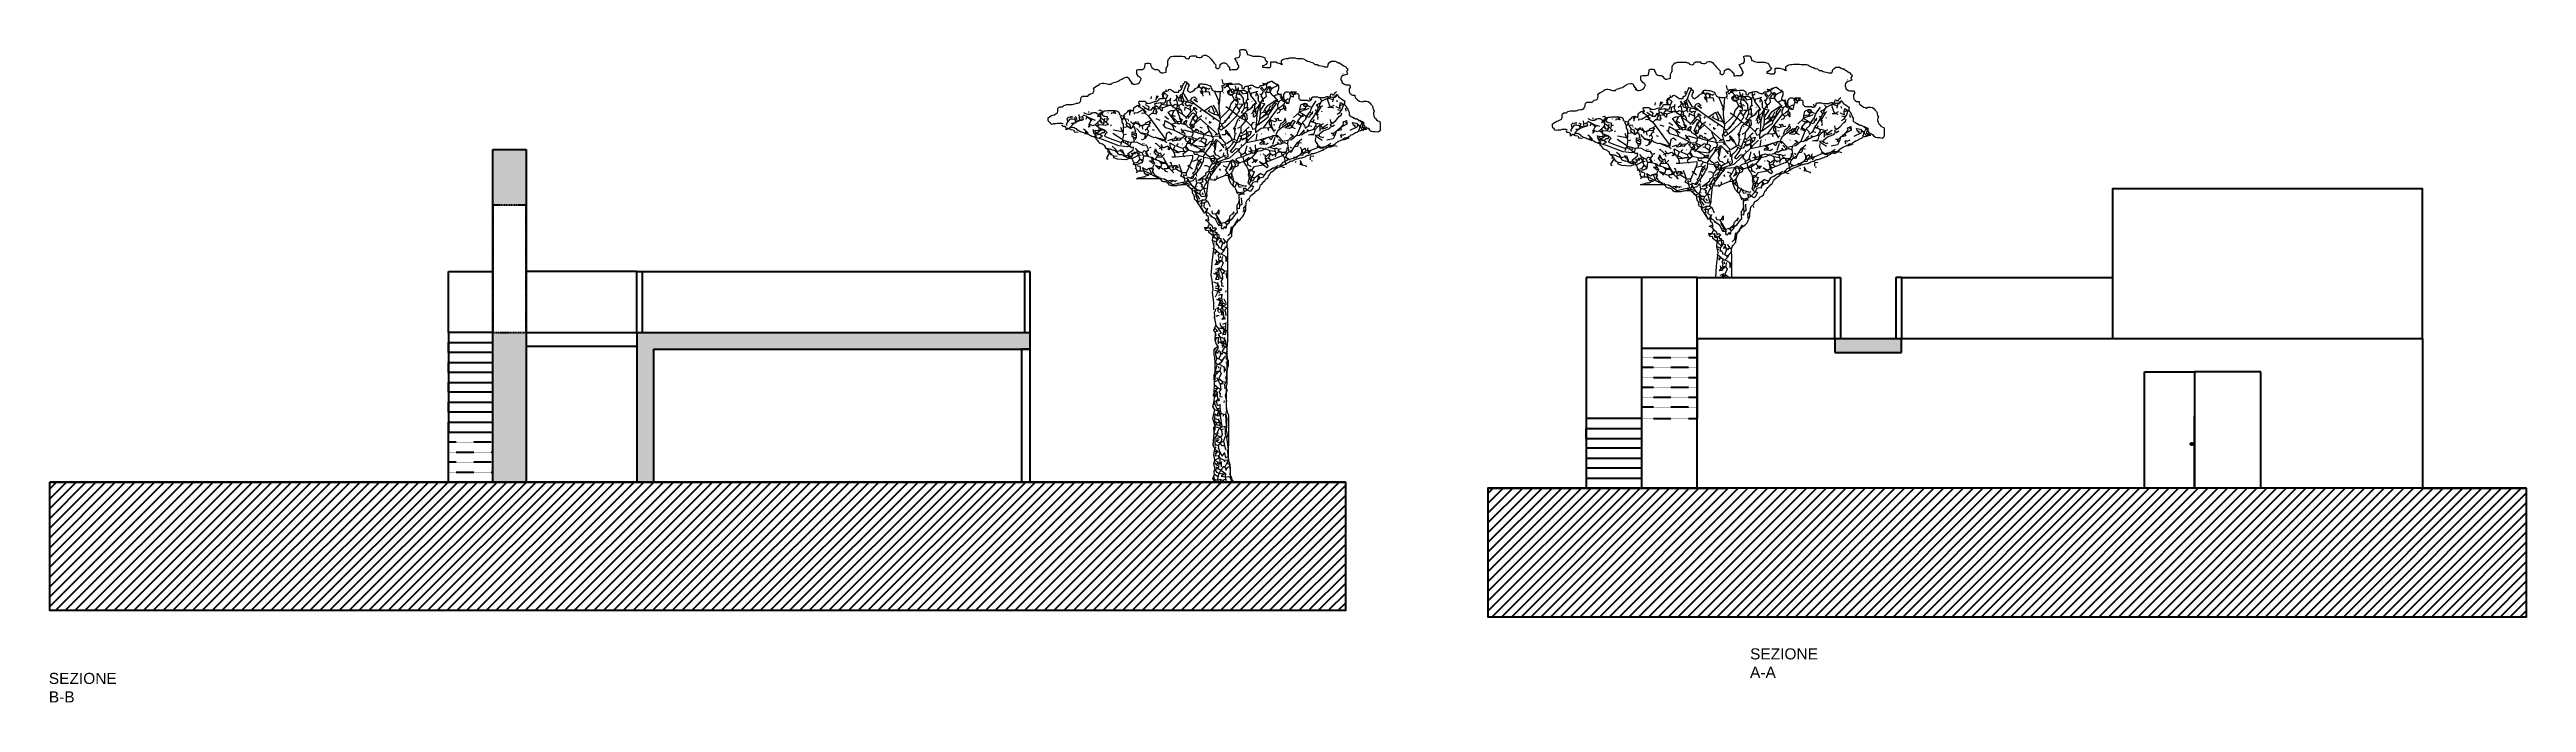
# Model space of a CAD drawing. Header units: inches. Extents: x -422522 to 22891, y -2973 to 414515.
# Drawn here: x -415 to 4058, y -2973 to -1794 of the extents above; entities that cross this region are included whole.
import ezdxf

# ---------------------------------------------------------------- set-up
doc = ezdxf.new("R2010")
doc.units = ezdxf.units.IN
doc.header["$MEASUREMENT"] = 0
doc.linetypes.add('DASHEDX2', pattern=[1.5, 1, -0.5])
doc.layers.get('0').update_dxf_attribs({"lineweight": 40})
doc.layers.add('pino marittimo', color=7, linetype='Continuous')
doc.styles.get("Standard").update_dxf_attribs({"font": 'Arial.ttf'})

msp = doc.modelspace()

# ---------------------------------------------------------------- texts
at = {"char_height": 20, "attachment_point": 1}
for s, width, insert in [('SEZIONE A-A', 10.2821033, (2655.59717, -2874.95543)), ('SEZIONE B-B', 24.9372587, (-416.34919, -2919.23741))]:
    msp.add_mtext_dynamic_manual_height_columns(s, width=width, gutter_width=1, heights=[0], dxfattribs=dict(at, insert=insert))

# ---------------------------------------------------------------- blocks, each defined once
blk = doc.blocks.new('alberello')
at = {"layer": 'pino marittimo'}
for p, q in [((151.956, -0.477), (151.987, -0.412)), ((151.987, -0.412), (152.041, -0.459)), ((152.023, -0.394), (152.018, -0.35)), ((152.265, -0.466), (152.327, -0.412)), ((152.283, -0.272), (152.278, -0.314)), ((152.308, -0.453), (152.314, -0.435)), ((152.327, -0.412), (152.368, -0.29)), ((152.327, -0.412), (152.345, -0.448)), ((152.368, -0.29), (152.399, -0.235)), ((152.399, -0.235), (152.399, -0.212)), ((152.599, -0.284), (152.581, -0.308)), ((152.654, -0.339), (152.599, -0.284)), ((152.659, -0.435), (152.636, -0.375)), ((152.636, -0.375), (152.672, -0.386)), ((152.654, -0.339), (152.677, -0.303)), ((152.701, -0.308), (152.654, -0.339)), ((152.672, -0.386), (152.654, -0.339)), ((152.683, -0.472), (152.672, -0.386)), ((152.672, -0.386), (152.732, -0.394)), ((152.677, -0.303), (152.701, -0.308)), ((152.732, -0.344), (152.701, -0.308)), ((152.701, -0.308), (152.786, -0.344)), ((152.732, -0.394), (152.732, -0.344)), ((152.732, -0.344), (152.732, -0.394)), ((152.732, -0.394), (152.786, -0.386)), ((152.786, -0.344), (152.805, -0.326)), ((152.786, -0.386), (152.805, -0.453)), ((152.786, -0.386), (152.786, -0.386)), ((152.786, -0.386), (152.805, -0.453)), ((152.968, -0.272), (152.968, -0.272)), ((152.992, -0.388), (152.974, -0.617)), ((153.023, -0.168), (153.041, -0.241)), ((153.041, -0.241), (153.065, -0.248)), ((153.046, -0.404), (153.054, -0.404)), ((153.072, -0.326), (153.059, -0.303)), ((153.065, -0.248), (153.137, -0.241)), ((153.101, -0.295), (153.072, -0.326)), ((153.101, -0.295), (153.137, -0.241)), ((153.137, -0.295), (153.101, -0.295)), ((153.137, -0.241), (153.119, -0.248)), ((153.126, -0.386), (153.174, -0.344)), ((153.137, -0.43), (153.126, -0.386)), ((153.137, -0.241), (153.181, -0.23)), ((153.137, -0.241), (153.137, -0.295)), ((153.137, -0.295), (153.186, -0.35)), ((153.137, -0.43), (153.186, -0.35)), ((153.21, -0.448), (153.137, -0.43)), ((153.181, -0.459), (153.137, -0.43)), ((153.181, -0.23), (153.204, -0.241)), ((153.186, -0.35), (153.217, -0.339)), ((153.186, -0.35), (153.204, -0.412)), ((153.204, -0.412), (153.246, -0.368)), ((153.246, -0.417), (153.21, -0.448)), ((153.217, -0.339), (153.246, -0.368)), ((153.223, -0.357), (153.223, -0.357)), ((153.246, -0.368), (153.283, -0.344)), ((153.246, -0.417), (153.246, -0.368)), ((153.246, -0.368), (153.319, -0.368)), ((153.295, -0.423), (153.246, -0.417)), ((153.283, -0.344), (153.272, -0.284)), ((153.283, -0.344), (153.319, -0.368)), ((153.29, -0.477), (153.295, -0.423)), ((153.319, -0.368), (153.295, -0.423)), ((153.295, -0.423), (153.319, -0.368)), ((153.368, -0.453), (153.295, -0.423)), ((153.314, -0.326), (153.319, -0.368)), ((153.319, -0.368), (153.326, -0.314)), ((153.319, -0.368), (153.423, -0.363)), ((153.319, -0.368), (153.363, -0.386)), ((153.368, -0.453), (153.337, -0.404)), ((153.363, -0.386), (153.399, -0.43)), ((153.399, -0.43), (153.453, -0.417)), ((153.423, -0.363), (153.49, -0.404)), ((153.453, -0.417), (153.483, -0.417)), ((153.453, -0.417), (153.483, -0.417)), ((153.483, -0.417), (153.483, -0.521)), ((153.49, -0.404), (153.508, -0.368)), ((153.501, -0.357), (153.501, -0.277)), ((153.501, -0.357), (153.55, -0.314)), ((153.508, -0.368), (153.501, -0.357)), ((153.508, -0.368), (153.544, -0.459)), ((153.532, -0.344), (153.532, -0.344)), ((153.544, -0.459), (153.563, -0.404)), ((153.563, -0.404), (153.581, -0.412)), ((153.581, -0.412), (153.672, -0.381)), ((153.641, -0.472), (153.646, -0.404)), ((153.646, -0.404), (153.677, -0.472)), ((153.744, -0.441), (153.708, -0.441)), ((153.726, -0.339), (153.737, -0.308)), ((153.773, -0.386), (153.726, -0.339)), ((153.732, -0.466), (153.744, -0.441)), ((153.737, -0.308), (153.792, -0.368)), ((153.744, -0.441), (153.773, -0.386)), ((153.781, -0.259), (153.762, -0.235)), ((153.762, -0.235), (153.853, -0.248)), ((153.822, -0.259), (153.781, -0.259)), ((153.792, -0.368), (153.841, -0.308)), ((153.817, -0.404), (153.792, -0.399)), ((153.817, -0.404), (153.846, -0.35)), ((153.828, -0.472), (153.817, -0.404)), ((153.841, -0.308), (153.822, -0.259)), ((153.835, -0.399), (153.895, -0.399)), ((153.841, -0.308), (153.89, -0.295)), ((153.846, -0.35), (153.89, -0.295)), ((153.853, -0.248), (153.859, -0.212)), ((153.89, -0.295), (153.882, -0.332)), ((153.882, -0.332), (153.895, -0.399)), ((153.89, -0.295), (153.919, -0.339)), ((153.895, -0.399), (153.919, -0.339)), ((153.931, -0.448), (153.895, -0.399)), ((153.919, -0.339), (153.95, -0.314)), ((153.95, -0.314), (154.022, -0.284)), ((153.999, -0.448), (154.1, -0.43)), ((154.022, -0.284), (154.028, -0.248)), ((154.253, -0.43), (154.277, -0.394)), ((154.271, -0.472), (154.253, -0.43)), ((154.277, -0.394), (154.362, -0.394)), ((154.326, -0.399), (154.277, -0.394)), ((154.277, -0.394), (154.308, -0.448)), ((154.349, -0.43), (154.326, -0.399)), ((154.362, -0.394), (154.349, -0.43)), ((154.986, -0.466), (154.991, -0.43)), ((154.991, -0.43), (155.046, -0.448)), ((155.046, -0.448), (155.064, -0.412)), ((155.064, -0.412), (155.095, -0.386)), ((155.089, -0.404), (155.089, -0.404)), ((155.209, -0.066), (155.216, -0.072)), ((150.229, -0.872), (150.255, -0.848)), ((150.242, -0.931), (150.229, -0.872)), ((150.278, -0.884), (150.242, -0.931)), ((150.255, -0.848), (150.327, -0.835)), ((150.266, -0.866), (150.266, -0.866)), ((150.375, -0.895), (150.278, -0.884)), ((150.297, -0.859), (150.297, -0.866)), ((150.315, -0.859), (150.315, -0.866)), ((150.357, -0.859), (150.357, -0.866)), ((150.375, -0.841), (150.406, -0.866)), ((150.406, -0.866), (150.375, -0.895)), ((150.46, -0.913), (150.447, -0.804)), ((150.46, -0.853), (150.509, -0.841)), ((150.484, -0.877), (150.484, -0.884)), ((150.52, -0.89), (150.496, -0.908)), ((150.533, -0.817), (150.509, -0.841)), ((150.509, -0.841), (150.52, -0.89)), ((150.582, -0.841), (150.533, -0.817)), ((150.582, -0.841), (150.569, -0.895)), ((150.66, -0.913), (150.582, -0.841)), ((150.582, -0.841), (150.655, -0.877)), ((150.611, -0.757), (150.629, -0.757)), ((150.673, -0.775), (150.655, -0.786)), ((150.655, -0.877), (150.738, -0.902)), ((150.684, -0.884), (150.66, -0.913)), ((150.673, -0.775), (150.684, -0.781)), ((150.775, -0.835), (150.818, -0.799)), ((150.836, -0.848), (150.775, -0.835)), ((150.824, -0.726), (150.793, -0.739)), ((150.818, -0.799), (150.878, -0.762)), ((150.818, -0.799), (150.836, -0.848)), ((150.878, -0.762), (150.824, -0.726)), ((150.829, -0.895), (150.836, -0.848)), ((150.878, -0.762), (150.847, -0.799)), ((150.847, -0.799), (150.896, -0.835)), ((150.891, -0.902), (150.847, -0.872)), ((150.884, -0.853), (150.884, -0.853)), ((150.909, -0.872), (150.891, -0.902)), ((150.896, -0.835), (150.951, -0.841)), ((150.909, -0.75), (150.909, -0.75)), ((150.927, -0.877), (150.927, -0.877)), ((150.951, -0.841), (150.945, -0.895)), ((150.945, -0.895), (150.987, -0.877)), ((150.969, -0.768), (150.964, -0.775)), ((151.036, -0.775), (151.024, -0.799)), ((151.102, -0.786), (151.036, -0.775)), ((151.065, -0.781), (151.084, -0.739)), ((151.084, -0.739), (151.102, -0.786)), ((151.223, -0.902), (151.193, -0.83)), ((151.223, -0.902), (151.265, -0.841)), ((151.265, -0.841), (151.254, -0.877)), ((151.254, -0.877), (151.338, -0.884)), ((151.363, -0.775), (151.351, -0.732)), ((151.351, -0.732), (151.418, -0.732)), ((151.374, -0.732), (151.363, -0.775)), ((151.363, -0.812), (151.363, -0.775)), ((151.447, -0.799), (151.447, -0.768)), ((151.447, -0.768), (151.496, -0.775)), ((151.496, -0.775), (151.6, -0.713)), ((151.532, -0.666), (151.514, -0.653)), ((151.514, -0.653), (151.532, -0.666)), ((151.6, -0.713), (151.532, -0.666)), ((151.569, -0.781), (151.629, -0.775)), ((151.592, -0.648), (151.696, -0.721)), ((151.6, -0.713), (151.641, -0.695)), ((151.629, -0.775), (151.6, -0.713)), ((151.6, -0.713), (151.654, -0.757)), ((151.605, -0.799), (151.605, -0.799)), ((151.654, -0.757), (151.629, -0.775)), ((151.629, -0.775), (151.701, -0.83)), ((151.709, -0.666), (151.647, -0.63)), ((151.696, -0.721), (151.709, -0.666)), ((151.696, -0.721), (151.751, -0.721)), ((151.701, -0.83), (151.756, -0.781)), ((151.701, -0.83), (152.01, -1.259)), ((151.745, -0.477), (151.738, -0.521)), ((151.751, -0.721), (151.781, -0.672)), ((151.756, -0.781), (151.781, -0.781)), ((151.781, -0.672), (151.823, -0.659)), ((151.805, -0.708), (151.781, -0.672)), ((151.781, -0.781), (151.787, -0.75)), ((151.823, -0.799), (151.781, -0.781)), ((151.787, -0.75), (151.805, -0.708)), ((151.805, -0.708), (151.823, -0.659)), ((151.81, -0.604), (151.92, -0.586)), ((151.823, -0.659), (151.81, -0.604)), ((151.818, -0.75), (151.847, -0.762)), ((151.841, -0.508), (151.823, -0.55)), ((151.823, -0.695), (151.847, -0.762)), ((151.823, -0.695), (151.909, -0.702)), ((151.847, -0.762), (151.823, -0.799)), ((151.829, -0.877), (151.901, -0.902)), ((151.909, -0.702), (151.836, -0.648)), ((151.841, -0.508), (151.847, -0.466)), ((151.847, -0.466), (151.872, -0.472)), ((151.872, -0.472), (151.847, -0.503)), ((151.901, -0.666), (151.938, -0.617)), ((151.901, -0.666), (151.974, -0.677)), ((151.927, -0.739), (151.909, -0.702)), ((151.938, -0.617), (151.92, -0.586)), ((151.92, -0.586), (151.974, -0.599)), ((151.945, -0.739), (151.927, -0.739)), ((151.938, -0.617), (152.036, -0.635)), ((151.938, -0.793), (151.938, -0.793)), ((151.974, -0.677), (151.945, -0.69)), ((151.945, -0.69), (151.945, -0.739)), ((151.963, -0.503), (151.956, -0.477)), ((151.963, -0.503), (152.018, -0.513)), ((151.963, -0.521), (151.963, -0.503)), ((152.018, -0.513), (151.963, -0.521)), ((151.974, -0.599), (152.005, -0.575)), ((152.041, -0.653), (151.974, -0.677)), ((151.992, -0.835), (152.059, -0.884)), ((152, -0.453), (152, -0.453)), ((152.005, -0.575), (152.018, -0.513)), ((152.01, -0.459), (152.01, -0.459)), ((152.041, -0.459), (152.018, -0.513)), ((152.036, -0.557), (152.09, -0.539)), ((152.036, -0.635), (152.036, -0.557)), ((152.036, -0.557), (152.036, -0.557)), ((152.036, -0.635), (152.114, -0.635)), ((152.072, -0.641), (152.041, -0.653)), ((152.054, -0.762), (152.109, -0.732)), ((152.192, -0.95), (152.054, -0.762)), ((152.09, -0.539), (152.083, -0.581)), ((152.083, -0.581), (152.114, -0.635)), ((152.09, -0.539), (152.101, -0.503)), ((152.109, -0.732), (152.163, -0.732)), ((152.145, -0.672), (152.114, -0.635)), ((152.114, -0.635), (152.145, -0.641)), ((152.127, -0.812), (152.163, -0.732)), ((152.127, -0.812), (152.181, -0.835)), ((152.145, -0.859), (152.127, -0.812)), ((152.145, -0.641), (152.174, -0.617)), ((152.205, -0.708), (152.145, -0.672)), ((152.218, -0.926), (152.145, -0.859)), ((152.192, -0.539), (152.156, -0.557)), ((152.156, -0.557), (152.192, -0.539)), ((152.163, -0.732), (152.205, -0.708)), ((152.174, -0.617), (152.229, -0.635)), ((152.192, -0.539), (152.223, -0.484)), ((152.218, -0.557), (152.192, -0.539)), ((152.223, -0.484), (152.199, -0.453)), ((152.199, -0.453), (152.241, -0.513)), ((152.205, -0.708), (152.229, -0.635)), ((152.205, -0.708), (152.259, -0.684)), ((152.296, -0.921), (152.205, -0.708)), ((152.229, -0.635), (152.218, -0.557)), ((152.218, -0.744), (152.265, -0.702)), ((152.272, -0.775), (152.218, -0.744)), ((152.241, -0.513), (152.278, -0.484)), ((152.254, -0.557), (152.241, -0.513)), ((152.247, -0.635), (152.314, -0.612)), ((152.259, -0.684), (152.247, -0.635)), ((152.314, -0.575), (152.254, -0.557)), ((152.296, -0.921), (152.259, -0.866)), ((152.259, -0.866), (152.308, -0.895)), ((152.314, -0.49), (152.265, -0.466)), ((152.278, -0.484), (152.265, -0.466)), ((152.265, -0.702), (152.296, -0.744)), ((152.272, -0.726), (152.272, -0.726)), ((152.272, -0.775), (152.308, -0.793)), ((152.314, -0.49), (152.278, -0.484)), ((152.278, -0.484), (152.314, -0.49)), ((152.283, -0.521), (152.314, -0.49)), ((152.314, -0.575), (152.283, -0.521)), ((152.296, -0.744), (152.308, -0.793)), ((152.308, -0.453), (152.314, -0.49)), ((152.308, -0.793), (152.368, -0.841)), ((152.314, -0.49), (152.338, -0.557)), ((152.314, -0.612), (152.338, -0.557)), ((152.314, -0.612), (152.314, -0.575)), ((152.338, -0.648), (152.314, -0.612)), ((152.338, -0.557), (152.447, -0.586)), ((152.338, -0.648), (152.338, -0.648)), ((152.345, -0.448), (152.405, -0.55)), ((152.356, -0.672), (152.35, -0.732)), ((152.454, -0.721), (152.356, -0.672)), ((152.363, -0.617), (152.392, -0.568)), ((152.363, -0.617), (152.405, -0.648)), ((152.363, -0.617), (152.363, -0.617)), ((152.368, -0.841), (152.418, -0.83)), ((152.374, -0.653), (152.374, -0.653)), ((152.374, -0.872), (152.465, -0.762)), ((152.374, -0.872), (152.374, -0.872)), ((152.399, -0.666), (152.399, -0.666)), ((152.405, -0.55), (152.454, -0.557)), ((152.436, -0.635), (152.405, -0.648)), ((152.405, -0.648), (152.436, -0.635)), ((152.496, -0.775), (152.41, -0.872)), ((152.436, -0.635), (152.472, -0.63)), ((152.447, -0.586), (152.501, -0.612)), ((152.472, -0.63), (152.447, -0.672)), ((152.447, -0.672), (152.454, -0.721)), ((152.454, -0.557), (152.483, -0.503)), ((152.514, -0.599), (152.454, -0.557)), ((152.465, -0.762), (152.454, -0.721)), ((152.465, -0.762), (152.519, -0.708)), ((152.483, -0.503), (152.527, -0.484)), ((152.483, -0.902), (152.501, -0.872)), ((152.496, -0.775), (152.55, -0.804)), ((152.501, -0.848), (152.55, -0.804)), ((152.532, -0.841), (152.501, -0.872)), ((152.501, -0.872), (152.501, -0.848)), ((152.501, -0.872), (152.545, -0.939)), ((152.581, -0.575), (152.514, -0.532)), ((152.514, -0.532), (152.581, -0.575)), ((152.514, -0.599), (152.701, -0.739)), ((152.519, -0.708), (152.519, -0.672)), ((152.537, -0.677), (152.519, -0.708)), ((152.519, -0.708), (152.563, -0.762)), ((152.519, -0.981), (152.628, -0.884)), ((152.527, -0.484), (152.545, -0.503)), ((152.55, -0.804), (152.532, -0.841)), ((152.537, -0.677), (152.574, -0.713)), ((152.545, -0.503), (152.574, -0.532)), ((152.545, -0.939), (152.592, -0.866)), ((152.563, -0.762), (152.55, -0.804)), ((152.55, -0.804), (152.592, -0.866)), ((152.556, -0.513), (152.556, -0.513)), ((152.592, -0.866), (152.659, -0.822)), ((152.647, -0.726), (152.623, -0.757)), ((152.623, -0.872), (152.883, -1.102)), ((152.69, -0.757), (152.69, -0.757)), ((152.701, -0.739), (152.836, -0.648)), ((152.89, -0.872), (152.701, -0.739)), ((152.701, -0.739), (152.974, -0.921)), ((152.732, -0.859), (152.732, -0.884)), ((152.774, -0.744), (152.805, -0.713)), ((152.877, -0.799), (152.774, -0.744)), ((152.836, -0.648), (152.883, -0.768)), ((152.89, -0.872), (152.859, -0.895)), ((152.865, -0.635), (152.932, -0.75)), ((152.883, -0.768), (152.877, -0.799)), ((152.877, -0.799), (152.919, -0.804)), ((152.908, -0.75), (152.914, -0.75)), ((152.919, -0.804), (152.963, -0.822)), ((152.932, -0.75), (152.963, -0.822)), ((152.955, -0.586), (152.981, -0.575)), ((152.974, -0.617), (152.955, -0.586)), ((152.963, -0.822), (152.992, -0.872)), ((152.963, -0.822), (152.992, -0.835)), ((152.974, -0.695), (152.974, -0.617)), ((152.992, -0.835), (152.974, -0.695)), ((152.992, -0.872), (152.986, -0.944)), ((152.992, -0.872), (153.108, -0.762)), ((152.992, -0.872), (152.992, -0.872)), ((153.054, -0.744), (153.054, -0.744)), ((153.09, -0.931), (153.223, -0.757)), ((153.163, -0.708), (153.095, -0.666)), ((153.108, -0.762), (153.163, -0.708)), ((153.132, -0.986), (153.301, -0.822)), ((153.163, -0.848), (153.15, -0.872)), ((153.163, -0.708), (153.186, -0.617)), ((153.223, -0.757), (153.163, -0.708)), ((153.21, -0.448), (153.181, -0.459)), ((153.186, -0.617), (153.223, -0.575)), ((153.254, -0.539), (153.21, -0.448)), ((153.223, -0.575), (153.254, -0.539)), ((153.223, -0.757), (153.246, -0.702)), ((153.301, -0.822), (153.223, -0.757)), ((153.246, -0.702), (153.29, -0.648)), ((153.314, -0.539), (153.254, -0.539)), ((153.319, -0.581), (153.254, -0.539)), ((153.29, -0.477), (153.264, -0.508)), ((153.29, -0.648), (153.272, -0.612)), ((153.272, -0.612), (153.314, -0.63)), ((153.272, -1.011), (153.314, -0.89)), ((153.314, -0.539), (153.29, -0.477)), ((153.337, -0.713), (153.29, -0.648)), ((153.295, -0.799), (153.344, -0.744)), ((153.355, -0.853), (153.301, -0.822)), ((153.319, -0.581), (153.314, -0.539)), ((153.314, -0.63), (153.319, -0.581)), ((153.314, -0.89), (153.355, -0.853)), ((153.355, -0.539), (153.326, -0.513)), ((153.399, -0.623), (153.337, -0.617)), ((153.337, -0.713), (153.399, -0.623)), ((153.344, -0.744), (153.337, -0.713)), ((153.423, -0.786), (153.355, -0.853)), ((153.355, -0.853), (153.386, -0.877)), ((153.368, -0.453), (153.41, -0.513)), ((153.373, -0.768), (153.41, -0.732)), ((153.373, -0.768), (153.423, -0.786)), ((153.386, -0.877), (153.428, -0.804)), ((153.386, -0.877), (153.453, -0.908)), ((153.399, -0.623), (153.433, -0.593)), ((153.41, -0.513), (153.41, -0.581)), ((153.41, -0.581), (153.433, -0.593)), ((153.41, -0.732), (153.423, -0.69)), ((153.433, -0.593), (153.423, -0.69)), ((153.423, -0.69), (153.477, -0.672)), ((153.477, -0.732), (153.423, -0.786)), ((153.423, -0.786), (153.47, -0.786)), ((153.428, -0.804), (153.453, -0.908)), ((153.433, -0.593), (153.477, -0.593)), ((153.483, -0.521), (153.453, -0.568)), ((153.453, -0.568), (153.477, -0.593)), ((153.477, -0.884), (153.453, -0.908)), ((153.47, -0.786), (153.477, -0.884)), ((153.477, -0.593), (153.477, -0.672)), ((153.477, -0.672), (153.477, -0.732)), ((153.477, -0.672), (153.49, -0.677)), ((153.49, -0.677), (153.477, -0.732)), ((153.477, -0.732), (153.55, -0.69)), ((153.483, -0.521), (153.508, -0.532)), ((153.641, -0.581), (153.544, -0.459)), ((153.55, -0.69), (153.592, -0.63)), ((153.563, -0.563), (153.568, -0.568)), ((153.568, -0.799), (153.573, -0.781)), ((153.568, -0.799), (153.568, -0.799)), ((153.581, -0.677), (153.573, -0.684)), ((153.61, -0.695), (153.573, -0.781)), ((153.573, -0.781), (153.628, -0.726)), ((153.592, -0.786), (153.586, -0.848)), ((153.592, -0.63), (153.641, -0.581)), ((153.653, -0.804), (153.604, -0.853)), ((153.653, -0.593), (153.61, -0.635)), ((153.61, -0.635), (153.61, -0.695)), ((153.61, -0.695), (153.628, -0.726)), ((153.61, -0.695), (153.641, -0.695)), ((153.628, -0.726), (153.622, -0.768)), ((153.622, -0.768), (153.646, -0.744)), ((153.646, -0.744), (153.622, -0.768)), ((153.622, -0.768), (153.653, -0.804)), ((153.641, -0.695), (153.69, -0.641)), ((153.653, -0.804), (153.641, -0.975)), ((153.69, -0.641), (153.653, -0.804)), ((153.677, -0.472), (153.672, -0.513)), ((153.672, -0.993), (153.708, -0.884)), ((153.677, -0.472), (153.677, -0.557)), ((153.677, -0.557), (153.719, -0.599)), ((153.853, -0.859), (153.682, -0.986)), ((153.69, -0.641), (153.719, -0.599)), ((153.708, -0.884), (153.828, -0.781)), ((153.708, -0.884), (153.719, -0.786)), ((153.841, -0.799), (153.708, -0.884)), ((153.713, -0.695), (153.719, -0.599)), ((153.719, -0.786), (153.713, -0.695)), ((153.713, -0.866), (153.713, -0.866)), ((153.719, -0.599), (153.768, -0.521)), ((153.799, -0.612), (153.719, -0.599)), ((153.773, -0.762), (153.719, -0.786)), ((153.732, -0.726), (153.726, -0.732)), ((153.768, -0.521), (153.732, -0.466)), ((153.732, -0.713), (153.799, -0.612)), ((153.768, -0.521), (153.799, -0.495)), ((153.773, -0.575), (153.768, -0.521)), ((153.773, -0.575), (153.773, -0.575)), ((153.773, -1.041), (154.035, -0.695)), ((153.773, -0.762), (153.799, -0.713)), ((153.828, -0.781), (153.773, -0.762)), ((153.799, -0.495), (153.828, -0.472)), ((153.799, -0.713), (153.853, -0.641)), ((153.835, -0.768), (153.799, -0.713)), ((153.919, -0.713), (153.835, -0.768)), ((153.835, -0.768), (153.864, -0.721)), ((153.835, -0.768), (153.841, -0.799)), ((153.853, -0.641), (153.968, -0.563)), ((153.859, -0.822), (153.853, -0.859)), ((153.859, -0.822), (154.017, -0.593)), ((153.859, -0.822), (153.859, -0.822)), ((153.864, -0.721), (153.908, -0.641)), ((153.931, -0.641), (153.919, -0.713)), ((153.931, -0.448), (153.962, -0.472)), ((154.022, -0.532), (153.931, -0.641)), ((153.937, -0.604), (153.937, -0.604)), ((153.962, -0.472), (153.999, -0.448)), ((153.962, -0.472), (153.991, -0.508)), ((153.968, -0.563), (154.022, -0.532)), ((154.004, -0.884), (153.981, -0.872)), ((153.991, -0.508), (154.022, -0.532)), ((154.004, -0.884), (154.041, -0.866)), ((154.022, -0.913), (154.004, -0.884)), ((154.059, -0.768), (154.017, -0.786)), ((154.022, -0.532), (154.022, -0.568)), ((154.022, -0.568), (154.059, -0.563)), ((154.059, -0.563), (154.028, -0.635)), ((154.028, -0.635), (154.035, -0.695)), ((154.035, -0.695), (154.09, -0.666)), ((154.082, -0.721), (154.035, -0.695)), ((154.041, -0.866), (154.046, -0.908)), ((154.059, -0.563), (154.108, -0.539)), ((154.082, -0.721), (154.059, -0.768)), ((154.108, -0.539), (154.082, -0.477)), ((154.082, -0.477), (154.082, -0.477)), ((154.082, -0.477), (154.108, -0.539)), ((154.082, -0.721), (154.144, -0.69)), ((154.09, -0.666), (154.108, -0.648)), ((154.108, -0.539), (154.15, -0.563)), ((154.108, -0.648), (154.15, -0.612)), ((154.168, -0.866), (154.137, -0.939)), ((154.144, -0.69), (154.15, -0.612)), ((154.18, -0.732), (154.144, -0.69)), ((154.144, -0.69), (154.18, -0.732)), ((154.15, -0.563), (154.217, -0.521)), ((154.15, -0.612), (154.18, -0.568)), ((154.162, -0.641), (154.18, -0.702)), ((154.162, -0.677), (154.162, -0.677)), ((154.162, -0.695), (154.162, -0.695)), ((154.18, -0.568), (154.228, -0.604)), ((154.228, -0.604), (154.186, -0.604)), ((154.217, -0.521), (154.246, -0.526)), ((154.246, -0.526), (154.228, -0.604)), ((154.246, -0.526), (154.271, -0.472)), ((154.308, -0.49), (154.271, -0.472)), ((154.308, -0.448), (154.308, -0.49)), ((154.319, -0.859), (154.422, -0.762)), ((154.44, -0.853), (154.386, -0.921)), ((154.399, -0.799), (154.459, -0.83)), ((154.422, -0.762), (154.428, -0.713)), ((154.422, -0.762), (154.428, -0.713)), ((154.422, -0.762), (154.428, -0.713)), ((154.513, -0.721), (154.422, -0.762)), ((154.422, -0.762), (154.489, -0.799)), ((154.428, -0.713), (154.446, -0.63)), ((154.428, -0.713), (154.495, -0.695)), ((154.5, -0.83), (154.44, -0.853)), ((154.446, -0.63), (154.513, -0.599)), ((154.489, -0.799), (154.459, -0.83)), ((154.489, -0.799), (154.549, -0.841)), ((154.495, -0.623), (154.544, -0.604)), ((154.518, -0.653), (154.495, -0.623)), ((154.518, -0.653), (154.495, -0.623)), ((154.495, -0.695), (154.513, -0.721)), ((154.513, -0.599), (154.544, -0.604)), ((154.537, -0.666), (154.513, -0.721)), ((154.513, -0.721), (154.537, -0.666)), ((154.513, -0.721), (154.544, -0.713)), ((154.537, -0.666), (154.518, -0.653)), ((154.549, -0.841), (154.531, -0.895)), ((154.537, -0.853), (154.531, -0.895)), ((154.544, -0.604), (154.537, -0.666)), ((154.537, -0.666), (154.573, -0.648)), ((154.544, -0.604), (154.573, -0.648)), ((154.544, -0.713), (154.598, -0.69)), ((154.549, -0.459), (154.549, -0.459)), ((154.549, -0.841), (154.609, -0.762)), ((154.598, -0.786), (154.549, -0.841)), ((154.598, -0.859), (154.549, -0.841)), ((154.573, -0.648), (154.622, -0.666)), ((154.617, -0.817), (154.598, -0.859)), ((154.604, -0.503), (154.609, -0.539)), ((154.64, -0.684), (154.609, -0.762)), ((154.609, -0.762), (154.658, -0.786)), ((154.658, -0.786), (154.617, -0.817)), ((154.617, -0.931), (154.677, -0.853)), ((154.64, -0.684), (154.726, -0.557)), ((154.658, -0.786), (154.664, -0.75)), ((154.677, -0.853), (154.737, -0.75)), ((154.737, -0.75), (154.708, -0.721)), ((154.731, -0.63), (154.804, -0.593)), ((154.767, -0.672), (154.731, -0.63)), ((154.809, -0.666), (154.731, -0.793)), ((154.762, -0.853), (154.731, -0.793)), ((154.731, -0.793), (154.762, -0.804)), ((154.737, -0.75), (154.767, -0.672)), ((154.755, -0.89), (154.762, -0.853)), ((154.755, -0.89), (154.762, -0.853)), ((154.767, -0.672), (154.809, -0.666)), ((154.804, -0.593), (154.78, -0.648)), ((154.78, -0.648), (154.809, -0.666)), ((154.835, -0.557), (154.798, -0.526)), ((154.804, -0.593), (154.835, -0.557)), ((154.809, -0.666), (154.84, -0.641)), ((154.835, -0.757), (154.822, -0.744)), ((154.835, -0.557), (154.926, -0.513)), ((154.926, -0.513), (154.986, -0.466)), ((154.962, -0.513), (154.926, -0.513)), ((154.926, -0.513), (154.937, -0.557)), ((154.955, -0.593), (154.937, -0.557)), ((154.937, -0.557), (154.962, -0.63)), ((154.937, -0.672), (154.986, -0.672)), ((154.955, -0.593), (154.955, -0.593)), ((155.027, -0.539), (154.962, -0.513)), ((154.962, -0.63), (154.986, -0.672)), ((154.986, -0.495), (154.991, -0.503)), ((154.986, -0.672), (155.053, -0.635)), ((155.046, -0.69), (154.986, -0.672)), ((155.022, -0.448), (155.027, -0.453)), ((155.04, -0.495), (155.022, -0.575)), ((155.064, -0.459), (155.058, -0.503)), ((155.064, -0.677), (155.064, -0.677)), ((155.082, -0.659), (155.082, -0.659)), ((155.082, -0.659), (155.162, -0.695)), ((155.082, -0.908), (155.149, -0.835)), ((155.095, -0.544), (155.107, -0.575)), ((155.107, -0.732), (155.107, -0.732)), ((155.144, -0.781), (155.107, -0.804)), ((155.113, -0.713), (155.162, -0.726)), ((155.198, -0.695), (155.144, -0.781)), ((155.149, -0.835), (155.18, -0.817)), ((155.155, -0.641), (155.167, -0.586)), ((155.155, -0.641), (155.222, -0.617)), ((155.162, -0.695), (155.155, -0.641)), ((155.167, -0.586), (155.222, -0.617)), ((155.18, -0.817), (155.191, -0.775)), ((155.222, -0.617), (155.198, -0.695)), ((155.253, -0.69), (155.264, -0.744)), ((155.398, -0.848), (155.398, -0.872)), ((155.658, -0.677), (155.658, -0.677)), ((150.242, -0.931), (150.211, -0.981)), ((150.211, -0.981), (150.229, -0.999)), ((150.302, -1.077), (150.237, -1.048)), ((150.333, -0.981), (150.291, -1.022)), ((150.291, -1.022), (150.315, -1.035)), ((150.346, -1.084), (150.302, -1.077)), ((150.309, -0.957), (150.387, -0.944)), ((150.333, -0.981), (150.309, -0.957)), ((150.32, -0.968), (150.32, -0.968)), ((150.387, -0.944), (150.333, -0.981)), ((150.351, -1.084), (150.357, -1.113)), ((150.357, -1.113), (150.429, -1.12)), ((150.375, -0.895), (150.387, -0.944)), ((150.375, -0.895), (150.46, -0.913)), ((150.387, -0.944), (150.375, -0.895)), ((150.46, -0.913), (150.387, -0.944)), ((150.496, -0.908), (150.46, -0.913)), ((150.569, -1.095), (150.527, -1.066)), ((150.564, -1.139), (150.569, -1.095)), ((150.611, -1.139), (150.564, -1.139)), ((150.569, -1.095), (150.611, -1.139)), ((150.636, -1.017), (150.611, -1.022)), ((150.611, -1.022), (150.636, -1.017)), ((150.618, -0.981), (150.629, -0.975)), ((150.636, -1.017), (150.618, -0.981)), ((150.629, -0.975), (150.66, -0.913)), ((150.696, -1.004), (150.629, -0.975)), ((150.629, -0.975), (150.636, -1.017)), ((150.738, -0.986), (150.696, -1.004)), ((150.72, -1.15), (150.702, -1.071)), ((150.702, -1.071), (150.72, -1.15)), ((150.72, -1.15), (150.756, -1.139)), ((150.756, -1.175), (150.72, -1.15)), ((150.72, -1.199), (150.756, -1.175)), ((150.764, -1.222), (150.72, -1.199)), ((150.738, -0.986), (150.829, -0.895)), ((150.805, -1.041), (150.738, -0.986)), ((150.756, -1.139), (150.738, -1.084)), ((150.738, -1.084), (150.805, -1.09)), ((150.756, -1.139), (150.836, -1.084)), ((150.824, -1.162), (150.756, -1.139)), ((150.824, -1.162), (150.756, -1.175)), ((150.756, -1.193), (150.756, -1.199)), ((150.865, -1.253), (150.764, -1.222)), ((150.782, -0.95), (150.782, -1.011)), ((150.782, -0.95), (150.782, -0.95)), ((150.8, -0.993), (150.782, -1.011)), ((150.865, -0.986), (150.8, -0.993)), ((150.865, -1.193), (150.8, -1.235)), ((150.805, -1.041), (150.902, -1.077)), ((150.805, -1.09), (150.805, -1.041)), ((150.855, -0.957), (150.818, -0.921)), ((150.855, -1.131), (150.824, -1.162)), ((150.824, -1.162), (150.865, -1.193)), ((150.855, -0.957), (150.829, -0.895)), ((150.836, -1.084), (150.836, -1.066)), ((150.836, -1.084), (150.902, -1.077)), ((150.891, -0.95), (150.855, -0.957)), ((150.896, -1.131), (150.855, -1.131)), ((150.891, -0.95), (150.865, -0.986)), ((150.909, -0.999), (150.865, -0.986)), ((151.163, -1.368), (150.865, -1.253)), ((150.891, -0.902), (150.891, -0.95)), ((150.891, -0.902), (150.938, -0.944)), ((150.902, -1.077), (150.896, -1.131)), ((150.902, -1.077), (150.951, -1.126)), ((150.92, -1.15), (150.902, -1.193)), ((150.902, -1.193), (151.036, -1.248)), ((150.974, -0.981), (150.909, -0.999)), ((150.951, -1.126), (150.92, -1.15)), ((150.945, -0.895), (150.938, -0.944)), ((150.938, -0.944), (150.974, -0.981)), ((151.029, -0.993), (151.011, -1.004)), ((151.036, -1.248), (151.211, -1.308)), ((151.242, -1.266), (151.054, -1.144)), ((151.229, -1.113), (151.06, -1.084)), ((151.211, -1.308), (151.193, -1.349)), ((151.229, -1.113), (151.2, -1.035)), ((151.211, -1.308), (151.242, -1.266)), ((151.223, -0.939), (151.223, -0.902)), ((151.247, -0.975), (151.223, -0.939)), ((151.254, -1.162), (151.229, -1.113)), ((151.236, -1.253), (151.254, -1.162)), ((151.254, -1.313), (151.242, -1.266)), ((151.242, -1.266), (151.387, -1.308)), ((151.247, -1.12), (151.247, -0.975)), ((151.283, -1.32), (151.254, -1.313)), ((151.333, -1.022), (151.26, -1.035)), ((151.273, -1.162), (151.302, -1.15)), ((151.314, -0.957), (151.278, -0.895)), ((151.278, -1.295), (151.283, -1.302)), ((151.356, -1.375), (151.283, -1.32)), ((151.296, -0.981), (151.314, -0.957)), ((151.333, -1.022), (151.296, -0.981)), ((151.309, -1.277), (151.333, -1.326)), ((151.314, -0.957), (151.356, -0.968)), ((151.333, -0.908), (151.345, -0.913)), ((151.333, -0.981), (151.333, -0.981)), ((151.382, -1.059), (151.333, -1.022)), ((151.351, -1.308), (151.351, -1.308)), ((151.356, -0.968), (151.382, -1.059)), ((151.387, -1.308), (151.356, -1.375)), ((151.374, -0.931), (151.411, -0.962)), ((151.411, -1.03), (151.382, -1.059)), ((151.387, -1.308), (151.447, -1.284)), ((151.483, -1.302), (151.387, -1.308)), ((151.4, -1.157), (151.478, -1.139)), ((151.478, -1.186), (151.4, -1.157)), ((151.405, -1.199), (151.405, -1.113)), ((151.405, -1.113), (151.472, -1.12)), ((151.429, -1.217), (151.405, -1.199)), ((151.411, -1.03), (151.447, -0.944)), ((151.411, -0.962), (151.447, -0.944)), ((151.447, -1.03), (151.411, -1.03)), ((151.447, -1.284), (151.429, -1.217)), ((151.478, -1.222), (151.429, -1.217)), ((151.442, -0.981), (151.478, -0.926)), ((151.447, -0.944), (151.442, -0.981)), ((151.472, -1.12), (151.447, -1.03)), ((151.46, -1.253), (151.478, -1.222)), ((151.465, -1.295), (151.465, -1.295)), ((151.478, -0.957), (151.478, -0.926)), ((151.545, -0.999), (151.478, -0.957)), ((151.478, -1.139), (151.478, -1.222)), ((151.478, -1.186), (151.478, -1.186)), ((151.478, -1.222), (151.478, -1.222)), ((151.563, -1.144), (151.483, -1.053)), ((151.563, -1.344), (151.483, -1.302)), ((151.52, -0.962), (151.514, -0.931)), ((151.52, -0.962), (151.545, -0.999)), ((151.545, -0.999), (151.532, -1.035)), ((151.545, -0.999), (151.629, -0.981)), ((151.545, -0.999), (151.545, -0.999)), ((151.556, -1.126), (151.672, -1.15)), ((151.647, -1.168), (151.563, -1.144)), ((151.587, -1.259), (151.574, -1.253)), ((151.629, -0.981), (151.581, -1.011)), ((151.581, -1.011), (151.592, -1.066)), ((151.581, -1.326), (151.587, -1.326)), ((151.629, -1.235), (151.587, -1.259)), ((151.611, -1.326), (151.611, -1.331)), ((151.629, -0.981), (151.66, -0.944)), ((151.696, -0.986), (151.629, -0.981)), ((151.629, -1.235), (151.647, -1.168)), ((151.678, -1.168), (151.629, -1.235)), ((151.672, -1.059), (151.636, -1.09)), ((151.66, -0.944), (151.696, -0.931)), ((151.72, -1.011), (151.672, -1.035)), ((151.672, -1.035), (151.672, -1.059)), ((151.672, -1.059), (151.696, -1.108)), ((151.696, -1.108), (151.672, -1.15)), ((151.672, -1.15), (151.727, -1.186)), ((151.696, -0.931), (151.751, -0.902)), ((151.696, -0.931), (151.732, -0.944)), ((151.732, -0.944), (151.696, -0.986)), ((151.696, -0.986), (151.72, -1.011)), ((151.727, -1.186), (151.792, -1.217)), ((151.763, -1.071), (151.8, -1.084)), ((151.792, -1.217), (151.818, -1.211)), ((151.969, -1.284), (151.818, -1.211)), ((151.818, -1.211), (151.909, -1.235)), ((151.818, -1.331), (151.829, -1.32)), ((151.901, -1.386), (151.829, -1.32)), ((151.909, -1.235), (152.01, -1.259)), ((151.981, -1.004), (151.956, -0.981)), ((151.969, -1.259), (151.969, -1.259)), ((151.969, -1.259), (152.029, -1.308)), ((151.981, -1.004), (152, -0.908)), ((152.01, -1.041), (151.981, -1.004)), ((152, -0.908), (152.114, -0.975)), ((152.169, -1.09), (152.01, -1.041)), ((152.01, -1.259), (152.029, -1.139)), ((152.029, -1.139), (152.072, -1.113)), ((152.047, -1.271), (152.119, -1.248)), ((152.072, -1.113), (152.119, -1.157)), ((152.096, -1.393), (152.083, -1.313)), ((152.083, -1.313), (152.181, -1.368)), ((152.114, -0.975), (152.192, -0.95)), ((152.138, -1.011), (152.114, -0.975)), ((152.114, -0.975), (152.192, -1.022)), ((152.119, -1.248), (152.169, -1.24)), ((152.145, -1.284), (152.119, -1.248)), ((152.138, -1.011), (152.15, -1.053)), ((152.223, -1.266), (152.145, -1.284)), ((152.15, -1.053), (152.169, -1.09)), ((152.356, -1.186), (152.169, -1.09)), ((152.169, -1.24), (152.205, -1.199)), ((152.247, -0.975), (152.192, -0.95)), ((152.199, -1.271), (152.218, -1.222)), ((152.205, -1.368), (152.241, -1.326)), ((152.218, -0.926), (152.296, -0.921)), ((152.247, -0.975), (152.218, -0.926)), ((152.218, -1.222), (152.223, -1.266)), ((152.218, -1.222), (152.296, -1.23)), ((152.265, -1.271), (152.223, -1.266)), ((152.278, -0.962), (152.247, -0.975)), ((152.259, -1.12), (152.265, -1.12)), ((152.265, -1.271), (152.296, -1.23)), ((152.296, -0.921), (152.278, -0.962)), ((152.368, -0.986), (152.278, -0.962)), ((152.314, -1.095), (152.29, -1.059)), ((152.308, -0.895), (152.296, -0.921)), ((152.296, -1.23), (152.356, -1.186)), ((152.301, -1.126), (152.314, -1.095)), ((152.338, -1.126), (152.301, -1.126)), ((152.308, -1.331), (152.314, -1.331)), ((152.345, -1.084), (152.314, -1.095)), ((152.314, -1.095), (152.363, -1.162)), ((152.332, -0.944), (152.387, -0.902)), ((152.368, -0.986), (152.332, -0.944)), ((152.368, -1.235), (152.338, -1.248)), ((152.496, -1.126), (152.345, -1.084)), ((152.392, -1.199), (152.356, -1.186)), ((152.387, -0.931), (152.368, -0.986)), ((152.399, -0.999), (152.368, -0.986)), ((152.368, -1.235), (152.392, -1.199)), ((152.381, -1.284), (152.368, -1.235)), ((152.374, -1.38), (152.41, -1.295)), ((152.41, -1.295), (152.381, -1.284)), ((152.387, -0.902), (152.387, -0.931)), ((152.392, -1.199), (152.472, -1.204)), ((152.405, -1.022), (152.399, -0.999)), ((152.472, -1.059), (152.405, -1.022)), ((152.472, -1.339), (152.405, -1.326)), ((152.454, -1.24), (152.41, -1.295)), ((152.472, -1.339), (152.41, -1.295)), ((152.454, -1.24), (152.418, -1.23)), ((152.418, -1.23), (152.454, -1.24)), ((152.447, -0.986), (152.483, -0.902)), ((152.514, -1.03), (152.447, -0.986)), ((152.447, -0.986), (152.477, -1.048)), ((152.454, -1.24), (152.496, -1.24)), ((152.459, -1.313), (152.454, -1.24)), ((152.472, -1.339), (152.454, -1.368)), ((152.519, -1.113), (152.472, -1.059)), ((152.501, -1.162), (152.472, -1.204)), ((152.472, -1.204), (152.574, -1.253)), ((152.508, -1.313), (152.472, -1.339)), ((152.472, -1.339), (152.563, -1.368)), ((152.519, -1.368), (152.472, -1.339)), ((152.477, -0.968), (152.496, -0.986)), ((152.514, -1.03), (152.477, -1.048)), ((152.477, -1.048), (152.514, -1.03)), ((152.483, -1.271), (152.483, -1.271)), ((152.519, -1.113), (152.496, -1.126)), ((152.496, -1.126), (152.501, -1.162)), ((152.496, -1.24), (152.508, -1.277)), ((152.508, -1.277), (152.574, -1.253)), ((152.574, -1.253), (152.508, -1.313)), ((152.508, -1.295), (152.508, -1.295)), ((152.519, -0.981), (152.514, -1.03)), ((152.545, -0.939), (152.519, -0.981)), ((152.574, -1.071), (152.519, -1.113)), ((152.599, -1.139), (152.519, -1.113)), ((152.545, -1.059), (152.545, -1.071)), ((152.55, -1.113), (152.599, -1.139)), ((152.574, -1.071), (152.61, -1.113)), ((152.574, -1.253), (152.628, -1.217)), ((152.696, -1.168), (152.599, -1.139)), ((152.647, -1.29), (152.605, -1.284)), ((152.628, -1.03), (152.665, -1.041)), ((152.628, -1.217), (152.69, -1.235)), ((152.654, -1.126), (152.636, -1.095)), ((152.636, -1.095), (152.708, -1.162)), ((152.647, -1.271), (152.665, -1.235)), ((152.647, -1.29), (152.647, -1.271)), ((152.726, -1.339), (152.647, -1.29)), ((152.69, -1.235), (152.696, -1.168)), ((152.799, -1.102), (152.696, -1.168)), ((152.846, -1.199), (152.696, -1.168)), ((152.75, -1.266), (152.708, -1.235)), ((152.719, -1.386), (152.726, -1.339)), ((152.726, -1.339), (152.737, -1.277)), ((152.726, -1.339), (152.756, -1.349)), ((152.737, -1.277), (152.75, -1.266)), ((152.756, -1.349), (152.81, -1.29)), ((152.799, -1.102), (152.763, -1.011)), ((152.799, -0.957), (152.805, -0.921)), ((152.817, -0.957), (152.799, -0.957)), ((152.841, -1.157), (152.799, -1.102)), ((152.81, -1.29), (152.854, -1.277)), ((152.823, -0.939), (152.817, -0.957)), ((152.823, -1.349), (152.854, -1.277)), ((152.865, -1.32), (152.828, -1.362)), ((152.846, -1.199), (152.841, -1.157)), ((152.846, -1.199), (152.883, -1.193)), ((152.872, -1.235), (152.846, -1.199)), ((152.854, -1.277), (152.872, -1.235)), ((152.854, -1.277), (152.896, -1.29)), ((152.865, -1.32), (152.914, -1.32)), ((152.914, -1.32), (152.865, -1.32)), ((152.883, -1.102), (152.937, -1.157)), ((152.883, -1.193), (152.95, -1.186)), ((152.883, -1.368), (152.914, -1.32)), ((152.896, -1.29), (152.926, -1.253)), ((152.901, -1.162), (152.937, -1.157)), ((152.914, -1.32), (152.901, -1.429)), ((152.914, -1.32), (152.937, -1.284)), ((152.926, -1.253), (153.017, -1.339)), ((152.937, -1.157), (152.974, -1.139)), ((152.95, -1.186), (152.999, -1.199)), ((152.955, -1.059), (152.974, -1.041)), ((152.974, -1.139), (152.955, -1.059)), ((152.974, -1.041), (152.986, -0.944)), ((152.974, -1.041), (153.023, -0.993)), ((152.999, -1.084), (152.974, -1.041)), ((152.999, -1.199), (152.974, -1.139)), ((152.974, -1.222), (152.999, -1.199)), ((153.023, -1.248), (152.974, -1.222)), ((152.986, -0.944), (153.023, -0.975)), ((152.999, -1.084), (153.054, -1.048)), ((153.023, -1.248), (152.999, -1.199)), ((153.017, -1.339), (153.095, -1.357)), ((153.065, -1.404), (153.017, -1.339)), ((153.023, -0.975), (153.09, -0.931)), ((153.023, -0.993), (153.054, -1.048)), ((153.023, -1.162), (153.09, -1.162)), ((153.083, -1.313), (153.023, -1.248)), ((153.054, -1.048), (153.132, -0.986)), ((153.09, -0.931), (153.072, -0.913)), ((153.083, -1.313), (153.119, -1.32)), ((153.095, -1.357), (153.083, -1.313)), ((153.101, -1.131), (153.09, -1.077)), ((153.09, -1.077), (153.168, -1.175)), ((153.09, -1.162), (153.101, -1.131)), ((153.101, -1.131), (153.163, -1.193)), ((153.119, -1.131), (153.119, -1.131)), ((153.119, -1.32), (153.199, -1.266)), ((153.168, -0.957), (153.132, -0.986)), ((153.21, -1.339), (153.155, -1.399)), ((153.168, -1.175), (153.199, -1.24)), ((153.199, -1.24), (153.246, -1.253)), ((153.199, -1.266), (153.241, -1.29)), ((153.21, -1.339), (153.241, -1.29)), ((153.241, -1.053), (153.272, -1.011)), ((153.259, -1.09), (153.241, -1.053)), ((153.241, -1.29), (153.283, -1.313)), ((153.283, -1.313), (153.241, -1.386)), ((153.246, -1.253), (153.264, -1.162)), ((153.301, -1.277), (153.246, -1.253)), ((153.264, -1.048), (153.259, -1.09)), ((153.264, -1.162), (153.259, -1.09)), ((153.264, -1.053), (153.264, -1.059)), ((153.283, -1.144), (153.283, -1.15)), ((153.283, -1.313), (153.301, -1.277)), ((153.332, -1.302), (153.283, -1.313)), ((153.301, -1.277), (153.337, -1.18)), ((153.314, -1.048), (153.35, -1.03)), ((153.319, -1.29), (153.319, -1.29)), ((153.332, -0.902), (153.344, -0.908)), ((153.373, -1.24), (153.332, -1.302)), ((153.337, -1.18), (153.363, -1.12)), ((153.337, -1.18), (153.373, -1.186)), ((153.337, -1.253), (153.337, -1.253)), ((153.344, -1.022), (153.35, -1.03)), ((153.464, -1.308), (153.344, -1.422)), ((153.355, -1.199), (153.355, -1.204)), ((153.355, -1.23), (153.355, -1.235)), ((153.368, -1.017), (153.363, -1.12)), ((153.363, -1.12), (153.392, -1.144)), ((153.453, -0.908), (153.368, -1.017)), ((153.373, -1.186), (153.373, -1.24)), ((153.373, -1.24), (153.459, -1.222)), ((153.381, -1.18), (153.459, -1.144)), ((153.392, -1.144), (153.483, -1.048)), ((153.459, -1.222), (153.392, -1.266)), ((153.399, -0.895), (153.399, -0.895)), ((153.453, -0.908), (153.55, -1.004)), ((153.459, -1.084), (153.47, -1.126)), ((153.459, -1.144), (153.47, -1.204)), ((153.532, -1.168), (153.459, -1.222)), ((153.459, -1.222), (153.464, -1.308)), ((153.459, -1.222), (153.49, -1.271)), ((153.49, -1.271), (153.464, -1.308)), ((153.464, -1.308), (153.641, -1.271)), ((153.47, -1.126), (153.55, -1.102)), ((153.47, -1.126), (153.501, -1.175)), ((153.483, -1.048), (153.513, -1.022)), ((153.49, -1.271), (153.61, -1.157)), ((153.55, -1.102), (153.532, -1.168)), ((153.55, -1.004), (153.586, -0.944)), ((153.55, -1.004), (153.581, -1.066)), ((153.581, -1.066), (153.628, -1.053)), ((153.586, -0.944), (153.61, -0.939)), ((153.628, -1.053), (153.646, -1.022)), ((153.628, -1.126), (153.732, -1.048)), ((153.628, -1.053), (153.628, -1.126)), ((153.646, -1.022), (153.641, -0.975)), ((153.641, -0.975), (153.672, -0.993)), ((153.641, -1.271), (153.659, -1.15)), ((153.641, -1.271), (153.744, -1.248)), ((153.708, -1.32), (153.762, -1.284)), ((153.726, -1.344), (153.708, -1.32)), ((153.762, -1.284), (153.713, -1.259)), ((153.768, -1.331), (153.726, -1.344)), ((153.732, -1.048), (153.773, -1.041)), ((153.732, -1.144), (153.737, -1.144)), ((153.744, -1.248), (153.841, -1.217)), ((153.864, -1.211), (153.755, -1.266)), ((153.755, -1.266), (153.792, -1.302)), ((153.762, -1.284), (153.768, -1.331)), ((153.792, -1.302), (153.768, -1.331)), ((153.768, -1.331), (153.828, -1.339)), ((153.853, -1.048), (153.773, -1.041)), ((153.804, -1.108), (153.804, -1.108)), ((153.828, -1.339), (153.859, -1.313)), ((153.841, -1.217), (153.895, -1.204)), ((153.919, -1.03), (153.853, -1.048)), ((153.853, -1.048), (153.864, -1.09)), ((153.913, -1.259), (153.864, -1.211)), ((153.882, -0.975), (153.89, -0.895)), ((153.919, -1.03), (153.882, -0.975)), ((153.89, -0.895), (153.913, -0.939)), ((153.89, -0.895), (153.973, -0.926)), ((153.895, -1.204), (153.95, -1.18)), ((153.913, -0.939), (153.919, -1.03)), ((153.95, -1.18), (153.913, -1.259)), ((153.962, -1.095), (153.919, -1.03)), ((153.919, -1.03), (153.944, -1.059)), ((153.981, -1.217), (153.937, -1.344)), ((153.95, -1.18), (153.986, -1.18)), ((153.955, -0.981), (153.981, -0.986)), ((153.962, -1.095), (153.991, -1.071)), ((153.968, -1.12), (153.962, -1.095)), ((153.962, -1.095), (153.962, -1.095)), ((153.968, -1.12), (153.968, -1.12)), ((153.973, -0.926), (154.022, -0.913)), ((153.986, -1.18), (154.035, -1.211)), ((154.028, -1.102), (153.999, -1.168)), ((153.999, -1.168), (154.028, -1.18)), ((154.004, -1.349), (154.046, -1.331)), ((154.046, -1.331), (154.004, -1.349)), ((154.022, -1.302), (154.046, -1.331)), ((154.126, -1.022), (154.028, -1.102)), ((154.028, -1.18), (154.126, -1.284)), ((154.046, -0.908), (154.1, -0.902)), ((154.046, -1.248), (154.09, -1.284)), ((154.071, -1.344), (154.046, -1.331)), ((154.082, -0.975), (154.053, -1.053)), ((154.064, -1.32), (154.064, -1.32)), ((154.155, -1.308), (154.071, -1.344)), ((154.077, -1.313), (154.077, -1.313)), ((154.137, -0.939), (154.082, -0.975)), ((154.126, -1.284), (154.09, -1.32)), ((154.18, -0.939), (154.113, -0.999)), ((154.126, -1.022), (154.222, -0.95)), ((154.126, -1.284), (154.217, -1.266)), ((154.155, -1.308), (154.155, -1.308)), ((154.155, -1.308), (154.21, -1.331)), ((154.264, -0.981), (154.162, -1.041)), ((154.246, -1.053), (154.162, -1.041)), ((154.173, -0.895), (154.18, -0.939)), ((154.18, -1.15), (154.173, -1.157)), ((154.217, -1.017), (154.21, -0.968)), ((154.217, -1.266), (154.21, -1.331)), ((154.21, -1.331), (154.235, -1.477)), ((154.217, -1.017), (154.264, -0.981)), ((154.282, -1.259), (154.217, -1.266)), ((154.222, -0.95), (154.289, -0.939)), ((154.264, -0.981), (154.222, -0.95)), ((154.295, -1.03), (154.246, -1.053)), ((154.319, -1.193), (154.246, -1.24)), ((154.264, -0.981), (154.289, -0.939)), ((154.295, -1.03), (154.264, -0.981)), ((154.282, -1.162), (154.264, -1.175)), ((154.282, -1.162), (154.319, -1.193)), ((154.373, -1.18), (154.282, -1.259)), ((154.289, -0.939), (154.313, -0.902)), ((154.308, -0.968), (154.295, -1.03)), ((154.295, -1.03), (154.344, -1.053)), ((154.3, -1.44), (154.386, -1.308)), ((154.344, -0.931), (154.308, -0.968)), ((154.313, -0.902), (154.344, -0.931)), ((154.386, -0.921), (154.373, -0.975)), ((154.459, -0.968), (154.373, -1.18)), ((154.373, -1.18), (154.428, -1.175)), ((154.386, -0.921), (154.417, -0.981)), ((154.386, -0.921), (154.459, -0.968)), ((154.386, -1.308), (154.464, -1.24)), ((154.386, -1.308), (154.459, -1.313)), ((154.404, -1.32), (154.386, -1.38)), ((154.417, -0.981), (154.459, -0.968)), ((154.428, -1.175), (154.518, -1.077)), ((154.471, -1.168), (154.428, -1.175)), ((154.531, -0.895), (154.471, -0.95)), ((154.471, -0.95), (154.518, -0.999)), ((154.518, -1.131), (154.471, -1.168)), ((154.518, -1.131), (154.471, -1.168)), ((154.495, -1.011), (154.495, -1.011)), ((154.495, -1.108), (154.518, -1.131)), ((154.518, -0.999), (154.526, -1.048)), ((154.518, -1.131), (154.568, -1.108)), ((154.526, -1.048), (154.591, -0.999)), ((154.568, -1.108), (154.568, -1.071)), ((154.568, -1.071), (154.591, -1.095)), ((154.591, -1.095), (154.568, -1.108)), ((154.586, -1.168), (154.671, -1.15)), ((154.677, -1.175), (154.586, -1.168)), ((154.591, -0.999), (154.617, -0.931)), ((154.591, -0.999), (154.646, -1.011)), ((154.591, -1.095), (154.682, -1.066)), ((154.718, -0.957), (154.622, -0.926)), ((154.622, -0.926), (154.671, -0.926)), ((154.671, -0.926), (154.695, -0.895)), ((154.7, -1.077), (154.677, -1.175)), ((154.682, -1.066), (154.726, -0.993)), ((154.7, -1.077), (154.682, -1.066)), ((154.755, -1.022), (154.7, -1.077)), ((154.755, -1.175), (154.708, -1.18)), ((154.708, -1.18), (154.835, -1.266)), ((154.713, -1.217), (154.708, -1.277)), ((154.708, -1.277), (154.755, -1.357)), ((154.726, -0.993), (154.718, -0.957)), ((154.718, -0.957), (154.791, -0.968)), ((154.737, -1.017), (154.731, -1.022)), ((154.737, -0.975), (154.737, -0.975)), ((154.798, -0.993), (154.755, -1.022)), ((154.78, -1.193), (154.755, -1.175)), ((154.853, -1.102), (154.78, -1.162)), ((154.78, -1.162), (154.78, -1.193)), ((154.78, -1.193), (154.84, -1.217)), ((154.798, -1.066), (154.786, -1.108)), ((154.791, -0.968), (154.798, -0.993)), ((154.798, -0.993), (154.858, -0.962)), ((154.798, -1.066), (154.798, -0.993)), ((154.798, -0.993), (154.84, -1.041)), ((154.846, -1.059), (154.798, -1.066)), ((154.84, -1.041), (154.931, -0.975)), ((154.84, -1.041), (154.846, -1.059)), ((154.84, -1.217), (154.864, -1.204)), ((154.846, -1.059), (154.937, -1.03)), ((154.955, -1.059), (154.853, -1.102)), ((154.9, -1.38), (154.991, -1.32)), ((155.035, -1.24), (154.918, -1.266)), ((154.931, -0.975), (154.937, -0.981)), ((154.937, -0.981), (154.931, -0.975)), ((154.986, -1.022), (154.955, -1.059)), ((154.98, -0.895), (154.986, -0.939)), ((155.035, -0.95), (154.98, -0.986)), ((154.98, -0.986), (155.016, -1.017)), ((154.986, -0.939), (155.035, -0.95)), ((154.986, -0.962), (154.986, -0.962)), ((155.046, -1.144), (154.998, -1.144)), ((155.016, -1.017), (155.058, -0.986)), ((155.027, -1.18), (155.046, -1.144)), ((155.071, -1.168), (155.027, -1.18)), ((155.035, -0.95), (155.082, -0.908)), ((155.071, -1.168), (155.035, -1.24)), ((155.046, -1.144), (155.089, -1.102)), ((155.089, -1.102), (155.071, -1.168)), ((155.089, -1.102), (155.162, -1.041)), ((155.185, -1.077), (155.089, -1.102)), ((155.162, -1.041), (155.227, -0.968)), ((155.282, -0.975), (155.162, -1.041)), ((155.162, -1.041), (155.185, -1.077)), ((155.185, -1.162), (155.167, -1.18)), ((155.167, -1.18), (155.185, -1.211)), ((155.185, -1.211), (155.173, -1.222)), ((155.185, -1.162), (155.209, -1.175)), ((155.209, -0.939), (155.276, -0.908)), ((155.222, -0.95), (155.209, -0.939)), ((155.209, -1.175), (155.264, -1.15)), ((155.313, -1.23), (155.216, -1.266)), ((155.227, -0.968), (155.222, -0.95)), ((155.253, -0.939), (155.271, -0.957)), ((155.276, -0.908), (155.282, -0.975)), ((155.458, -1.03), (155.331, -1.09)), ((155.398, -0.993), (155.38, -0.944)), ((155.38, -0.944), (155.453, -0.957)), ((155.434, -0.999), (155.398, -0.993)), ((155.434, -1.03), (155.398, -0.993)), ((155.453, -0.957), (155.471, -0.981)), ((155.471, -0.981), (155.458, -1.03)), ((155.471, -0.981), (155.518, -1.017)), ((155.518, -1.017), (155.471, -0.981)), ((155.518, -1.017), (155.489, -1.09)), ((155.554, -0.944), (155.513, -0.908)), ((155.513, -0.908), (155.554, -0.944)), ((155.518, -1.017), (155.554, -0.944)), ((155.573, -1.09), (155.518, -1.017)), ((155.554, -0.944), (155.598, -1.017)), ((155.573, -1.09), (155.598, -1.017)), ((155.627, -1.041), (155.573, -1.09)), ((155.598, -1.017), (155.689, -1.066)), ((150.982, -1.448), (150.927, -1.417)), ((151, -1.484), (150.938, -1.586)), ((150.938, -1.586), (150.945, -1.604)), ((150.945, -1.604), (150.969, -1.604)), ((150.964, -1.471), (150.982, -1.448)), ((150.974, -1.495), (150.964, -1.471)), ((150.974, -1.495), (150.974, -1.495)), ((150.982, -1.448), (151, -1.484)), ((151.029, -1.531), (151, -1.484)), ((151.029, -1.508), (151.029, -1.508)), ((151.029, -1.508), (151.029, -1.531)), ((151.073, -1.557), (151.029, -1.531)), ((151.096, -1.422), (151.042, -1.375)), ((151.073, -1.557), (151.133, -1.549)), ((151.073, -1.586), (151.073, -1.557)), ((151.138, -1.611), (151.073, -1.586)), ((151.133, -1.471), (151.096, -1.422)), ((151.193, -1.459), (151.133, -1.471)), ((151.296, -1.622), (151.138, -1.611)), ((151.32, -1.386), (151.163, -1.368)), ((151.182, -1.44), (151.223, -1.44)), ((151.254, -1.513), (151.193, -1.459)), ((151.223, -1.44), (151.254, -1.513)), ((151.265, -1.549), (151.254, -1.513)), ((151.345, -1.549), (151.265, -1.549)), ((151.351, -1.598), (151.296, -1.622)), ((151.356, -1.375), (151.32, -1.386)), ((151.333, -1.508), (151.423, -1.44)), ((151.333, -1.557), (151.333, -1.508)), ((151.345, -1.549), (151.418, -1.544)), ((151.351, -1.598), (151.345, -1.549)), ((151.351, -1.526), (151.351, -1.531)), ((151.392, -1.604), (151.351, -1.598)), ((151.392, -1.399), (151.356, -1.375)), ((151.356, -1.375), (151.392, -1.399)), ((151.418, -1.544), (151.374, -1.575)), ((151.429, -1.393), (151.392, -1.399)), ((151.483, -1.562), (151.392, -1.604)), ((151.4, -1.513), (151.4, -1.495)), ((151.465, -1.513), (151.4, -1.513)), ((151.4, -1.513), (151.418, -1.544)), ((151.423, -1.44), (151.429, -1.393)), ((151.423, -1.702), (151.447, -1.677)), ((151.502, -1.713), (151.423, -1.702)), ((151.465, -1.513), (151.436, -1.477)), ((151.436, -1.477), (151.491, -1.495)), ((151.442, -1.44), (151.442, -1.44)), ((151.447, -1.677), (151.472, -1.671)), ((151.46, -1.768), (151.465, -1.775)), ((151.496, -1.448), (151.465, -1.411)), ((151.472, -1.671), (151.502, -1.666)), ((151.52, -1.539), (151.483, -1.562)), ((151.491, -1.495), (151.496, -1.448)), ((151.491, -1.495), (151.491, -1.495)), ((151.491, -1.495), (151.52, -1.539)), ((151.496, -1.448), (151.527, -1.477)), ((151.502, -1.666), (151.545, -1.611)), ((151.502, -1.731), (151.502, -1.713)), ((151.556, -1.749), (151.502, -1.731)), ((151.52, -1.695), (151.509, -1.684)), ((151.527, -1.477), (151.52, -1.539)), ((151.52, -1.539), (151.563, -1.531)), ((151.545, -1.611), (151.52, -1.539)), ((151.52, -1.695), (151.581, -1.671)), ((151.581, -1.671), (151.52, -1.695)), ((151.587, -1.502), (151.527, -1.477)), ((151.592, -1.653), (151.545, -1.611)), ((151.545, -1.611), (151.6, -1.622)), ((151.551, -1.817), (151.556, -1.749)), ((151.6, -1.362), (151.563, -1.344)), ((151.581, -1.671), (151.592, -1.653)), ((151.592, -1.653), (151.581, -1.671)), ((151.587, -1.502), (151.611, -1.453)), ((151.605, -1.557), (151.587, -1.502)), ((151.605, -1.557), (151.592, -1.653)), ((151.66, -1.804), (151.592, -1.762)), ((151.592, -1.762), (151.618, -1.822)), ((151.618, -1.822), (151.592, -1.762)), ((151.66, -1.357), (151.6, -1.362)), ((151.66, -1.557), (151.605, -1.557)), ((151.611, -1.453), (151.654, -1.471)), ((151.641, -1.508), (151.696, -1.44)), ((151.654, -1.471), (151.696, -1.44)), ((151.696, -1.557), (151.654, -1.471)), ((151.654, -1.471), (151.66, -1.557)), ((151.683, -1.393), (151.66, -1.357)), ((151.751, -1.58), (151.66, -1.557)), ((151.709, -1.775), (151.66, -1.804)), ((151.696, -1.44), (151.683, -1.393)), ((151.696, -1.44), (151.683, -1.393)), ((151.738, -1.399), (151.709, -1.411)), ((151.709, -1.775), (151.769, -1.757)), ((151.781, -1.786), (151.709, -1.775)), ((151.709, -1.775), (151.751, -1.877)), ((151.781, -1.695), (151.714, -1.64)), ((151.714, -1.64), (151.774, -1.64)), ((151.727, -1.513), (151.732, -1.513)), ((151.738, -1.399), (151.738, -1.399)), ((151.774, -1.64), (151.751, -1.58)), ((151.781, -1.786), (151.763, -1.829)), ((151.8, -1.617), (151.769, -1.575)), ((151.805, -1.689), (151.769, -1.757)), ((151.769, -1.757), (151.781, -1.786)), ((151.774, -1.64), (151.805, -1.689)), ((151.774, -1.853), (151.781, -1.786)), ((151.8, -1.477), (151.818, -1.453)), ((151.836, -1.526), (151.8, -1.477)), ((151.89, -1.64), (151.8, -1.617)), ((151.805, -1.689), (151.805, -1.689)), ((151.818, -1.453), (151.823, -1.422)), ((151.818, -1.453), (151.854, -1.484)), ((151.818, -1.586), (151.836, -1.617)), ((151.823, -1.422), (151.854, -1.484)), ((151.89, -1.749), (151.823, -1.72)), ((151.89, -1.786), (151.823, -1.72)), ((151.865, -1.539), (151.836, -1.526)), ((151.841, -1.58), (151.865, -1.539)), ((151.927, -1.575), (151.841, -1.58)), ((151.854, -1.484), (151.89, -1.508)), ((151.896, -1.557), (151.865, -1.539)), ((151.865, -1.738), (151.865, -1.738)), ((151.878, -1.52), (151.883, -1.52)), ((151.92, -1.393), (151.89, -1.422)), ((151.89, -1.508), (151.914, -1.495)), ((151.89, -1.64), (151.963, -1.666)), ((151.932, -1.684), (151.89, -1.64)), ((151.92, -1.744), (151.89, -1.749)), ((151.969, -1.793), (151.89, -1.749)), ((151.89, -1.749), (151.89, -1.786)), ((151.896, -1.557), (151.896, -1.557)), ((151.914, -1.495), (151.927, -1.575)), ((151.969, -1.404), (151.92, -1.393)), ((151.92, -1.393), (151.938, -1.448)), ((151.932, -1.684), (151.92, -1.744)), ((151.927, -1.357), (151.938, -1.344)), ((151.969, -1.404), (151.927, -1.357)), ((151.927, -1.575), (151.987, -1.513)), ((151.963, -1.58), (151.927, -1.575)), ((152.018, -1.684), (151.932, -1.684)), ((151.963, -1.58), (152.047, -1.726)), ((151.963, -1.666), (152.01, -1.648)), ((151.969, -1.404), (152.01, -1.386)), ((152.01, -1.386), (151.969, -1.404)), ((152.036, -1.78), (151.981, -1.78)), ((151.981, -1.78), (152, -1.822)), ((152.047, -1.375), (152.01, -1.386)), ((152.047, -1.726), (152.018, -1.684)), ((152.047, -1.726), (152.036, -1.78)), ((152.078, -1.775), (152.036, -1.78)), ((152.072, -1.404), (152.047, -1.375)), ((152.047, -1.429), (152.096, -1.393)), ((152.065, -1.44), (152.047, -1.429)), ((152.047, -1.726), (152.119, -1.72)), ((152.078, -1.775), (152.047, -1.726)), ((152.096, -1.393), (152.065, -1.44)), ((152.072, -1.404), (152.096, -1.393)), ((152.096, -1.393), (152.072, -1.404)), ((152.083, -1.72), (152.078, -1.775)), ((152.119, -1.817), (152.078, -1.775)), ((152.114, -1.684), (152.083, -1.666)), ((152.163, -1.484), (152.096, -1.393)), ((152.119, -1.72), (152.114, -1.684)), ((152.187, -1.575), (152.119, -1.575)), ((152.138, -1.775), (152.119, -1.726)), ((152.156, -1.786), (152.119, -1.817)), ((152.127, -1.72), (152.21, -1.726)), ((152.163, -1.72), (152.138, -1.775)), ((152.15, -1.435), (152.181, -1.368)), ((152.223, -1.477), (152.15, -1.435)), ((152.205, -1.793), (152.156, -1.786)), ((152.163, -1.484), (152.278, -1.471)), ((152.229, -1.495), (152.163, -1.484)), ((152.187, -1.575), (152.163, -1.484)), ((152.21, -1.726), (152.163, -1.72)), ((152.501, -1.544), (152.187, -1.575)), ((152.187, -1.768), (152.21, -1.726)), ((152.236, -1.762), (152.187, -1.768)), ((152.205, -1.368), (152.278, -1.399)), ((152.21, -1.726), (152.236, -1.762)), ((152.278, -1.471), (152.229, -1.495)), ((152.308, -1.853), (152.254, -1.702)), ((152.278, -1.399), (152.319, -1.411)), ((152.35, -1.477), (152.278, -1.471)), ((152.319, -1.411), (152.374, -1.38)), ((152.35, -1.477), (152.319, -1.411)), ((152.363, -1.489), (152.319, -1.52)), ((152.319, -1.52), (152.345, -1.568)), ((152.35, -1.477), (152.418, -1.448)), ((152.418, -1.448), (152.363, -1.489)), ((152.381, -1.422), (152.374, -1.38)), ((152.374, -1.38), (152.418, -1.448)), ((152.418, -1.448), (152.381, -1.422)), ((152.387, -1.858), (152.423, -1.775)), ((152.441, -1.738), (152.41, -1.72)), ((152.41, -1.72), (152.441, -1.738)), ((152.519, -1.477), (152.418, -1.448)), ((152.423, -1.775), (152.441, -1.738)), ((152.441, -1.738), (152.501, -1.593)), ((152.441, -1.738), (152.49, -1.78)), ((152.574, -1.622), (152.49, -1.648)), ((152.501, -1.593), (152.501, -1.544)), ((152.647, -1.435), (152.519, -1.368)), ((152.519, -1.477), (152.617, -1.477)), ((152.527, -1.526), (152.519, -1.477)), ((152.574, -1.526), (152.527, -1.526)), ((152.532, -1.835), (152.563, -1.749)), ((152.623, -1.762), (152.55, -1.866)), ((152.563, -1.368), (152.719, -1.386)), ((152.563, -1.749), (152.587, -1.677)), ((152.563, -1.749), (152.581, -1.811)), ((152.574, -1.495), (152.568, -1.502)), ((152.568, -1.604), (152.617, -1.549)), ((152.617, -1.549), (152.574, -1.526)), ((152.61, -1.64), (152.574, -1.622)), ((152.587, -1.677), (152.61, -1.64)), ((152.617, -1.677), (152.587, -1.726)), ((152.599, -1.744), (152.599, -1.744)), ((152.61, -1.64), (152.654, -1.604)), ((152.654, -1.666), (152.61, -1.64)), ((152.617, -1.477), (152.647, -1.435)), ((152.683, -1.477), (152.617, -1.477)), ((152.677, -1.568), (152.617, -1.549)), ((152.617, -1.677), (152.654, -1.666)), ((152.683, -1.653), (152.623, -1.762)), ((152.647, -1.435), (152.714, -1.417)), ((152.683, -1.477), (152.647, -1.435)), ((152.726, -1.495), (152.677, -1.568)), ((152.714, -1.417), (152.683, -1.477)), ((152.726, -1.495), (152.683, -1.477)), ((152.69, -1.58), (152.683, -1.653)), ((152.81, -1.598), (152.69, -1.58)), ((152.75, -1.726), (152.708, -1.731)), ((152.756, -1.349), (152.719, -1.386)), ((152.726, -1.495), (152.828, -1.362)), ((152.75, -1.539), (152.726, -1.495)), ((152.81, -1.575), (152.75, -1.539)), ((152.805, -1.757), (152.75, -1.726)), ((152.786, -1.822), (152.805, -1.757)), ((152.805, -1.757), (152.854, -1.684)), ((152.932, -1.749), (152.805, -1.926)), ((152.872, -1.544), (152.81, -1.575)), ((152.81, -1.598), (152.901, -1.593)), ((152.865, -1.648), (152.81, -1.598)), ((152.854, -1.684), (152.81, -1.598)), ((152.828, -1.362), (152.823, -1.349)), ((152.877, -1.744), (152.823, -1.798)), ((152.854, -1.684), (152.919, -1.689)), ((152.901, -1.593), (152.865, -1.648)), ((152.919, -1.689), (152.865, -1.648)), ((152.901, -1.593), (152.872, -1.544)), ((152.919, -1.689), (152.872, -1.793)), ((152.908, -1.731), (152.877, -1.744)), ((152.901, -1.429), (152.883, -1.368)), ((152.901, -1.429), (152.883, -1.471)), ((152.908, -1.531), (152.883, -1.471)), ((152.883, -1.471), (152.908, -1.531)), ((152.937, -1.622), (152.901, -1.593)), ((152.908, -1.531), (152.945, -1.539)), ((152.908, -1.648), (152.937, -1.622)), ((152.937, -1.622), (152.919, -1.689)), ((152.963, -1.658), (152.919, -1.689)), ((152.919, -1.689), (152.981, -1.708)), ((152.981, -1.708), (152.932, -1.749)), ((152.999, -1.586), (152.937, -1.622)), ((152.945, -1.539), (152.999, -1.586)), ((153.035, -1.629), (152.963, -1.658)), ((152.963, -1.658), (152.981, -1.708)), ((153.023, -1.44), (152.981, -1.471)), ((152.999, -1.666), (152.981, -1.708)), ((153.005, -1.811), (152.981, -1.78)), ((153.077, -1.544), (152.999, -1.586)), ((153.101, -1.658), (152.999, -1.666)), ((153.163, -1.593), (153.035, -1.629)), ((153.054, -1.495), (153.046, -1.544)), ((153.126, -1.762), (153.046, -1.731)), ((153.09, -1.593), (153.077, -1.544)), ((153.132, -1.568), (153.09, -1.593)), ((153.09, -1.804), (153.126, -1.762)), ((153.095, -1.38), (153.095, -1.38)), ((153.095, -1.38), (153.095, -1.453)), ((153.095, -1.539), (153.101, -1.539)), ((153.181, -1.653), (153.101, -1.658)), ((153.155, -1.399), (153.114, -1.429)), ((153.114, -1.429), (153.126, -1.44)), ((153.126, -1.44), (153.119, -1.489)), ((153.119, -1.489), (153.132, -1.526)), ((153.126, -1.762), (153.181, -1.653)), ((153.132, -1.526), (153.132, -1.568)), ((153.155, -1.399), (153.155, -1.399)), ((153.308, -1.459), (153.163, -1.593)), ((153.181, -1.653), (153.168, -1.648)), ((153.168, -1.798), (153.204, -1.731)), ((153.204, -1.78), (153.168, -1.798)), ((153.241, -1.386), (153.174, -1.466)), ((153.174, -1.466), (153.21, -1.489)), ((153.223, -1.622), (153.181, -1.653)), ((153.204, -1.702), (153.181, -1.653)), ((153.181, -1.653), (153.241, -1.658)), ((153.246, -1.757), (153.199, -1.858)), ((153.204, -1.731), (153.204, -1.702)), ((153.246, -1.757), (153.204, -1.731)), ((153.204, -1.731), (153.204, -1.78)), ((153.21, -1.489), (153.283, -1.417)), ((153.223, -1.622), (153.223, -1.622)), ((153.223, -1.622), (153.319, -1.684)), ((153.241, -1.658), (153.272, -1.708)), ((153.272, -1.708), (153.246, -1.757)), ((153.314, -1.726), (153.246, -1.757)), ((153.314, -1.593), (153.272, -1.617)), ((153.272, -1.617), (153.344, -1.671)), ((153.283, -1.417), (153.344, -1.422)), ((153.344, -1.422), (153.308, -1.459)), ((153.399, -1.568), (153.314, -1.593)), ((153.319, -1.684), (153.314, -1.726)), ((153.417, -1.648), (153.319, -1.684)), ((153.344, -1.422), (153.326, -1.477)), ((153.326, -1.477), (153.363, -1.502)), ((153.363, -1.502), (153.368, -1.539)), ((153.381, -1.344), (153.368, -1.362)), ((153.368, -1.539), (153.441, -1.489)), ((153.373, -1.562), (153.368, -1.539)), ((153.47, -1.531), (153.399, -1.568)), ((153.399, -1.568), (153.417, -1.648)), ((153.417, -1.648), (153.513, -1.575)), ((153.417, -1.648), (153.477, -1.64)), ((153.459, -1.72), (153.417, -1.648)), ((153.441, -1.489), (153.477, -1.362)), ((153.441, -1.489), (153.47, -1.531)), ((153.495, -1.708), (153.459, -1.72)), ((153.459, -1.72), (153.501, -1.804)), ((153.464, -1.677), (153.464, -1.677)), ((153.47, -1.531), (153.555, -1.502)), ((153.563, -1.58), (153.477, -1.64)), ((153.477, -1.64), (153.483, -1.689)), ((153.483, -1.689), (153.495, -1.708)), ((153.495, -1.708), (153.55, -1.738)), ((153.537, -1.466), (153.501, -1.471)), ((153.501, -1.804), (153.55, -1.786)), ((153.563, -1.453), (153.526, -1.393)), ((153.537, -1.466), (153.563, -1.453)), ((153.555, -1.502), (153.537, -1.466)), ((153.599, -1.744), (153.55, -1.811)), ((153.563, -1.453), (153.555, -1.502)), ((153.604, -1.502), (153.555, -1.502)), ((153.563, -1.453), (153.635, -1.459)), ((153.653, -1.471), (153.563, -1.58)), ((153.563, -1.58), (153.599, -1.617)), ((153.659, -1.622), (153.563, -1.677)), ((153.604, -1.648), (153.599, -1.617)), ((153.599, -1.617), (153.659, -1.622)), ((153.732, -1.72), (153.599, -1.744)), ((153.635, -1.459), (153.604, -1.502)), ((153.659, -1.622), (153.617, -1.671)), ((153.635, -1.459), (153.628, -1.349)), ((153.635, -1.435), (153.672, -1.422)), ((153.672, -1.422), (153.653, -1.471)), ((153.653, -1.471), (153.672, -1.422)), ((153.737, -1.459), (153.653, -1.471)), ((153.672, -1.422), (153.726, -1.404)), ((153.732, -1.684), (153.695, -1.653)), ((153.695, -1.653), (153.768, -1.689)), ((153.719, -1.526), (153.726, -1.526)), ((153.726, -1.404), (153.81, -1.422)), ((153.768, -1.708), (153.732, -1.684)), ((153.768, -1.708), (153.732, -1.72)), ((153.81, -1.422), (153.737, -1.459)), ((153.817, -1.671), (153.768, -1.708)), ((153.835, -1.762), (153.768, -1.708)), ((153.786, -1.539), (153.773, -1.513)), ((153.81, -1.544), (153.786, -1.539)), ((153.81, -1.404), (153.81, -1.411)), ((153.89, -1.459), (153.81, -1.422)), ((153.81, -1.604), (153.81, -1.544)), ((153.864, -1.593), (153.81, -1.604)), ((153.81, -1.604), (153.817, -1.671)), ((153.81, -1.604), (153.846, -1.648)), ((153.817, -1.562), (153.877, -1.513)), ((154.064, -1.568), (153.817, -1.671)), ((153.817, -1.671), (153.859, -1.738)), ((153.859, -1.738), (153.835, -1.762)), ((153.895, -1.393), (153.846, -1.411)), ((153.895, -1.508), (153.864, -1.593)), ((153.882, -1.549), (153.864, -1.593)), ((153.864, -1.593), (153.913, -1.622)), ((153.944, -1.768), (153.882, -1.811)), ((153.944, -1.768), (153.882, -1.811)), ((153.986, -1.471), (153.89, -1.459)), ((153.895, -1.508), (153.89, -1.459)), ((153.944, -1.362), (153.895, -1.393)), ((153.895, -1.393), (153.973, -1.422)), ((153.895, -1.508), (153.95, -1.539)), ((153.944, -1.549), (153.895, -1.508)), ((153.901, -1.435), (153.901, -1.435)), ((153.962, -1.38), (153.944, -1.362)), ((153.95, -1.539), (153.944, -1.549)), ((153.981, -1.768), (153.944, -1.768)), ((153.999, -1.52), (153.95, -1.539)), ((154.004, -1.349), (153.962, -1.38)), ((153.968, -1.349), (153.968, -1.349)), ((154.004, -1.411), (153.973, -1.422)), ((153.973, -1.422), (154.004, -1.411)), ((153.973, -1.422), (153.986, -1.471)), ((154.041, -1.72), (153.981, -1.768)), ((153.981, -1.744), (153.986, -1.749)), ((153.986, -1.471), (153.999, -1.52)), ((153.999, -1.52), (153.986, -1.568)), ((154.028, -1.489), (153.999, -1.52)), ((154.004, -1.411), (154.046, -1.429)), ((154.095, -1.484), (154.028, -1.489)), ((154.035, -1.448), (154.095, -1.484)), ((154.046, -1.429), (154.095, -1.417)), ((154.137, -1.549), (154.064, -1.568)), ((154.1, -1.702), (154.064, -1.731)), ((154.064, -1.731), (154.155, -1.757)), ((154.077, -1.708), (154.077, -1.708)), ((154.095, -1.484), (154.108, -1.544)), ((154.095, -1.484), (154.18, -1.484)), ((154.113, -1.677), (154.1, -1.702)), ((154.191, -1.495), (154.108, -1.544)), ((154.113, -1.611), (154.113, -1.611)), ((154.162, -1.653), (154.113, -1.677)), ((154.155, -1.586), (154.137, -1.549)), ((154.155, -1.544), (154.155, -1.544)), ((154.18, -1.575), (154.155, -1.586)), ((154.155, -1.586), (154.162, -1.653)), ((154.222, -1.622), (154.162, -1.653)), ((154.162, -1.653), (154.18, -1.702)), ((154.18, -1.484), (154.204, -1.448)), ((154.186, -1.531), (154.18, -1.575)), ((154.18, -1.575), (154.222, -1.622)), ((154.18, -1.575), (154.246, -1.617)), ((154.235, -1.477), (154.186, -1.531)), ((154.204, -1.448), (154.204, -1.399)), ((154.362, -1.586), (154.222, -1.622)), ((154.235, -1.477), (154.3, -1.44)), ((154.277, -1.489), (154.235, -1.477)), ((154.282, -1.411), (154.259, -1.393)), ((154.3, -1.44), (154.277, -1.489)), ((154.319, -1.575), (154.368, -1.568)), ((154.319, -1.575), (154.331, -1.586)), ((154.386, -1.38), (154.344, -1.386)), ((154.362, -1.653), (154.349, -1.671)), ((154.428, -1.539), (154.362, -1.586)), ((154.428, -1.539), (154.368, -1.568)), ((154.464, -1.484), (154.428, -1.539)), ((154.482, -1.544), (154.428, -1.539)), ((154.435, -1.386), (154.464, -1.448)), ((154.446, -1.653), (154.435, -1.635)), ((154.435, -1.635), (154.471, -1.708)), ((154.44, -1.713), (154.446, -1.653)), ((154.471, -1.708), (154.44, -1.713)), ((154.464, -1.448), (154.526, -1.411)), ((154.464, -1.484), (154.464, -1.448)), ((154.489, -1.508), (154.464, -1.448)), ((154.464, -1.448), (154.489, -1.508)), ((154.489, -1.508), (154.464, -1.484)), ((154.471, -1.708), (154.544, -1.731)), ((154.489, -1.508), (154.482, -1.544)), ((154.537, -1.459), (154.489, -1.508)), ((154.604, -1.477), (154.489, -1.508)), ((154.526, -1.411), (154.537, -1.459)), ((154.537, -1.459), (154.568, -1.453)), ((154.544, -1.731), (154.544, -1.749)), ((154.568, -1.453), (154.58, -1.404)), ((154.568, -1.453), (154.628, -1.453)), ((154.604, -1.477), (154.58, -1.513)), ((154.628, -1.453), (154.604, -1.477)), ((154.617, -1.568), (154.617, -1.622)), ((154.622, -1.549), (154.682, -1.557)), ((154.762, -1.399), (154.628, -1.453)), ((154.646, -1.635), (154.64, -1.653)), ((154.677, -1.411), (154.677, -1.411)), ((154.744, -1.375), (154.744, -1.386)), ((154.755, -1.357), (154.804, -1.393)), ((154.762, -1.38), (154.762, -1.38)), ((154.827, -1.417), (154.762, -1.399)), ((154.804, -1.393), (154.9, -1.38)), ((154.804, -1.393), (154.853, -1.386)), ((154.9, -1.38), (154.827, -1.417)), ((154.967, -1.349), (154.944, -1.375)), ((154.944, -1.375), (154.98, -1.393)), ((154.98, -1.393), (155.053, -1.362)), ((155.053, -1.362), (155.107, -1.375)), ((151.509, -1.822), (151.478, -1.853)), ((151.618, -1.822), (151.509, -1.822)), ((151.691, -1.858), (151.618, -1.822)), ((151.756, -1.889), (151.691, -1.858)), ((151.89, -1.957), (151.756, -1.889)), ((151.763, -1.829), (151.792, -1.871)), ((151.774, -1.853), (151.774, -1.853)), ((151.792, -1.871), (151.823, -1.902)), ((151.823, -1.902), (151.792, -1.871)), ((151.823, -1.902), (151.883, -1.931)), ((151.981, -1.967), (151.89, -1.957)), ((151.901, -1.931), (151.909, -1.938)), ((152.041, -2.004), (151.981, -1.967)), ((151.981, -1.967), (152.018, -1.975)), ((152, -1.822), (152.041, -1.835)), ((152.101, -1.993), (152.041, -2.004)), ((152.132, -2.071), (152.041, -2.004)), ((152.114, -2.022), (152.101, -1.993)), ((152.114, -1.98), (152.187, -2.011)), ((152.138, -1.998), (152.114, -2.022)), ((152.119, -1.817), (152.156, -1.858)), ((152.314, -2.029), (152.132, -2.071)), ((152.218, -2.004), (152.138, -1.998)), ((152.308, -1.853), (152.205, -1.793)), ((152.218, -2.004), (152.218, -2.004)), ((152.283, -1.913), (152.308, -1.853)), ((152.35, -1.949), (152.283, -1.913)), ((152.436, -2.016), (152.314, -2.029)), ((152.35, -2.058), (152.314, -2.029)), ((152.387, -1.858), (152.319, -1.858)), ((152.35, -1.949), (152.332, -1.889)), ((152.332, -1.889), (152.387, -1.902)), ((152.41, -1.962), (152.35, -1.949)), ((152.363, -2.011), (152.35, -1.949)), ((152.387, -2.04), (152.35, -2.058)), ((152.387, -1.902), (152.387, -1.858)), ((152.436, -2.066), (152.387, -2.04)), ((152.41, -1.962), (152.392, -2.011)), ((152.459, -1.949), (152.399, -1.931)), ((152.436, -2.016), (152.41, -1.962)), ((152.423, -2.095), (152.436, -2.066)), ((152.472, -2.144), (152.423, -2.095)), ((152.496, -1.998), (152.436, -2.016)), ((152.496, -1.998), (152.436, -2.016)), ((152.496, -2.102), (152.436, -2.016)), ((152.454, -2.071), (152.459, -2.076)), ((152.501, -1.907), (152.459, -1.949)), ((152.459, -1.949), (152.496, -1.957)), ((152.496, -1.957), (152.459, -1.949)), ((152.537, -2.126), (152.472, -2.144)), ((152.501, -2.18), (152.472, -2.144)), ((152.49, -2.162), (152.49, -2.162)), ((152.519, -1.895), (152.496, -1.957)), ((152.55, -1.938), (152.496, -1.998)), ((152.537, -2.126), (152.496, -2.102)), ((152.501, -1.858), (152.532, -1.835)), ((152.519, -1.895), (152.501, -1.858)), ((152.501, -1.907), (152.501, -1.907)), ((152.537, -2.186), (152.501, -2.18)), ((152.537, -2.186), (152.501, -2.18)), ((152.55, -1.866), (152.519, -1.895)), ((152.568, -2.035), (152.537, -2.126)), ((152.574, -2.162), (152.537, -2.126)), ((152.537, -2.126), (152.537, -2.186)), ((152.537, -2.186), (152.574, -2.162)), ((152.55, -2.216), (152.537, -2.186)), ((152.581, -2.216), (152.537, -2.186)), ((152.55, -1.866), (152.563, -1.913)), ((152.568, -2.035), (152.55, -1.938)), ((152.556, -2.276), (152.55, -2.216)), ((152.556, -2.276), (152.581, -2.216)), ((152.623, -2.04), (152.568, -2.035)), ((152.568, -2.102), (152.574, -2.107)), ((152.636, -2.18), (152.574, -2.162)), ((152.623, -2.24), (152.581, -2.216)), ((152.587, -2.18), (152.587, -2.186)), ((152.592, -1.993), (152.732, -1.889)), ((152.665, -1.98), (152.592, -1.993)), ((152.672, -2.022), (152.623, -2.04)), ((152.672, -2.076), (152.623, -2.04)), ((152.623, -2.24), (152.636, -2.18)), ((152.636, -2.18), (152.69, -2.126)), ((152.654, -2.107), (152.672, -2.076)), ((152.69, -2.126), (152.654, -2.107)), ((152.677, -1.962), (152.665, -1.98)), ((152.665, -1.98), (152.677, -2.016)), ((152.69, -2.247), (152.665, -2.216)), ((152.677, -2.016), (152.672, -2.022)), ((152.719, -1.975), (152.677, -1.962)), ((152.726, -2.053), (152.69, -2.126)), ((152.69, -2.126), (152.701, -2.167)), ((152.69, -2.126), (152.737, -2.138)), ((152.701, -2.167), (152.726, -2.265)), ((152.768, -1.895), (152.719, -1.975)), ((152.774, -1.944), (152.719, -1.975)), ((152.719, -1.975), (152.75, -2.016)), ((152.75, -2.016), (152.726, -2.053)), ((152.75, -2.016), (152.726, -2.053)), ((152.732, -1.889), (152.737, -1.847)), ((152.737, -1.847), (152.786, -1.822)), ((152.774, -1.986), (152.745, -2.229)), ((152.745, -2.229), (152.75, -2.271)), ((152.799, -1.84), (152.768, -1.895)), ((152.805, -1.926), (152.774, -1.986)), ((152.841, -1.98), (152.774, -1.986)), ((152.841, -1.84), (152.799, -1.84)), ((152.799, -1.84), (152.823, -1.895)), ((152.805, -1.926), (152.817, -1.957)), ((152.872, -1.793), (152.841, -1.84)), ((152.896, -1.993), (152.841, -1.98)), ((152.89, -1.962), (152.883, -1.967)), ((152.932, -1.962), (152.896, -1.993)), ((153.072, -1.907), (152.932, -1.962)), ((152.932, -1.907), (152.932, -1.962)), ((153.126, -1.847), (153.072, -1.907)), ((153.15, -1.902), (153.072, -1.907)), ((153.126, -1.847), (153.09, -1.804)), ((153.15, -1.902), (153.126, -1.847)), ((153.145, -1.931), (153.15, -1.902)), ((153.186, -2.047), (153.145, -1.931)), ((153.199, -1.858), (153.15, -1.902)), ((153.192, -1.957), (153.15, -1.902)), ((153.168, -1.798), (153.155, -1.804)), ((153.155, -1.804), (153.168, -1.798)), ((153.246, -2.113), (153.186, -2.047)), ((153.192, -1.957), (153.204, -1.895)), ((153.235, -1.998), (153.192, -1.957)), ((153.204, -1.895), (153.199, -1.858)), ((153.199, -1.858), (153.204, -1.895)), ((153.204, -1.895), (153.217, -1.926)), ((153.217, -1.926), (153.235, -1.998)), ((153.235, -1.998), (153.223, -2.066)), ((153.223, -2.066), (153.246, -2.113)), ((153.235, -1.998), (153.272, -2.022)), ((153.259, -2.12), (153.246, -2.113)), ((153.295, -2.022), (153.259, -2.12)), ((153.259, -2.12), (153.272, -2.144)), ((153.272, -2.144), (153.295, -2.198)), ((153.344, -2.12), (153.295, -2.022)), ((153.314, -2.24), (153.295, -2.198)), ((153.295, -2.198), (153.344, -2.211)), ((153.319, -2.035), (153.319, -2.035)), ((153.319, -2.04), (153.332, -2.066)), ((153.453, -2.102), (153.332, -2.066)), ((153.392, -2.107), (153.344, -2.12)), ((153.344, -2.211), (153.417, -2.198)), ((153.344, -2.211), (153.41, -2.235)), ((153.41, -2.235), (153.363, -2.247)), ((153.453, -2.138), (153.41, -2.138)), ((153.41, -2.138), (153.428, -2.186)), ((153.417, -2.198), (153.41, -2.235)), ((153.41, -2.235), (153.423, -2.24)), ((153.459, -2.18), (153.417, -2.198)), ((153.453, -2.102), (153.47, -2.084)), ((153.477, -2.167), (153.453, -2.138)), ((153.477, -2.167), (153.459, -2.18)), ((153.532, -2.107), (153.477, -2.167)), ((153.532, -2.193), (153.477, -2.167)), ((153.501, -1.986), (153.49, -2.04)), ((153.508, -1.84), (153.495, -1.884)), ((153.495, -1.884), (153.513, -1.938)), ((153.508, -1.84), (153.501, -1.804)), ((153.501, -1.804), (153.508, -1.84)), ((153.513, -1.938), (153.501, -1.986)), ((153.544, -1.998), (153.501, -2.058)), ((153.501, -2.058), (153.55, -2.084)), ((153.508, -1.84), (153.55, -1.811)), ((153.508, -1.84), (153.532, -1.902)), ((153.513, -1.938), (153.573, -1.926)), ((153.513, -1.938), (153.544, -1.998)), ((153.532, -1.902), (153.573, -1.926)), ((153.55, -2.084), (153.532, -2.107)), ((153.568, -2.149), (153.532, -2.193)), ((153.544, -1.998), (153.573, -1.926)), ((153.581, -1.998), (153.544, -1.998)), ((153.55, -1.811), (153.604, -1.829)), ((153.581, -2.029), (153.55, -2.084)), ((153.55, -2.084), (153.592, -2.102)), ((153.592, -2.102), (153.568, -2.149)), ((153.573, -1.926), (153.586, -1.884)), ((153.586, -1.884), (153.573, -1.926)), ((153.573, -1.926), (153.61, -1.944)), ((153.573, -2.131), (153.573, -2.131)), ((153.581, -1.858), (153.581, -1.858)), ((153.61, -1.944), (153.581, -1.998)), ((153.628, -2.016), (153.581, -2.029)), ((153.604, -1.829), (153.586, -1.884)), ((153.586, -1.957), (153.586, -1.957)), ((153.586, -2.12), (153.586, -2.12)), ((153.61, -1.944), (153.713, -1.866)), ((153.664, -2.022), (153.628, -2.016)), ((153.69, -1.913), (153.641, -1.92)), ((153.646, -2.022), (153.646, -2.022)), ((153.69, -1.913), (153.659, -1.998)), ((153.708, -1.949), (153.659, -1.998)), ((153.659, -1.998), (153.664, -2.022)), ((153.672, -1.902), (153.708, -1.949)), ((153.768, -1.931), (153.708, -1.949)), ((153.713, -1.866), (153.786, -1.895)), ((153.762, -1.889), (153.713, -1.866)), ((153.786, -1.895), (153.762, -1.889)), ((153.786, -1.895), (153.768, -1.931)), ((153.828, -1.835), (153.786, -1.895)), ((153.882, -1.811), (153.828, -1.835)), ((153.859, -1.817), (153.828, -1.835)), ((152.592, -2.271), (152.556, -2.276)), ((152.592, -2.344), (152.556, -2.276)), ((152.587, -2.404), (152.592, -2.344)), ((152.623, -2.453), (152.587, -2.404)), ((152.628, -2.331), (152.592, -2.271)), ((152.677, -2.344), (152.599, -2.38)), ((152.659, -2.284), (152.623, -2.24)), ((152.647, -2.404), (152.623, -2.411)), ((152.708, -2.585), (152.623, -2.453)), ((152.659, -2.494), (152.623, -2.453)), ((152.623, -2.453), (152.665, -2.458)), ((152.647, -2.404), (152.677, -2.344)), ((152.701, -2.404), (152.647, -2.404)), ((152.665, -2.458), (152.647, -2.404)), ((152.708, -2.289), (152.659, -2.284)), ((152.708, -2.585), (152.659, -2.494)), ((152.677, -2.344), (152.726, -2.344)), ((152.696, -2.265), (152.696, -2.265)), ((152.701, -2.404), (152.696, -2.471)), ((152.696, -2.471), (152.75, -2.52)), ((152.763, -2.367), (152.701, -2.404)), ((152.726, -2.265), (152.708, -2.289)), ((152.75, -2.52), (152.708, -2.585)), ((152.745, -2.574), (152.708, -2.585)), ((152.75, -2.271), (152.726, -2.344)), ((152.726, -2.344), (152.763, -2.367)), ((152.745, -2.574), (152.737, -2.616)), ((152.737, -2.616), (152.768, -2.634)), ((152.75, -2.52), (152.745, -2.574)), ((152.781, -2.585), (152.745, -2.574)), ((152.75, -2.52), (152.774, -2.494)), ((152.756, -2.435), (152.756, -2.435)), ((152.763, -2.367), (152.81, -2.465)), ((152.768, -2.634), (152.781, -2.713)), ((152.854, -2.653), (152.781, -2.585)), ((152.805, -2.622), (152.854, -2.653)), ((152.854, -2.593), (152.846, -2.538)), ((152.908, -2.598), (152.854, -2.593)), ((152.908, -2.694), (152.854, -2.653)), ((152.937, -2.585), (152.908, -2.598)), ((152.908, -2.598), (153.005, -2.762)), ((152.955, -2.702), (152.926, -2.653)), ((152.937, -2.585), (152.968, -2.52)), ((152.968, -2.598), (152.937, -2.585)), ((152.968, -2.52), (152.968, -2.598)), ((153.09, -2.743), (153.163, -2.683)), ((153.163, -2.683), (153.155, -2.731)), ((153.163, -2.683), (153.174, -2.634)), ((153.174, -2.634), (153.228, -2.58)), ((153.259, -2.616), (153.204, -2.694)), ((153.228, -2.58), (153.217, -2.616)), ((153.228, -2.58), (153.246, -2.556)), ((153.246, -2.556), (153.228, -2.58)), ((153.254, -2.798), (153.319, -2.683)), ((153.283, -2.585), (153.259, -2.616)), ((153.301, -2.58), (153.283, -2.585)), ((153.326, -2.411), (153.295, -2.44)), ((153.295, -2.44), (153.295, -2.494)), ((153.337, -2.507), (153.295, -2.494)), ((153.295, -2.494), (153.301, -2.58)), ((153.326, -2.411), (153.337, -2.362)), ((153.332, -2.24), (153.332, -2.295)), ((153.363, -2.247), (153.332, -2.24)), ((153.332, -2.24), (153.363, -2.247)), ((153.332, -2.295), (153.337, -2.362)), ((153.337, -2.362), (153.344, -2.447)), ((153.344, -2.447), (153.337, -2.507)), ((153.381, -2.429), (153.344, -2.447)), ((153.363, -2.325), (153.363, -2.331)), ((153.373, -2.307), (153.381, -2.429)), ((153.399, -2.276), (153.399, -2.276)), ((153.423, -2.531), (153.404, -2.556)), ((153.417, -2.489), (153.459, -2.44)), ((153.423, -2.531), (153.417, -2.489)), ((153.513, -2.344), (153.519, -2.367)), ((152.719, -2.871), (152.714, -2.834)), ((152.714, -2.834), (152.768, -2.84)), ((152.768, -2.84), (152.719, -2.871)), ((152.719, -2.871), (152.768, -2.84)), ((152.732, -2.894), (152.719, -2.871)), ((152.726, -2.707), (152.763, -2.689)), ((152.763, -2.731), (152.726, -2.707)), ((152.786, -2.902), (152.732, -2.894)), ((152.756, -2.707), (152.756, -2.707)), ((152.781, -2.713), (152.763, -2.731)), ((152.763, -2.731), (152.799, -2.774)), ((152.768, -2.84), (152.799, -2.774)), ((152.817, -2.865), (152.768, -2.84)), ((152.786, -2.931), (152.786, -2.902)), ((152.865, -2.992), (152.786, -2.931)), ((152.799, -2.774), (152.841, -2.803)), ((152.817, -2.865), (152.817, -2.834)), ((152.817, -2.865), (152.865, -2.902)), ((152.817, -2.912), (152.817, -2.865)), ((152.828, -2.907), (152.817, -2.912)), ((152.859, -2.92), (152.828, -2.907)), ((152.841, -2.803), (152.859, -2.858)), ((152.854, -3.076), (152.865, -2.992)), ((152.854, -3.076), (152.919, -3.096)), ((152.883, -3.185), (152.854, -3.076)), ((152.859, -2.858), (152.901, -2.84)), ((152.896, -2.889), (152.859, -2.92)), ((152.859, -2.92), (152.865, -2.992)), ((152.865, -2.992), (152.926, -2.949)), ((152.89, -3.022), (152.865, -2.992)), ((152.865, -2.992), (152.89, -3.022)), ((152.883, -3.12), (152.89, -3.12)), ((152.932, -3.06), (152.89, -3.022)), ((152.926, -2.871), (152.896, -2.889)), ((152.896, -2.889), (152.896, -2.931)), ((152.896, -2.931), (152.932, -2.925)), ((152.901, -2.84), (152.914, -2.858)), ((152.968, -2.811), (152.908, -2.694)), ((152.914, -2.858), (152.926, -2.871)), ((152.968, -3.029), (152.919, -3.096)), ((152.919, -3.096), (152.919, -3.161)), ((152.932, -2.925), (152.926, -2.949)), ((152.926, -2.949), (152.963, -2.967)), ((152.926, -2.949), (152.937, -3.016)), ((152.937, -3.016), (152.932, -3.06)), ((152.937, -3.016), (152.932, -3.06)), ((153.005, -2.762), (152.955, -2.702)), ((153.005, -2.762), (152.963, -2.749)), ((152.963, -2.967), (152.968, -2.974)), ((153.005, -2.762), (152.968, -2.793)), ((153.023, -2.803), (152.968, -2.811)), ((152.968, -2.974), (152.968, -3.029)), ((152.968, -3.029), (153.005, -3.04)), ((152.984, -3.116), (152.997, -3.067)), ((152.997, -3.067), (153.062, -3.134)), ((153.005, -3.04), (152.999, -3.102)), ((153.005, -2.762), (153.09, -2.743)), ((153.005, -2.762), (153.023, -2.803)), ((153.023, -2.803), (153.005, -2.762)), ((153.017, -2.847), (153.023, -2.803)), ((153.035, -2.871), (153.017, -2.847)), ((153.033, -3.14), (153.026, -3.09)), ((153.077, -2.822), (153.035, -2.871)), ((153.09, -3.089), (153.046, -3.04)), ((153.062, -3.134), (153.08, -3.09)), ((153.09, -2.743), (153.072, -2.762)), ((153.095, -2.858), (153.077, -2.822)), ((153.08, -3.09), (153.124, -3.121)), ((153.155, -2.731), (153.09, -2.743)), ((153.09, -2.743), (153.101, -2.78)), ((153.101, -2.78), (153.09, -2.743)), ((153.108, -2.798), (153.095, -2.858)), ((153.155, -2.756), (153.108, -2.798)), ((153.163, -2.962), (153.132, -2.992)), ((153.204, -2.694), (153.155, -2.731)), ((153.155, -2.731), (153.155, -2.756)), ((153.181, -2.931), (153.163, -2.962)), ((153.181, -2.931), (153.199, -2.829)), ((153.217, -2.84), (153.181, -2.931)), ((153.199, -2.829), (153.217, -2.84)), ((153.217, -2.84), (153.254, -2.798)), ((152.832, -3.699), (152.853, -3.42)), ((152.853, -3.42), (152.883, -3.185)), ((152.859, -3.216), (152.859, -3.221)), ((152.93, -3.271), (152.87, -3.222)), ((152.888, -3.284), (152.93, -3.271)), ((152.93, -3.271), (152.888, -3.32)), ((152.896, -3.143), (152.896, -3.143)), ((152.93, -3.471), (152.899, -3.513)), ((152.953, -3.507), (152.899, -3.513)), ((152.901, -3.167), (152.901, -3.167)), ((152.917, -3.422), (152.93, -3.471)), ((152.917, -3.593), (152.972, -3.575)), ((152.93, -3.271), (152.979, -3.302)), ((152.935, -3.138), (152.972, -3.211)), ((153.015, -3.436), (152.935, -3.461)), ((152.979, -3.302), (152.948, -3.349)), ((152.948, -3.349), (152.966, -3.38)), ((152.948, -3.466), (152.953, -3.507)), ((153.002, -3.218), (152.961, -3.207)), ((152.966, -3.38), (152.961, -3.429)), ((152.961, -3.429), (153.002, -3.435)), ((152.972, -3.575), (152.961, -3.611)), ((152.966, -3.485), (153.015, -3.436)), ((152.966, -3.558), (152.99, -3.607)), ((152.971, -3.316), (153.008, -3.316)), ((152.99, -3.352), (152.997, -3.388)), ((153.002, -3.218), (153.033, -3.14)), ((153.002, -3.218), (153.039, -3.243)), ((153.002, -3.352), (153.002, -3.352)), ((153.044, -3.485), (153.002, -3.57)), ((153.002, -3.57), (153.075, -3.63)), ((153.051, -3.272), (153.008, -3.316)), ((153.008, -3.316), (153.093, -3.363)), ((153.033, -3.363), (153.015, -3.436)), ((153.015, -3.436), (153.044, -3.485)), ((153.039, -3.243), (153.075, -3.225)), ((153.051, -3.272), (153.039, -3.243)), ((153.075, -3.225), (153.051, -3.272)), ((153.075, -3.225), (153.124, -3.163)), ((153.077, -3.198), (153.083, -3.198)), ((153.099, -3.412), (153.093, -3.363)), ((153.093, -3.363), (153.117, -3.43)), ((153.099, -3.461), (153.099, -3.412)), ((153.099, -3.558), (153.099, -3.558)), ((153.106, -3.527), (153.106, -3.527)), ((152.846, -3.789), (152.832, -3.699)), ((152.864, -3.964), (152.846, -3.789)), ((152.851, -4.013), (152.864, -3.964)), ((152.876, -4.193), (152.851, -4.013)), ((152.943, -3.689), (152.875, -3.671)), ((152.875, -3.671), (152.943, -3.689)), ((152.948, -3.858), (152.875, -3.829)), ((152.961, -3.998), (152.899, -3.98)), ((152.906, -3.647), (152.961, -3.64)), ((152.906, -3.647), (152.943, -3.689)), ((152.966, -3.902), (152.906, -3.907)), ((152.961, -3.956), (152.906, -3.938)), ((152.906, -4.094), (152.943, -4.022)), ((152.917, -3.78), (152.943, -3.689)), ((152.943, -3.689), (152.917, -3.78)), ((152.917, -3.78), (152.972, -3.775)), ((152.99, -3.607), (152.93, -3.63)), ((152.972, -3.775), (152.943, -3.689)), ((152.943, -4.022), (152.961, -3.998)), ((152.948, -3.858), (152.953, -3.834)), ((152.953, -3.907), (152.948, -3.858)), ((152.948, -3.858), (152.966, -3.902)), ((153.008, -3.976), (152.953, -3.981)), ((152.961, -3.611), (152.966, -3.689)), ((152.961, -3.956), (152.966, -3.902)), ((152.966, -3.902), (152.961, -3.956)), ((152.961, -3.956), (152.997, -3.974)), ((152.997, -3.974), (152.961, -3.998)), ((152.961, -3.998), (152.99, -4.029)), ((152.966, -3.689), (152.99, -3.738)), ((152.984, -3.739), (153.033, -3.77)), ((153.033, -3.599), (152.99, -3.607)), ((152.99, -3.607), (153.026, -3.679)), ((153.033, -3.77), (153.002, -3.817)), ((153.002, -3.817), (153.021, -3.848)), ((153.002, -3.934), (153.008, -3.976)), ((153.021, -3.848), (153.015, -3.897)), ((153.015, -3.897), (153.057, -3.903)), ((153.075, -3.63), (153.026, -3.679)), ((153.08, -3.667), (153.026, -3.679)), ((153.026, -3.679), (153.033, -3.77)), ((153.075, -3.63), (153.111, -3.625)), ((153.093, -3.976), (153.088, -4.006)), ((153.124, -3.636), (153.099, -3.685)), ((153.099, -3.685), (153.106, -3.757)), ((152.877, -4.328), (152.876, -4.193)), ((152.881, -4.364), (152.893, -4.448)), ((152.886, -4.328), (152.886, -4.328)), ((152.893, -4.448), (152.893, -4.479)), ((152.893, -4.479), (152.893, -4.448)), ((152.911, -4.31), (152.899, -4.364)), ((152.911, -4.31), (152.911, -4.31)), ((152.997, -4.157), (152.93, -4.139)), ((152.93, -4.139), (152.997, -4.157)), ((153.002, -4.326), (152.93, -4.297)), ((152.977, -4.437), (152.93, -4.43)), ((152.93, -4.43), (152.93, -4.455)), ((152.959, -4.279), (152.953, -4.357)), ((152.961, -4.115), (153.015, -4.108)), ((152.961, -4.115), (152.997, -4.157)), ((153.021, -4.37), (152.961, -4.375)), ((152.971, -4.061), (153.026, -4.043)), ((152.971, -4.248), (152.997, -4.157)), ((152.997, -4.157), (152.971, -4.248)), ((152.971, -4.248), (153.026, -4.243)), ((153.055, -4.261), (152.995, -4.212)), ((153.026, -4.243), (152.997, -4.157)), ((153.002, -4.326), (153.008, -4.303)), ((153.008, -4.375), (153.002, -4.326)), ((153.002, -4.326), (153.021, -4.37)), ((153.013, -4.274), (153.055, -4.261)), ((153.055, -4.261), (153.013, -4.31)), ((153.026, -4.043), (153.015, -4.079)), ((153.015, -4.079), (153.021, -4.157)), ((153.015, -4.424), (153.021, -4.37)), ((153.021, -4.37), (153.015, -4.424)), ((153.021, -4.157), (153.044, -4.206)), ((153.055, -4.461), (153.024, -4.503)), ((153.026, -4.243), (153.044, -4.206)), ((153.026, -4.243), (153.051, -4.443)), ((153.042, -4.412), (153.055, -4.461)), ((153.044, -4.206), (153.124, -4.225)), ((153.05, -4.315), (153.05, -4.315)), ((153.055, -4.261), (153.104, -4.292)), ((153.06, -4.128), (153.097, -4.201)), ((153.104, -4.292), (153.073, -4.339)), ((153.073, -4.339), (153.091, -4.37)), ((153.073, -4.455), (153.079, -4.497)), ((153.075, -4.212), (153.075, -4.254)), ((153.08, -4.308), (153.08, -4.308)), ((153.091, -4.37), (153.086, -4.419)), ((153.086, -4.419), (153.128, -4.424)), ((152.875, -4.692), (152.917, -4.612)), ((152.911, -4.739), (152.875, -4.692)), ((152.893, -4.479), (152.917, -4.612)), ((152.93, -4.697), (152.893, -4.655)), ((152.904, -4.884), (152.911, -4.739)), ((152.922, -4.83), (152.904, -4.884)), ((152.904, -4.884), (152.922, -4.946)), ((152.922, -4.793), (152.911, -4.739)), ((152.917, -4.612), (152.953, -4.655)), ((152.93, -4.697), (152.917, -4.728)), ((152.966, -4.83), (152.922, -4.83)), ((152.93, -4.697), (152.93, -4.697)), ((152.93, -4.697), (152.959, -4.721)), ((152.953, -4.655), (153.008, -4.661)), ((152.953, -4.655), (153.013, -4.746)), ((152.953, -4.793), (152.953, -4.793)), ((153.013, -4.746), (152.959, -4.77)), ((152.959, -4.77), (152.99, -4.824)), ((152.959, -4.897), (152.966, -4.83)), ((153.008, -4.928), (152.959, -4.897)), ((152.959, -4.897), (152.959, -4.939)), ((152.99, -4.824), (153.008, -4.928)), ((153.002, -4.612), (152.995, -4.564)), ((153.068, -4.679), (153.001, -4.661)), ((153.001, -4.661), (153.068, -4.679)), ((153.073, -4.848), (153.001, -4.819)), ((153.026, -4.643), (153.002, -4.612)), ((153.008, -4.661), (153.026, -4.643)), ((153.008, -4.928), (153.031, -4.892)), ((153.079, -4.497), (153.024, -4.503)), ((153.031, -4.637), (153.086, -4.63)), ((153.031, -4.637), (153.068, -4.679)), ((153.091, -4.892), (153.031, -4.897)), ((153.039, -4.793), (153.039, -4.793)), ((153.042, -4.583), (153.097, -4.564)), ((153.042, -4.77), (153.068, -4.679)), ((153.068, -4.679), (153.042, -4.77)), ((153.042, -4.77), (153.097, -4.764)), ((153.044, -4.921), (153.062, -4.892)), ((153.097, -4.764), (153.068, -4.679)), ((153.073, -4.848), (153.079, -4.824)), ((153.079, -4.897), (153.073, -4.848)), ((153.073, -4.848), (153.091, -4.892)), ((153.086, -4.733), (153.08, -4.739)), ((153.097, -4.564), (153.086, -4.601)), ((153.086, -4.601), (153.091, -4.679)), ((153.086, -4.946), (153.091, -4.892)), ((153.091, -4.892), (153.086, -4.946)), ((153.091, -4.679), (153.115, -4.728)), ((153.117, -4.546), (153.13, -4.601)), ((153.13, -4.775), (153.122, -4.806)), ((153.13, -4.884), (153.122, -4.902)), ((153.135, -4.528), (153.13, -4.515)), ((152.881, -5.037), (152.948, -4.982)), ((152.881, -5.139), (152.881, -5.037)), ((152.899, -5.188), (152.881, -5.139)), ((152.899, -5.042), (152.899, -5.055)), ((152.904, -5.279), (152.899, -5.188)), ((152.904, -5.097), (152.904, -5.097)), ((152.904, -5.455), (152.904, -5.279)), ((152.941, -5.31), (152.904, -5.279)), ((152.904, -5.455), (152.935, -5.346)), ((152.93, -5.2), (152.911, -5.266)), ((152.953, -5.024), (152.917, -5.079)), ((152.917, -5.079), (152.953, -5.11)), ((152.917, -5.146), (152.917, -5.079)), ((152.93, -5.2), (152.917, -5.146)), ((152.922, -4.946), (152.948, -4.982)), ((152.971, -5.211), (152.93, -5.2)), ((152.935, -5.346), (152.941, -5.31)), ((152.941, -5.31), (152.977, -5.31)), ((152.948, -4.982), (152.953, -5.024)), ((152.953, -5.11), (152.966, -5.061)), ((152.959, -5.346), (152.966, -5.382)), ((152.966, -5.061), (153.031, -5.128)), ((152.971, -5.211), (153.002, -5.133)), ((152.971, -5.211), (153.008, -5.237)), ((152.971, -5.346), (152.971, -5.346)), ((153.021, -5.266), (152.977, -5.31)), ((152.977, -5.31), (153.062, -5.357)), ((153.002, -5.357), (152.984, -5.429)), ((153.002, -5.133), (152.995, -5.084)), ((153.05, -4.957), (153.008, -4.928)), ((153.008, -5.237), (153.044, -5.219)), ((153.021, -5.266), (153.008, -5.237)), ((153.044, -5.219), (153.021, -5.266)), ((153.086, -4.988), (153.024, -4.97)), ((153.086, -4.946), (153.031, -4.928)), ((153.05, -4.957), (153.031, -5.011)), ((153.031, -5.084), (153.068, -5.011)), ((153.031, -5.128), (153.05, -5.084)), ((153.044, -4.921), (153.05, -4.957)), ((153.044, -5.219), (153.093, -5.157)), ((153.05, -5.084), (153.093, -5.115)), ((153.068, -5.406), (153.062, -5.357)), ((153.062, -5.357), (153.086, -5.424)), ((153.068, -5.011), (153.086, -4.988)), ((153.086, -4.946), (153.122, -4.964)), ((153.122, -4.964), (153.086, -4.988)), ((153.086, -4.988), (153.115, -5.019)), ((153.093, -5.115), (153.111, -5.079)), ((153.111, -5.079), (153.093, -5.115)), ((153.093, -5.115), (153.117, -5.17)), ((153.117, -5.17), (153.093, -5.224)), ((153.099, -5.279), (153.093, -5.284)), ((153.117, -5.17), (153.104, -5.52)), ((152.881, -5.818), (152.893, -5.684)), ((152.886, -5.502), (152.904, -5.455)), ((152.893, -5.684), (152.886, -5.502)), ((152.953, -5.733), (152.893, -5.684)), ((152.893, -5.684), (152.922, -5.691)), ((152.893, -5.897), (152.904, -5.811)), ((152.899, -5.624), (152.911, -5.509)), ((152.959, -5.6), (152.899, -5.624)), ((152.984, -5.429), (152.904, -5.455)), ((152.935, -5.479), (152.904, -5.455)), ((152.904, -5.811), (152.911, -5.782)), ((152.911, -5.509), (152.935, -5.479)), ((152.911, -5.746), (152.953, -5.733)), ((152.953, -5.733), (152.911, -5.782)), ((152.911, -5.782), (152.941, -5.824)), ((152.935, -5.479), (152.984, -5.429)), ((152.935, -5.551), (152.935, -5.551)), ((152.935, -5.551), (152.959, -5.6)), ((152.953, -5.733), (153.002, -5.764)), ((153.002, -5.593), (152.959, -5.6)), ((152.959, -5.6), (152.995, -5.673)), ((153.013, -5.479), (152.971, -5.564)), ((152.971, -5.564), (153.044, -5.624)), ((153.002, -5.764), (152.971, -5.811)), ((152.971, -5.811), (152.99, -5.842)), ((152.984, -5.429), (153.013, -5.479)), ((153.044, -5.624), (152.995, -5.673)), ((153.05, -5.66), (152.995, -5.673)), ((152.995, -5.673), (153.002, -5.764)), ((153.044, -5.624), (153.08, -5.618)), ((153.068, -5.455), (153.068, -5.406)), ((153.068, -5.551), (153.068, -5.551)), ((153.093, -5.629), (153.068, -5.678)), ((153.068, -5.678), (153.075, -5.751)), ((153.075, -5.52), (153.075, -5.52)), ((153.104, -5.52), (153.086, -5.551)), ((153.086, -5.551), (153.111, -5.629)), ((153.086, -5.873), (153.117, -5.764)), ((153.117, -5.764), (153.086, -5.873)), ((152.862, -6.073), (152.881, -5.982)), ((152.899, -6.133), (152.862, -6.073)), ((152.862, -6.291), (152.899, -6.133)), ((152.868, -5.873), (152.886, -5.842)), ((152.893, -5.897), (152.868, -5.873)), ((152.886, -5.842), (152.881, -5.818)), ((152.881, -5.982), (152.893, -5.897)), ((152.899, -6.037), (152.881, -5.982)), ((152.881, -5.982), (152.899, -6.037)), ((152.886, -5.975), (152.922, -5.975)), ((152.941, -5.824), (152.893, -5.897)), ((152.941, -5.884), (152.893, -5.897)), ((152.899, -6.037), (152.93, -6.109)), ((152.966, -6.151), (152.899, -6.133)), ((152.899, -6.133), (152.966, -6.151)), ((152.899, -6.291), (152.904, -6.206)), ((152.904, -6.206), (152.941, -6.242)), ((152.953, -5.933), (152.922, -5.975)), ((152.977, -5.969), (152.922, -5.975)), ((152.922, -5.975), (152.941, -6.055)), ((152.93, -6.109), (152.984, -6.102)), ((152.93, -6.109), (152.966, -6.151)), ((152.941, -5.824), (152.941, -5.884)), ((152.941, -5.884), (152.953, -5.933)), ((152.941, -6.055), (152.995, -6.037)), ((152.941, -6.242), (152.966, -6.151)), ((152.966, -6.151), (152.941, -6.242)), ((152.941, -6.242), (152.995, -6.236)), ((152.995, -6.236), (152.966, -6.151)), ((152.971, -5.927), (152.977, -5.969)), ((152.99, -5.842), (152.984, -5.891)), ((152.984, -5.891), (153.026, -5.897)), ((152.995, -6.037), (152.984, -6.073)), ((152.984, -6.073), (152.99, -6.151)), ((152.99, -6.151), (153.013, -6.2)), ((152.995, -6.236), (153.013, -6.2)), ((152.995, -6.236), (153.021, -6.436)), ((153.013, -6.2), (153.093, -6.218)), ((153.044, -6.206), (153.044, -6.247)), ((153.062, -5.969), (153.057, -6)), ((153.111, -5.975), (153.086, -5.873)), ((153.093, -6.218), (153.111, -6.146)), ((153.093, -6.218), (153.111, -6.296)), ((153.104, -6.424), (153.093, -6.218)), ((153.104, -6), (153.111, -5.975)), ((153.104, -6.024), (153.104, -6)), ((153.111, -6.146), (153.104, -6.024)), ((152.904, -6.429), (152.862, -6.291)), ((152.868, -6.769), (152.881, -6.545)), ((152.875, -6.442), (152.904, -6.429)), ((152.881, -6.545), (152.875, -6.442)), ((152.899, -6.291), (152.881, -6.338)), ((152.93, -6.369), (152.881, -6.338)), ((152.93, -6.369), (152.881, -6.369)), ((152.904, -6.429), (152.881, -6.369)), ((152.881, -6.545), (152.904, -6.429)), ((152.935, -6.593), (152.881, -6.545)), ((152.971, -6.32), (152.899, -6.291)), ((152.899, -6.291), (152.899, -6.291)), ((152.904, -6.429), (152.93, -6.369)), ((152.904, -6.496), (152.904, -6.429)), ((152.904, -6.636), (152.935, -6.593)), ((152.904, -6.738), (152.904, -6.636)), ((152.984, -6.46), (152.922, -6.442)), ((152.93, -6.266), (152.93, -6.266)), ((152.99, -6.364), (152.93, -6.369)), ((152.984, -6.418), (152.93, -6.4)), ((152.93, -6.556), (152.966, -6.484)), ((152.959, -6.538), (152.93, -6.556)), ((152.93, -6.709), (152.941, -6.642)), ((152.93, -6.709), (152.977, -6.665)), ((152.935, -6.593), (152.959, -6.538)), ((153.002, -6.624), (152.935, -6.593)), ((152.941, -6.642), (153.002, -6.624)), ((152.966, -6.484), (152.984, -6.46)), ((152.971, -6.32), (152.977, -6.296)), ((152.977, -6.369), (152.971, -6.32)), ((152.971, -6.32), (152.99, -6.364)), ((152.984, -6.418), (152.99, -6.364)), ((152.99, -6.364), (152.984, -6.418)), ((152.984, -6.418), (153.021, -6.436)), ((153.021, -6.436), (152.984, -6.46)), ((152.984, -6.46), (153.013, -6.491)), ((152.984, -6.574), (152.984, -6.574)), ((152.99, -6.587), (152.99, -6.587)), ((153.021, -6.673), (152.99, -6.727)), ((152.99, -6.727), (153.05, -6.696)), ((153.002, -6.569), (153.002, -6.569)), ((153.031, -6.582), (153.002, -6.624)), ((153.002, -6.624), (153.021, -6.673)), ((153.013, -6.491), (153.05, -6.473)), ((153.013, -6.491), (153.021, -6.527)), ((153.013, -6.491), (153.021, -6.527)), ((153.021, -6.436), (153.104, -6.424)), ((153.021, -6.527), (153.031, -6.582)), ((153.05, -6.302), (153.05, -6.302)), ((153.08, -6.611), (153.05, -6.696)), ((153.05, -6.696), (153.086, -6.854)), ((153.075, -6.424), (153.08, -6.502)), ((153.08, -6.502), (153.08, -6.569)), ((153.08, -6.569), (153.104, -6.629)), ((153.104, -6.424), (153.099, -6.496)), ((153.099, -6.496), (153.122, -6.605)), ((153.111, -6.296), (153.104, -6.369)), ((153.104, -6.369), (153.104, -6.424)), ((153.122, -6.605), (153.104, -6.629)), ((153.104, -6.629), (153.135, -6.847)), ((153.111, -6.478), (153.111, -6.478)), ((152.868, -6.769), (152.922, -6.763)), ((152.899, -6.836), (152.868, -6.769)), ((152.875, -6.945), (152.899, -6.836)), ((152.899, -7.036), (152.875, -6.945)), ((152.875, -7.114), (152.899, -7.036)), ((152.893, -7.151), (152.875, -7.114)), ((152.948, -6.883), (152.893, -6.883)), ((152.893, -6.883), (152.948, -6.883)), ((152.904, -7.211), (152.893, -7.151)), ((152.899, -6.836), (152.922, -6.8)), ((152.948, -6.883), (152.899, -6.836)), ((152.899, -7.036), (152.966, -7.005)), ((152.948, -7.083), (152.899, -7.036)), ((152.935, -7.132), (152.899, -7.083)), ((152.922, -6.763), (152.904, -6.738)), ((152.911, -6.969), (152.917, -6.927)), ((152.971, -6.963), (152.911, -6.969)), ((152.917, -6.927), (152.948, -6.883)), ((152.922, -6.763), (152.959, -6.774)), ((152.935, -7.132), (152.948, -7.083)), ((152.977, -7.151), (152.935, -7.132)), ((152.948, -6.883), (152.995, -6.902)), ((153.008, -7.072), (152.948, -7.083)), ((152.99, -6.727), (152.953, -6.72)), ((152.959, -6.823), (152.953, -6.829)), ((152.953, -7.192), (152.977, -7.151)), ((152.99, -6.727), (152.959, -6.774)), ((152.959, -6.774), (152.971, -6.847)), ((152.959, -7.114), (153.008, -7.072)), ((153.008, -7.114), (152.959, -7.114)), ((152.966, -7.005), (152.971, -6.963)), ((152.971, -6.847), (152.995, -6.902)), ((152.995, -6.902), (152.971, -6.963)), ((152.99, -7.005), (152.971, -6.963)), ((152.977, -6.951), (152.977, -6.951)), ((153.021, -6.782), (152.99, -6.727)), ((152.99, -7.005), (153.05, -7.036)), ((152.995, -7.054), (152.99, -7.005)), ((152.995, -6.902), (153.026, -6.969)), ((153.008, -7.072), (153.013, -7.163)), ((153.068, -6.782), (153.021, -6.782)), ((153.026, -6.969), (153.068, -6.914)), ((153.039, -7.072), (153.039, -7.072)), ((153.05, -7.036), (153.075, -7.072)), ((153.068, -6.909), (153.062, -6.902)), ((153.068, -6.914), (153.068, -6.909)), ((153.068, -6.914), (153.086, -7)), ((153.104, -7.102), (153.075, -7.163)), ((153.08, -7.042), (153.14, -7.036)), ((153.08, -7.042), (153.14, -7.036)), ((153.08, -7.042), (153.08, -7.042)), ((153.086, -7), (153.13, -6.974)), ((153.14, -7.036), (153.104, -7.102)), ((153.104, -7.102), (153.148, -7.109)), ((153.111, -6.836), (153.111, -6.836)), ((153.117, -6.854), (153.14, -7.036)), ((153.117, -7.174), (153.159, -7.156)), ((153.14, -7.036), (153.171, -7.229)), ((152.857, -7.374), (152.893, -7.301)), ((152.881, -7.405), (152.857, -7.374)), ((152.881, -7.236), (152.904, -7.211)), ((152.893, -7.301), (152.881, -7.236)), ((152.893, -7.392), (152.881, -7.338)), ((152.984, -7.465), (152.881, -7.405)), ((152.959, -7.338), (152.893, -7.301)), ((152.953, -7.41), (152.893, -7.392)), ((152.904, -7.211), (152.953, -7.192)), ((152.941, -7.26), (152.904, -7.211)), ((152.953, -7.192), (152.917, -7.169)), ((152.977, -7.278), (152.941, -7.26)), ((152.953, -7.192), (153.002, -7.218)), ((152.953, -7.41), (152.959, -7.338)), ((152.99, -7.387), (152.953, -7.41)), ((152.959, -7.338), (152.977, -7.278)), ((152.977, -7.187), (152.977, -7.187)), ((152.977, -7.278), (153.002, -7.218)), ((153.057, -7.291), (152.977, -7.278)), ((152.984, -7.174), (152.984, -7.174)), ((153.008, -7.436), (152.984, -7.465)), ((153.039, -7.405), (152.99, -7.387)), ((152.99, -7.387), (153.008, -7.436)), ((153.044, -7.163), (153.002, -7.218)), ((153.002, -7.218), (153.086, -7.283)), ((153.202, -7.436), (153.008, -7.436)), ((153.086, -7.283), (153.013, -7.327)), ((153.013, -7.327), (153.08, -7.338)), ((153.086, -7.381), (153.039, -7.405)), ((153.039, -7.405), (153.075, -7.441)), ((153.075, -7.163), (153.044, -7.163)), ((153.075, -7.163), (153.099, -7.218)), ((153.086, -7.283), (153.08, -7.338)), ((153.086, -7.283), (153.08, -7.338)), ((153.08, -7.338), (153.13, -7.332)), ((153.08, -7.338), (153.104, -7.447)), ((153.099, -7.218), (153.117, -7.174)), ((153.13, -7.332), (153.166, -7.338)), ((153.171, -7.229), (153.166, -7.301)), ((153.166, -7.301), (153.202, -7.363)), ((153.166, -7.338), (153.184, -7.381)), ((153.184, -7.381), (153.166, -7.338)), ((153.202, -7.363), (153.184, -7.381)), ((153.184, -7.381), (153.202, -7.436))]:
    blk.add_line(p, q, dxfattribs=at)
for points in [[(150.159, -0.972), (150.136, -0.964), (150.056, -0.964), (150.032, -0.972), (149.985, -0.972), (149.961, -0.98), (149.937, -0.972), (149.921, -0.948), (149.897, -0.933), (149.889, -0.909), (149.889, -0.861), (149.937, -0.829), (149.969, -0.814), (149.993, -0.806), (150.024, -0.79), (150.048, -0.774), (150.064, -0.75), (150.064, -0.702), (150.072, -0.679), (150.096, -0.663), (150.143, -0.663), (150.167, -0.639), (150.191, -0.631), (150.215, -0.623), (150.318, -0.623), (150.366, -0.607), (150.398, -0.599), (150.422, -0.599), (150.445, -0.591), (150.469, -0.567), (150.477, -0.544), (150.477, -0.52), (150.485, -0.496), (150.509, -0.472), (150.604, -0.472), (150.62, -0.448), (150.644, -0.432), (150.676, -0.425), (150.7, -0.417), (150.708, -0.393), (150.715, -0.361), (150.708, -0.337), (150.723, -0.313), (150.747, -0.298), (150.779, -0.282), (150.803, -0.274), (150.819, -0.25), (150.843, -0.242), (150.866, -0.234), (150.89, -0.234), (150.922, -0.242), (150.946, -0.25), (150.978, -0.258), (151.025, -0.258), (151.041, -0.234), (151.073, -0.226), (151.121, -0.21), (151.152, -0.202), (151.184, -0.178), (151.216, -0.163), (151.24, -0.147), (151.264, -0.139), (151.295, -0.131), (151.319, -0.131), (151.343, -0.147), (151.351, -0.171), (151.375, -0.202), (151.399, -0.218), (151.383, -0.242), (151.407, -0.242), (151.43, -0.258), (151.454, -0.258), (151.486, -0.25), (151.51, -0.242), (151.534, -0.226), (151.55, -0.202), (151.558, -0.178), (151.566, -0.155), (151.542, -0.131), (151.518, -0.115), (151.486, -0.067), (151.486, 0.004), (151.518, 0.012), (151.589, 0.012), (151.613, 0.02), (151.629, 0.06), (151.637, 0.091), (151.637, 0.115), (151.661, 0.123), (151.709, 0.123), (151.732, 0.115), (151.732, 0.091), (151.748, 0.068), (151.756, 0.044), (151.788, 0.02), (151.812, 0.012), (151.859, 0.012), (151.883, -0.004), (151.899, -0.028), (151.931, -0.051), (151.955, -0.051), (151.995, -0.044), (152.018, -0.036), (152.018, 0.036), (152.034, 0.06), (152.05, 0.084), (152.05, 0.163), (152.058, 0.195), (152.082, 0.218), (152.098, 0.242), (152.122, 0.242), (152.145, 0.25), (152.304, 0.25), (152.328, 0.242), (152.352, 0.242), (152.36, 0.218), (152.384, 0.211), (152.416, 0.203), (152.439, 0.218), (152.447, 0.242), (152.479, 0.258), (152.559, 0.258), (152.567, 0.234), (152.59, 0.234), (152.614, 0.226), (152.638, 0.226), (152.662, 0.234), (152.678, 0.258), (152.71, 0.266), (152.733, 0.266), (152.757, 0.258), (152.781, 0.242), (152.805, 0.218), (152.829, 0.195), (152.845, 0.171), (152.868, 0.147), (152.884, 0.123), (152.908, 0.099), (152.916, 0.076), (152.908, 0.052), (152.94, 0.028), (152.964, 0.028), (152.988, 0.052), (152.995, 0.076), (152.995, 0.099), (153.019, 0.115), (153.043, 0.131), (153.075, 0.131), (153.099, 0.115), (153.123, 0.091), (153.138, 0.068), (153.162, 0.052), (153.162, 0.004), (153.186, 0.004), (153.21, 0.012), (153.289, 0.012), (153.313, 0.028), (153.329, 0.052), (153.329, 0.076), (153.313, 0.099), (153.305, 0.131), (153.289, 0.155), (153.274, 0.187), (153.258, 0.211), (153.281, 0.218), (153.313, 0.226), (153.337, 0.234), (153.353, 0.266), (153.353, 0.314), (153.345, 0.338), (153.345, 0.361), (153.369, 0.369), (153.44, 0.369), (153.464, 0.353), (153.488, 0.282), (153.512, 0.274), (153.536, 0.266), (153.583, 0.25), (153.71, 0.25), (153.774, 0.234), (153.798, 0.218), (153.806, 0.187), (153.822, 0.163), (153.846, 0.147), (153.838, 0.123), (153.814, 0.099), (153.782, 0.084), (153.758, 0.076), (153.758, 0.052), (153.79, 0.052), (153.822, 0.044), (153.893, 0.044), (153.909, 0.068), (153.909, 0.147), (153.996, 0.147), (154.028, 0.131), (154.06, 0.123), (154.092, 0.107), (154.116, 0.099), (154.1, 0.123), (154.1, 0.171), (154.132, 0.195), (154.155, 0.203), (154.187, 0.211), (154.219, 0.211), (154.243, 0.218), (154.346, 0.218), (154.378, 0.211), (154.473, 0.211), (154.497, 0.203), (154.537, 0.179), (154.568, 0.163), (154.6, 0.155), (154.632, 0.139), (154.672, 0.131), (154.704, 0.099), (154.743, 0.099), (154.775, 0.084), (154.854, 0.068), (154.878, 0.06), (154.934, 0.06), (154.942, 0.084), (154.942, 0.107), (154.974, 0.139), (155.005, 0.163), (155.069, 0.163), (155.101, 0.147), (155.125, 0.131), (155.148, 0.131), (155.18, 0.107), (155.228, 0.076), (155.26, 0.06), (155.276, 0.036), (155.299, 0.02), (155.291, -0.004), (155.276, -0.028), (155.283, -0.051), (155.291, -0.075), (155.196, -0.107), (155.18, -0.131), (155.172, -0.155), (155.172, -0.178), (155.188, -0.202), (155.188, -0.226), (155.236, -0.258), (155.26, -0.266), (155.323, -0.266), (155.339, -0.29), (155.339, -0.313), (155.323, -0.337), (155.323, -0.393), (155.331, -0.417), (155.355, -0.44), (155.379, -0.456), (155.426, -0.456), (155.426, -0.48), (155.434, -0.504), (155.474, -0.536), (155.506, -0.559), (155.538, -0.567), (155.562, -0.575), (155.585, -0.559), (155.633, -0.559), (155.665, -0.567), (155.697, -0.591), (155.712, -0.615), (155.736, -0.639), (155.752, -0.663), (155.752, -0.686), (155.76, -0.71), (155.776, -0.742), (155.76, -0.774), (155.76, -0.798), (155.768, -0.829), (155.776, -0.853), (155.8, -0.877), (155.816, -0.901), (155.84, -0.917), (155.871, -0.925), (155.879, -0.956), (155.879, -1.083), (155.863, -1.107), (155.84, -1.123), (155.792, -1.115), (155.752, -1.115), (155.72, -1.107), (155.697, -1.091), (155.681, -1.068), (155.657, -1.052)], [(150.526, -0.764), (150.551, -0.776), (150.576, -0.789), (150.601, -0.795), (150.645, -0.795), (150.664, -0.783), (150.683, -0.77), (150.708, -0.764), (150.746, -0.764), (150.764, -0.776), (150.79, -0.795), (150.808, -0.795), (150.827, -0.783), (150.84, -0.764), (150.865, -0.758), (150.884, -0.745), (150.902, -0.739), (150.928, -0.739), (150.953, -0.733), (151.091, -0.733), (151.122, -0.739), (151.141, -0.745), (151.16, -0.758), (151.166, -0.776), (151.166, -0.795), (151.185, -0.808), (151.21, -0.82), (151.235, -0.827), (151.254, -0.827), (151.266, -0.808), (151.273, -0.789), (151.291, -0.783), (151.304, -0.764), (151.323, -0.751), (151.329, -0.733), (151.348, -0.726), (151.373, -0.72), (151.398, -0.733), (151.417, -0.739), (151.436, -0.739), (151.429, -0.72), (151.436, -0.701), (151.436, -0.682), (151.455, -0.664), (151.492, -0.639), (151.511, -0.632), (151.53, -0.639), (151.549, -0.639), (151.542, -0.62), (151.53, -0.601), (151.524, -0.582), (151.53, -0.563), (151.63, -0.563), (151.649, -0.576), (151.649, -0.595), (151.687, -0.595), (151.706, -0.601), (151.756, -0.588), (151.787, -0.576), (151.806, -0.57), (151.85, -0.57), (151.869, -0.551), (151.888, -0.538), (151.888, -0.519), (151.906, -0.513), (151.969, -0.513), (151.975, -0.488), (151.957, -0.476), (151.957, -0.457), (151.95, -0.438), (151.963, -0.419), (151.975, -0.4), (152, -0.388), (152.032, -0.382), (152.057, -0.369), (152.063, -0.35), (152.082, -0.344), (152.107, -0.356), (152.126, -0.369), (152.151, -0.388), (152.17, -0.4), (152.245, -0.4), (152.245, -0.382), (152.258, -0.363), (152.277, -0.363), (152.295, -0.344), (152.302, -0.325), (152.314, -0.306), (152.32, -0.281), (152.327, -0.262), (152.339, -0.244), (152.352, -0.225), (152.352, -0.206), (152.371, -0.212), (152.389, -0.231), (152.415, -0.25), (152.427, -0.269), (152.427, -0.287), (152.415, -0.306), (152.408, -0.325), (152.402, -0.344), (152.402, -0.369), (152.421, -0.388), (152.446, -0.4), (152.465, -0.4), (152.484, -0.388), (152.502, -0.375), (152.521, -0.369), (152.534, -0.35), (152.546, -0.331), (152.571, -0.319), (152.59, -0.313), (152.609, -0.306), (152.628, -0.294), (152.609, -0.275), (152.615, -0.256), (152.634, -0.25), (152.672, -0.25), (152.691, -0.256), (152.728, -0.256), (152.766, -0.269), (152.791, -0.281), (152.81, -0.287), (152.822, -0.306), (152.829, -0.325), (152.841, -0.344), (152.848, -0.363), (152.873, -0.375), (152.891, -0.382), (152.91, -0.382), (152.929, -0.388), (152.992, -0.388), (153.011, -0.382), (153.029, -0.388), (153.042, -0.369), (153.042, -0.344), (153.036, -0.325), (153.029, -0.3), (153.029, -0.281), (153.048, -0.281), (153.067, -0.275), (153.086, -0.25), (153.105, -0.244), (153.13, -0.244), (153.155, -0.256), (153.23, -0.256), (153.268, -0.25), (153.337, -0.25), (153.356, -0.262), (153.375, -0.275), (153.381, -0.294), (153.381, -0.331), (153.4, -0.338), (153.418, -0.338), (153.431, -0.319), (153.444, -0.3), (153.462, -0.294), (153.481, -0.294), (153.5, -0.287), (153.538, -0.275), (153.575, -0.275), (153.594, -0.287), (153.613, -0.3), (153.651, -0.313), (153.688, -0.313), (153.707, -0.3), (153.713, -0.281), (153.757, -0.281), (153.776, -0.275), (153.795, -0.262), (153.814, -0.25), (153.833, -0.25), (153.839, -0.231), (153.858, -0.219), (153.877, -0.219), (153.895, -0.206), (153.914, -0.2), (153.933, -0.2), (153.946, -0.219), (153.964, -0.225), (153.989, -0.244), (154.015, -0.262), (154.033, -0.269), (154.046, -0.287), (154.046, -0.344), (154.04, -0.363), (154.027, -0.382), (154.021, -0.4), (154.021, -0.419), (154.04, -0.425), (154.058, -0.444), (154.077, -0.45), (154.096, -0.45), (154.102, -0.476), (154.109, -0.494), (154.109, -0.513), (154.115, -0.532), (154.115, -0.551), (154.134, -0.563), (154.153, -0.563), (154.153, -0.545), (154.146, -0.526), (154.14, -0.507), (154.14, -0.444), (154.159, -0.419), (154.165, -0.4), (154.184, -0.394), (154.222, -0.394), (154.247, -0.4), (154.266, -0.407), (154.284, -0.425), (154.303, -0.438), (154.341, -0.438), (154.36, -0.432), (154.385, -0.425), (154.404, -0.438), (154.41, -0.457), (154.41, -0.513), (154.429, -0.532), (154.447, -0.545), (154.567, -0.545), (154.586, -0.557), (154.604, -0.557), (154.623, -0.551), (154.642, -0.532), (154.648, -0.513), (154.648, -0.494), (154.667, -0.482), (154.749, -0.482), (154.774, -0.494), (154.88, -0.494), (154.899, -0.482), (154.918, -0.476), (154.937, -0.476), (154.962, -0.482), (154.987, -0.482), (155.018, -0.488), (155.062, -0.488), (155.081, -0.482), (155.094, -0.463), (155.094, -0.444), (155.113, -0.444), (155.119, -0.463), (155.138, -0.488), (155.163, -0.507), (155.182, -0.519), (155.207, -0.538), (155.225, -0.551), (155.244, -0.557), (155.238, -0.576), (155.238, -0.613), (155.244, -0.632), (155.263, -0.645), (155.269, -0.664), (155.282, -0.682), (155.295, -0.701), (155.295, -0.72), (155.307, -0.739), (155.32, -0.758), (155.32, -0.814), (155.338, -0.827), (155.357, -0.839), (155.382, -0.852), (155.401, -0.864), (155.42, -0.871), (155.439, -0.883), (155.464, -0.883), (155.502, -0.908), (155.527, -0.914), (155.558, -0.927), (155.577, -0.94), (155.589, -0.958), (155.577, -0.977), (155.564, -0.996), (155.558, -1.015), (155.558, -1.034), (155.577, -1.034), (155.589, -1.052), (155.608, -1.065), (155.64, -1.065)], [(152.977, -0.575), (152.891, -0.382)], [(152.599, -2.395), (152.579, -2.38), (152.564, -2.36), (152.544, -2.35), (152.53, -2.331), (152.53, -2.291), (152.525, -2.272), (152.515, -2.252), (152.5, -2.232), (152.495, -2.212), (152.495, -2.168), (152.48, -2.148), (152.461, -2.139), (152.441, -2.119), (152.421, -2.104), (152.407, -2.084), (152.387, -2.07), (152.288, -2.07), (152.269, -2.075), (152.249, -2.075), (152.224, -2.08), (152.205, -2.089), (152.121, -2.089), (152.096, -2.084), (152.077, -2.075), (152.062, -2.055), (152.042, -2.04), (152.022, -2.025), (152.003, -2.02), (151.983, -2.02), (151.963, -2.016), (151.944, -2.006), (151.929, -1.981), (151.909, -1.966), (151.889, -1.961), (151.48, -1.961), (151.51, -1.947), (151.54, -1.942), (151.569, -1.932), (151.594, -1.927), (151.633, -1.927), (151.653, -1.912), (151.673, -1.902), (151.712, -1.892), (151.687, -1.888), (151.648, -1.888), (151.628, -1.868), (151.623, -1.848), (151.618, -1.828), (151.599, -1.824), (151.495, -1.824), (151.485, -1.804), (151.476, -1.784), (151.476, -1.765), (151.471, -1.74), (151.461, -1.715), (151.441, -1.705), (151.431, -1.676), (151.421, -1.646), (151.416, -1.627), (151.402, -1.602), (151.387, -1.577), (151.367, -1.568), (151.343, -1.577), (151.318, -1.582), (151.293, -1.573), (151.254, -1.553), (151.234, -1.538), (151.214, -1.533), (151.195, -1.533), (151.175, -1.528), (151.155, -1.518), (151.136, -1.494), (151.116, -1.474), (151.096, -1.459), (151.072, -1.454), (151.047, -1.445), (151.027, -1.435), (151.008, -1.425), (150.988, -1.425), (150.968, -1.42), (150.943, -1.415), (150.924, -1.405), (150.919, -1.385), (150.909, -1.366), (150.889, -1.356), (150.87, -1.336), (150.845, -1.331), (150.825, -1.326), (150.806, -1.312), (150.796, -1.292), (150.781, -1.272), (150.761, -1.258), (150.751, -1.238), (150.737, -1.218), (150.717, -1.213), (150.697, -1.203), (150.677, -1.198), (150.658, -1.189), (150.633, -1.174), (150.613, -1.164), (150.594, -1.159), (150.574, -1.154), (150.554, -1.149), (150.535, -1.134), (150.51, -1.13), (150.49, -1.12), (150.471, -1.115), (150.451, -1.105), (150.431, -1.09), (150.411, -1.08), (150.397, -1.061), (150.377, -1.056), (150.357, -1.041), (150.338, -1.036), (150.318, -1.036), (150.283, -1.046), (150.254, -1.061), (150.234, -1.066), (150.214, -1.08), (150.214, -1.041), (150.195, -1.021), (150.175, -1.016), (150.155, -1.016), (150.141, -0.997), (150.141, -0.987)], [(153.985, -1.802), (153.992, -1.785), (154.01, -1.771), (154.027, -1.76), (154.044, -1.754), (154.065, -1.747), (154.082, -1.74), (154.1, -1.726), (154.141, -1.712), (154.159, -1.705), (154.176, -1.698), (154.193, -1.691), (154.207, -1.674), (154.225, -1.667), (154.242, -1.657), (154.259, -1.646), (154.277, -1.643), (154.297, -1.636), (154.315, -1.629), (154.332, -1.618), (154.349, -1.615), (154.367, -1.608), (154.384, -1.601), (154.405, -1.594), (154.426, -1.591), (154.446, -1.584), (154.464, -1.584), (154.485, -1.577), (154.502, -1.573), (154.519, -1.566), (154.537, -1.556), (154.554, -1.546), (154.575, -1.539), (154.592, -1.535), (154.609, -1.532), (154.627, -1.521), (154.644, -1.508), (154.661, -1.504), (154.686, -1.504), (154.703, -1.501), (154.72, -1.494), (154.738, -1.487), (154.766, -1.476), (154.786, -1.469), (154.811, -1.456), (154.835, -1.449), (154.852, -1.445), (154.866, -1.428), (154.883, -1.421), (154.901, -1.41), (154.918, -1.397), (154.935, -1.39), (154.953, -1.383), (154.97, -1.369), (154.987, -1.362), (155.005, -1.359), (155.029, -1.355), (155.05, -1.345), (155.067, -1.338), (155.074, -1.32), (155.091, -1.31), (155.112, -1.296), (155.13, -1.282), (155.147, -1.275), (155.175, -1.265), (155.192, -1.258), (155.209, -1.248), (155.227, -1.237), (155.244, -1.223), (155.261, -1.223), (155.282, -1.22), (155.3, -1.213), (155.317, -1.199), (155.338, -1.185), (155.359, -1.168), (155.383, -1.161), (155.404, -1.154), (155.421, -1.137), (155.438, -1.13), (155.459, -1.123), (155.48, -1.112), (155.497, -1.095), (155.518, -1.092), (155.535, -1.092), (155.553, -1.085), (155.56, -1.081)], [(153.235, -7.433), (153.219, -7.409), (153.196, -7.386), (153.18, -7.362), (153.18, -7.172), (153.172, -7.148), (153.172, -7.125), (153.164, -7.093), (153.156, -7.069), (153.148, -7.046), (153.14, -7.022), (153.14, -6.8), (153.148, -6.769), (153.148, -6.239), (153.14, -6.215), (153.132, -6.192), (153.124, -6.168), (153.116, -6.144), (153.108, -6.12), (153.108, -5.693), (153.116, -5.67), (153.116, -5.433), (153.124, -5.409), (153.124, -5.385), (153.132, -5.361), (153.14, -5.338), (153.14, -5.243), (153.124, -5.219), (153.116, -5.195), (153.116, -4.998), (153.124, -4.974), (153.124, -4.919), (153.132, -4.895), (153.129, -3.22), (153.121, -3.196), (153.121, -3.101), (153.137, -3.077), (153.137, -3.054), (153.161, -3.046), (153.176, -3.022), (153.2, -2.998), (153.2, -2.951), (153.208, -2.927), (153.208, -2.903), (153.216, -2.88), (153.216, -2.856), (153.232, -2.832), (153.248, -2.809), (153.271, -2.785), (153.279, -2.761), (153.303, -2.737), (153.327, -2.714), (153.351, -2.698), (153.374, -2.674), (153.398, -2.65), (153.422, -2.611), (153.43, -2.579), (153.446, -2.556), (153.453, -2.524), (153.453, -2.445), (153.461, -2.421), (153.461, -2.382), (153.477, -2.35), (153.501, -2.326), (153.525, -2.31), (153.533, -2.287), (153.548, -2.263), (153.596, -2.231), (153.62, -2.208), (153.635, -2.184), (153.667, -2.168), (153.699, -2.144), (153.707, -2.121), (153.715, -2.097), (153.722, -2.073), (153.746, -2.057), (153.778, -2.01), (153.802, -1.994), (153.81, -1.97), (153.833, -1.955), (153.857, -1.939), (153.865, -1.915), (153.881, -1.891), (153.897, -1.868), (153.912, -1.844), (153.96, -1.812), (153.976, -1.797)]]:
    blk.add_lwpolyline(points, dxfattribs=at)

# ---------------------------------------------------------------- hatches: boundary and pattern name
at = {"ltscale": 0.5}
h = msp.add_hatch(color=256, dxfattribs=at)
h.dxf.hatch_style = 1
h.paths.add_polyline_path([(385.27945, -2484.97032), (385.27945, -2574.97032), (445.27945, -2574.97032), (445.27945, -2304.97032), (385.27945, -2304.97032)])
h.paths.add_polyline_path([(385.27945, -2074.97032), (445.27945, -2074.97032), (445.27945, -1974.97032), (385.27945, -1974.97032)])
h = msp.add_hatch(color=256, dxfattribs=at)
h.dxf.hatch_style = 1
h.paths.add_polyline_path([(675.27945, -2334.97032), (1355.27945, -2334.97032), (1355.27945, -2304.97032), (645.27945, -2304.97032), (645.27945, -2334.97032), (645.27945, -2574.97032), (675.27945, -2574.97032)])
h = msp.add_hatch(color=0)
h.dxf.hatch_style = 1
h.paths.add_polyline_path([(2928.93503, -2341.02699), (2928.93503, -2316.02699), (2808.93503, -2316.02699), (2808.93503, -2341.02699)])
h = msp.add_hatch(dxfattribs=at)
h.set_pattern_fill('ANSI31', color=256, scale=100)
h.set_pattern_definition([(45, (-10407.072, -2450.387), (-8.838835, 8.838835), [])])
h.paths.add_polyline_path([(1924.77108, -2806.91247), (1924.77108, -2574.97032), (-414.72055, -2574.97032), (-414.72055, -2806.91247)])
h = msp.add_hatch()
h.set_pattern_fill('ANSI31', color=0, scale=100)
h.set_pattern_definition([(45, (-18405.01, -5045.725), (-8.838835, 8.838835), [])])
h.paths.add_polyline_path([(4057.5647, -2817.96456), (4057.5647, -2586.02241), (3869.93503, -2586.37348), (3869.93503, -2586.02241), (3577.93503, -2586.02241), (2182.37463, -2586.02241), (2182.37463, -2817.96456)])

# ---------------------------------------------------------------- linework, layer by layer
for p, q in [((385.27945, -2574.97032), (385.27945, -1974.97032)), ((385.27945, -1974.97032), (445.27945, -1974.97032)), ((445.27945, -1974.97032), (445.27945, -2574.97032)), ((305.27945, -2304.97032), (305.27945, -2194.97032)), ((305.27945, -2194.97032), (385.27945, -2194.97032)), ((645.27945, -2194.97032), (445.27945, -2194.97032)), ((645.27945, -2304.97032), (645.27945, -2194.97032)), ((645.27945, -2194.97032), (655.27945, -2194.97032)), ((655.27945, -2194.97032), (655.27945, -2304.97032)), ((655.27945, -2194.97032), (1355.27945, -2194.97032)), ((1355.27945, -2194.97032), (1345.27945, -2194.97032)), ((1345.27945, -2194.97032), (1345.27945, -2304.97032)), ((1355.27945, -2194.97032), (1355.27945, -2574.97032)), ((385.27945, -2304.97032), (305.27945, -2304.97032)), ((305.27945, -2304.97032), (305.27945, -2484.97032)), ((305.27945, -2340.97032), (305.27945, -2322.97032)), ((305.27945, -2322.97032), (385.27945, -2322.97032)), ((385.27945, -2484.97032), (385.27945, -2304.97032)), ((445.27945, -2304.97032), (445.27945, -2304.97032)), ((445.27945, -2304.97032), (645.27945, -2304.97032)), ((445.27945, -2304.97032), (445.27945, -2329.97032)), ((645.27945, -2304.97032), (645.27945, -2574.97032)), ((645.27945, -2304.97032), (1355.27945, -2304.97032)), ((645.27945, -2304.97032), (645.27945, -2334.97032)), ((385.27945, -2340.97032), (305.27945, -2340.97032)), ((305.27945, -2376.97032), (305.27945, -2358.97032)), ((305.27945, -2358.97032), (385.27945, -2358.97032)), ((385.27945, -2358.97032), (385.27945, -2340.97032)), ((445.27945, -2329.97032), (645.27945, -2329.97032)), ((675.27945, -2334.97032), (1355.27945, -2334.97032)), ((675.27945, -2334.97032), (675.27945, -2574.97032)), ((1355.27945, -2334.97032), (1340.27945, -2334.97032)), ((1340.27945, -2334.97032), (1340.27945, -2574.97032)), ((385.27945, -2376.97032), (305.27945, -2376.97032)), ((305.27945, -2412.97032), (305.27945, -2394.97032)), ((305.27945, -2394.97032), (385.27945, -2394.97032)), ((385.27945, -2412.97032), (305.27945, -2412.97032)), ((385.27945, -2394.97032), (385.27945, -2376.97032)), ((385.27945, -2430.97032), (385.27945, -2412.97032)), ((305.27945, -2448.97032), (305.27945, -2430.97032)), ((305.27945, -2430.97032), (385.27945, -2430.97032)), ((385.27945, -2448.97032), (305.27945, -2448.97032)), ((385.27945, -2466.97032), (385.27945, -2448.97032)), ((305.27945, -2484.97032), (305.27945, -2466.97032)), ((305.27945, -2466.97032), (385.27945, -2466.97032)), ((305.27945, -2574.97032), (305.27945, -2484.97032)), ((305.27945, -2484.97032), (385.27945, -2484.97032)), ((-414.72055, -2574.97032), (385.27945, -2574.97032)), ((385.27945, -2574.97032), (305.27945, -2574.97032))]:
    msp.add_line(p, q, dxfattribs=at)
at = {"linetype": 'DASHEDX2', "ltscale": 0.5}
for p, q in [((445.27945, -2074.97032), (385.27945, -2074.97032)), ((385.27945, -2074.97032), (385.27945, -2304.97032)), ((445.27945, -2304.97032), (445.27945, -2074.97032)), ((385.27945, -2304.97032), (445.27945, -2304.97032)), ((305.27954, -2574.97032), (385.27954, -2574.97032))]:
    msp.add_line(p, q, dxfattribs=at)
for p, q in [((2559.93503, -2206.02699), (2359.93503, -2206.02699)), ((2359.93503, -2206.02699), (2359.93503, -2586.02241)), ((2459.93503, -2224.02241), (2459.93503, -2206.02699)), ((2459.93503, -2586.02241), (2459.93503, -2224.02241)), ((2559.93503, -2586.02241), (2559.93503, -2206.02699)), ((2559.93503, -2206.02699), (2808.93503, -2206.02699)), ((2808.93503, -2316.02699), (2808.93503, -2206.02699)), ((2808.93503, -2206.02699), (2808.93503, -2206.02699)), ((2808.93503, -2206.02699), (2818.93503, -2206.02699)), ((2818.93503, -2206.02699), (2818.93503, -2316.02699)), ((2928.93503, -2206.02699), (2918.93503, -2206.02699)), ((2918.93503, -2206.02699), (2918.93503, -2316.02699)), ((2928.93503, -2206.02699), (2928.93503, -2316.02699)), ((2928.93503, -2206.02699), (3309.93503, -2206.02699)), ((2459.93503, -2316.02699), (2459.93503, -2316.02699)), ((2559.93503, -2316.02699), (3869.93503, -2316.02699)), ((2559.93503, -2316.02699), (2808.93503, -2316.02699)), ((2559.93503, -2316.02699), (2559.93503, -2334.02699)), ((2808.93503, -2316.02699), (2808.93503, -2341.02699)), ((2928.93503, -2341.02699), (2928.93503, -2316.02699)), ((3869.93503, -2316.02699), (3869.93503, -2586.37348)), ((2559.93503, -2334.02699), (2459.93503, -2334.02699)), ((2559.93503, -2334.02699), (2559.93503, -2352.02699)), ((2559.93503, -2334.02699), (2559.93503, -2460.02699)), ((2559.93503, -2370.02699), (2559.93503, -2388.02699)), ((2808.93503, -2341.02699), (2928.93503, -2341.02699)), ((2559.93503, -2406.02699), (2559.93503, -2424.02699)), ((3367.93503, -2586.02241), (3367.93503, -2376.02241)), ((3367.93503, -2376.02241), (3457.93503, -2376.02241)), ((3577.93503, -2376.02241), (3457.93503, -2376.02241)), ((3457.93503, -2376.02241), (3457.93503, -2586.02241)), ((3457.93503, -2376.02241), (3457.93503, -2506.02241)), ((3577.93503, -2586.02241), (3577.93503, -2376.02241)), ((3457.93503, -2586.02241), (3457.93503, -2456.02241)), ((3457.93503, -2586.02241), (3457.93503, -2456.02241)), ((2359.93501, -2496.02239), (2359.93501, -2478.02239)), ((2359.93501, -2478.02239), (2459.93503, -2478.02239)), ((2359.93501, -2496.02239), (2459.93501, -2496.02239)), ((2459.93503, -2460.02699), (2359.93503, -2460.02699)), ((2459.93501, -2514.02239), (2359.93501, -2514.02239)), ((2359.93501, -2532.02239), (2459.93501, -2532.02239)), ((1924.77108, -2574.97032), (-414.72055, -2574.97032)), ((2182.37463, -2586.02241), (2612.37463, -2586.02241)), ((2459.93501, -2550.02239), (2359.93501, -2550.02239)), ((2359.93501, -2568.02239), (2459.93501, -2568.02239)), ((2459.93501, -2586.02239), (2359.93501, -2586.02239)), ((2359.93503, -2586.02241), (2459.93503, -2586.02241)), ((3457.93503, -2586.02241), (3367.93503, -2586.02241)), ((3457.93503, -2586.02241), (3457.93503, -2586.02241)), ((3457.93503, -2586.02241), (3457.93503, -2586.02241)), ((3869.93503, -2586.02241), (3577.93503, -2586.02241)), ((3869.93503, -2586.37348), (4057.5647, -2586.02241))]:
    msp.add_line(p, q)
at = {"linetype": 'DASHEDX2', "ltscale": 0.1}
for p, q in [((2459.93501, -2349.99307), (2559.93501, -2349.99307)), ((2559.93501, -2367.99307), (2459.93501, -2367.99307)), ((2459.93501, -2385.99307), (2559.93501, -2385.99307)), ((2559.93501, -2403.99307), (2459.93501, -2403.99307)), ((2459.93501, -2421.99307), (2559.93501, -2421.99307)), ((2559.93501, -2439.99307), (2459.93501, -2439.99307)), ((385.27954, -2502.97032), (305.27954, -2502.97032)), ((2459.93503, -2460.02699), (2559.93503, -2460.02699)), ((305.27954, -2520.97032), (385.27954, -2520.97032)), ((385.27954, -2538.97032), (305.27954, -2538.97032)), ((305.27954, -2556.97032), (385.27954, -2556.97032))]:
    msp.add_line(p, q, dxfattribs=at)
msp.add_lwpolyline([(3309.93503, -2316.02699), (3869.93503, -2316.02699), (3869.93503, -2046.02699), (3309.93503, -2046.02699)], close=True)
at = {"ltscale": 12}
for points in [[(-414.72055, -2574.97032), (1924.77108, -2574.97032), (1924.77108, -2806.91247), (-414.72055, -2806.91247)], [(4057.5647, -2586.02241), (2182.37463, -2586.02241), (2182.37463, -2817.96456), (4057.5647, -2817.96456)]]:
    msp.add_lwpolyline(points, close=True, dxfattribs=at)
msp.add_circle((3453.35624, -2506.02241), 2.19549)
at = {"layer": 'pino marittimo'}
for p, q in [((2512.31105, -1881.77944), (2511.76581, -1877.41757)), ((2538.30051, -1869.60255), (2537.75527, -1873.78268)), ((2542.66238, -1883.59688), (2546.8425, -1871.42)), ((2546.8425, -1871.42), (2549.93216, -1865.96767)), ((2549.93216, -1865.96767), (2549.93216, -1863.60499)), ((2569.92405, -1870.87477), (2568.1066, -1873.23744)), ((2575.37638, -1876.3271), (2569.92405, -1870.87477)), ((2575.37638, -1876.3271), (2577.73906, -1872.69221)), ((2580.10174, -1873.23744), (2575.37638, -1876.3271)), ((2577.19383, -1881.05246), (2575.37638, -1876.3271)), ((2577.73906, -1872.69221), (2580.10174, -1873.23744)), ((2583.1914, -1876.87233), (2580.10174, -1873.23744)), ((2580.10174, -1873.23744), (2588.64373, -1876.87233)), ((2583.1914, -1881.77944), (2583.1914, -1876.87233)), ((2583.1914, -1876.87233), (2583.1914, -1881.77944)), ((2588.64373, -1876.87233), (2590.46117, -1875.05489)), ((2606.81818, -1869.60255), (2606.81818, -1869.60255)), ((2612.27051, -1859.24312), (2614.08796, -1866.5129)), ((2614.08796, -1866.5129), (2616.45064, -1867.23988)), ((2617.17761, -1875.05489), (2615.9054, -1872.69221)), ((2616.45064, -1867.23988), (2623.72041, -1866.5129)), ((2620.08553, -1871.96523), (2617.17761, -1875.05489)), ((2620.08553, -1871.96523), (2623.72041, -1866.5129)), ((2623.72041, -1871.96523), (2620.08553, -1871.96523)), ((2623.72041, -1866.5129), (2621.90297, -1867.23988)), ((2622.62995, -1881.05246), (2627.3553, -1876.87233)), ((2623.72041, -1866.5129), (2628.08228, -1865.42243)), ((2623.72041, -1866.5129), (2623.72041, -1871.96523)), ((2623.72041, -1871.96523), (2628.62752, -1877.41757)), ((2623.72041, -1885.41432), (2628.62752, -1877.41757)), ((2628.08228, -1865.42243), (2630.44496, -1866.5129)), ((2628.62752, -1877.41757), (2631.71717, -1876.3271)), ((2628.62752, -1877.41757), (2630.44496, -1883.59688)), ((2631.71717, -1876.3271), (2634.62508, -1879.23501)), ((2632.26241, -1878.14455), (2632.26241, -1878.14455)), ((2634.62508, -1879.23501), (2638.25997, -1876.87233)), ((2638.25997, -1876.87233), (2637.16951, -1870.87477)), ((2638.25997, -1876.87233), (2641.89486, -1879.23501)), ((2641.34963, -1875.05489), (2641.89486, -1879.23501)), ((2641.89486, -1879.23501), (2642.62184, -1873.78268)), ((2660.06931, -1878.14455), (2660.06931, -1870.14779)), ((2660.06931, -1878.14455), (2664.97641, -1873.78268)), ((2660.79629, -1879.23501), (2660.06931, -1878.14455)), ((2663.15897, -1876.87233), (2663.15897, -1876.87233)), ((2682.60563, -1876.3271), (2683.69609, -1873.23744)), ((2687.33098, -1881.05246), (2682.60563, -1876.3271)), ((2683.69609, -1873.23744), (2689.14843, -1879.23501)), ((2688.05796, -1868.33034), (2686.24052, -1865.96767)), ((2686.24052, -1865.96767), (2695.32774, -1867.23988)), ((2692.23808, -1868.33034), (2688.05796, -1868.33034)), ((2689.14843, -1879.23501), (2694.05553, -1873.23744)), ((2691.69285, -1882.8699), (2694.60076, -1877.41757)), ((2694.05553, -1873.23744), (2692.23808, -1868.33034)), ((2694.05553, -1873.23744), (2698.96263, -1871.96523)), ((2694.60076, -1877.41757), (2698.96263, -1871.96523)), ((2695.32774, -1867.23988), (2695.87297, -1863.60499)), ((2698.96263, -1871.96523), (2698.23565, -1875.60012)), ((2698.23565, -1875.60012), (2699.50786, -1882.32467)), ((2698.96263, -1871.96523), (2701.87054, -1876.3271)), ((2699.50786, -1882.32467), (2701.87054, -1876.3271)), ((2701.87054, -1876.3271), (2704.9602, -1873.78268)), ((2704.9602, -1873.78268), (2712.22998, -1870.87477)), ((2712.22998, -1870.87477), (2712.77521, -1867.23988)), ((2830.90912, -1849.06543), (2831.6361, -1849.61066)), ((2356.01079, -1933.75836), (2354.73858, -1922.85369)), ((2371.09558, -1918.12833), (2372.91303, -1918.12833)), ((2377.2749, -1919.94578), (2375.45745, -1921.03624)), ((2377.2749, -1919.94578), (2378.36536, -1920.49101)), ((2387.45259, -1925.94334), (2391.81446, -1922.30845)), ((2392.35969, -1915.03868), (2389.27003, -1916.31089)), ((2391.81446, -1922.30845), (2397.81202, -1918.67356)), ((2391.81446, -1922.30845), (2393.6319, -1927.21556)), ((2397.81202, -1918.67356), (2392.35969, -1915.03868)), ((2397.81202, -1918.67356), (2394.72237, -1922.30845)), ((2394.72237, -1922.30845), (2399.62947, -1925.94334)), ((2400.90168, -1917.40135), (2400.90168, -1917.40135)), ((2406.89925, -1919.2188), (2406.35401, -1919.94578)), ((2413.62379, -1919.94578), (2412.35158, -1922.30845)), ((2420.16659, -1921.03624), (2413.62379, -1919.94578)), ((2416.53171, -1920.49101), (2418.34915, -1916.31089)), ((2418.34915, -1916.31089), (2420.16659, -1921.03624)), ((2446.3378, -1919.94578), (2445.06559, -1915.58391)), ((2445.06559, -1915.58391), (2451.79013, -1915.58391)), ((2447.42827, -1915.58391), (2446.3378, -1919.94578)), ((2446.3378, -1923.58067), (2446.3378, -1919.94578)), ((2454.69805, -1922.30845), (2454.69805, -1919.2188)), ((2454.69805, -1919.2188), (2459.60515, -1919.94578)), ((2459.60515, -1919.94578), (2469.96458, -1913.76646)), ((2463.24004, -1909.04111), (2461.42259, -1907.7689)), ((2461.42259, -1907.7689), (2463.24004, -1909.04111)), ((2469.96458, -1913.76646), (2463.24004, -1909.04111)), ((2466.87493, -1920.49101), (2472.87249, -1919.94578)), ((2469.23761, -1907.22366), (2479.59704, -1914.49344)), ((2469.96458, -1913.76646), (2474.14471, -1911.94902)), ((2472.87249, -1919.94578), (2469.96458, -1913.76646)), ((2469.96458, -1913.76646), (2475.41692, -1918.12833)), ((2470.50982, -1922.30845), (2470.50982, -1922.30845)), ((2475.41692, -1918.12833), (2472.87249, -1919.94578)), ((2472.87249, -1919.94578), (2480.14227, -1925.39811)), ((2480.86925, -1909.04111), (2474.68994, -1905.40622)), ((2479.59704, -1914.49344), (2480.86925, -1909.04111)), ((2479.59704, -1914.49344), (2485.04938, -1914.49344)), ((2480.14227, -1925.39811), (2485.59461, -1920.49101)), ((2484.50414, -1890.13968), (2483.77716, -1894.50155)), ((2485.04938, -1914.49344), (2488.13903, -1909.58634)), ((2485.59461, -1920.49101), (2488.13903, -1920.49101)), ((2488.13903, -1909.58634), (2492.31915, -1908.31413)), ((2490.50171, -1913.22123), (2488.13903, -1909.58634)), ((2488.13903, -1920.49101), (2488.68426, -1917.40135)), ((2492.31915, -1922.30845), (2488.13903, -1920.49101)), ((2488.68426, -1917.40135), (2490.50171, -1913.22123)), ((2490.50171, -1913.22123), (2492.31915, -1908.31413)), ((2491.04694, -1902.86179), (2501.95161, -1901.04435)), ((2492.31915, -1908.31413), (2491.04694, -1902.86179)), ((2491.77392, -1917.40135), (2494.68183, -1918.67356)), ((2494.1366, -1893.22934), (2492.31915, -1897.40946)), ((2492.31915, -1911.94902), (2494.68183, -1918.67356)), ((2492.31915, -1911.94902), (2500.86114, -1912.676)), ((2494.68183, -1918.67356), (2492.31915, -1922.30845)), ((2500.86114, -1912.676), (2493.59137, -1907.22366)), ((2494.1366, -1893.22934), (2494.68183, -1889.04921)), ((2494.68183, -1889.04921), (2497.22626, -1889.59445)), ((2497.22626, -1889.59445), (2494.68183, -1892.6841)), ((2500.13417, -1909.04111), (2503.76906, -1904.13401)), ((2500.13417, -1909.04111), (2507.40395, -1910.13157)), ((2502.67859, -1916.31089), (2500.86114, -1912.676)), ((2503.76906, -1904.13401), (2501.95161, -1901.04435)), ((2501.95161, -1901.04435), (2507.40395, -1902.31656)), ((2504.49603, -1916.31089), (2502.67859, -1916.31089)), ((2503.76906, -1904.13401), (2513.58326, -1905.95145)), ((2503.76906, -1921.76322), (2503.76906, -1921.76322)), ((2507.40395, -1910.13157), (2504.49603, -1911.40379)), ((2504.49603, -1911.40379), (2504.49603, -1916.31089)), ((2505.5865, -1890.13968), (2508.67616, -1883.59688)), ((2506.31348, -1892.6841), (2505.5865, -1890.13968)), ((2506.31348, -1892.6841), (2511.76581, -1893.77457)), ((2506.31348, -1894.50155), (2506.31348, -1892.6841)), ((2511.76581, -1893.77457), (2506.31348, -1894.50155)), ((2507.40395, -1902.31656), (2510.4936, -1899.95388)), ((2514.12849, -1907.7689), (2507.40395, -1910.13157)), ((2508.67616, -1883.59688), (2514.12849, -1888.32224)), ((2509.94837, -1887.777), (2509.94837, -1887.777)), ((2510.4936, -1899.95388), (2511.76581, -1893.77457)), ((2511.03884, -1888.32224), (2511.03884, -1888.32224)), ((2514.12849, -1888.32224), (2511.76581, -1893.77457)), ((2513.58326, -1898.13644), (2519.03559, -1896.31899)), ((2513.58326, -1905.95145), (2513.58326, -1898.13644)), ((2513.58326, -1898.13644), (2513.58326, -1898.13644)), ((2513.58326, -1905.95145), (2521.39827, -1905.95145)), ((2517.21815, -1906.49668), (2514.12849, -1907.7689)), ((2515.4007, -1918.67356), (2520.85304, -1915.58391)), ((2529.21328, -1937.39325), (2515.4007, -1918.67356)), ((2519.03559, -1896.31899), (2518.30862, -1900.49912)), ((2518.30862, -1900.49912), (2521.39827, -1905.95145)), ((2519.03559, -1896.31899), (2520.12606, -1892.6841)), ((2520.85304, -1915.58391), (2526.30537, -1915.58391)), ((2524.48793, -1909.58634), (2521.39827, -1905.95145)), ((2521.39827, -1905.95145), (2524.48793, -1906.49668)), ((2522.67048, -1923.58067), (2526.30537, -1915.58391)), ((2524.48793, -1906.49668), (2527.39584, -1904.13401)), ((2530.4855, -1913.22123), (2524.48793, -1909.58634)), ((2529.21328, -1896.31899), (2525.57839, -1898.13644)), ((2525.57839, -1898.13644), (2529.21328, -1896.31899)), ((2526.30537, -1915.58391), (2530.4855, -1913.22123)), ((2527.39584, -1904.13401), (2532.84817, -1905.95145)), ((2529.21328, -1896.31899), (2532.30294, -1890.86666)), ((2531.75771, -1898.13644), (2529.21328, -1896.31899)), ((2532.30294, -1890.86666), (2529.94026, -1887.777)), ((2529.94026, -1887.777), (2534.12039, -1893.77457)), ((2530.4855, -1913.22123), (2532.84817, -1905.95145)), ((2530.4855, -1913.22123), (2535.93783, -1910.85855)), ((2539.57272, -1934.48533), (2530.4855, -1913.22123)), ((2532.84817, -1905.95145), (2531.75771, -1898.13644)), ((2531.75771, -1916.85612), (2536.48306, -1912.676)), ((2537.21004, -1919.94578), (2531.75771, -1916.85612)), ((2534.12039, -1893.77457), (2537.75527, -1890.86666)), ((2535.3926, -1898.13644), (2534.12039, -1893.77457)), ((2534.66562, -1905.95145), (2541.39016, -1903.58877)), ((2535.93783, -1910.85855), (2534.66562, -1905.95145)), ((2541.39016, -1899.95388), (2535.3926, -1898.13644)), ((2536.48306, -1889.04921), (2542.66238, -1883.59688)), ((2541.39016, -1891.41189), (2536.48306, -1889.04921)), ((2537.75527, -1890.86666), (2536.48306, -1889.04921)), ((2536.48306, -1912.676), (2539.57272, -1916.85612)), ((2537.21004, -1915.03868), (2537.21004, -1915.03868)), ((2537.21004, -1919.94578), (2540.84493, -1921.76322)), ((2541.39016, -1891.41189), (2537.75527, -1890.86666)), ((2537.75527, -1890.86666), (2541.39016, -1891.41189)), ((2538.30051, -1894.50155), (2541.39016, -1891.41189)), ((2541.39016, -1899.95388), (2538.30051, -1894.50155)), ((2539.57272, -1916.85612), (2540.84493, -1921.76322)), ((2540.84493, -1887.777), (2541.39016, -1885.95956)), ((2540.84493, -1887.777), (2541.39016, -1891.41189)), ((2540.84493, -1921.76322), (2546.8425, -1926.48858)), ((2541.39016, -1891.41189), (2543.75284, -1898.13644)), ((2541.39016, -1903.58877), (2543.75284, -1898.13644)), ((2541.39016, -1903.58877), (2541.39016, -1899.95388)), ((2543.75284, -1907.22366), (2541.39016, -1903.58877)), ((2542.66238, -1883.59688), (2544.47982, -1887.23177)), ((2543.75284, -1898.13644), (2554.65751, -1901.04435)), ((2543.75284, -1907.22366), (2543.75284, -1907.22366)), ((2544.47982, -1887.23177), (2550.47739, -1897.40946)), ((2545.57029, -1909.58634), (2545.02505, -1915.58391)), ((2555.38449, -1914.49344), (2545.57029, -1909.58634)), ((2546.29727, -1904.13401), (2549.20518, -1899.22691)), ((2546.29727, -1904.13401), (2550.47739, -1907.22366)), ((2546.29727, -1904.13401), (2546.29727, -1904.13401)), ((2547.38773, -1907.7689), (2547.38773, -1907.7689)), ((2547.38773, -1929.57823), (2556.47496, -1918.67356)), ((2549.93216, -1909.04111), (2549.93216, -1909.04111)), ((2550.47739, -1897.40946), (2555.38449, -1898.13644)), ((2553.56704, -1905.95145), (2550.47739, -1907.22366)), ((2550.47739, -1907.22366), (2553.56704, -1905.95145)), ((2559.56461, -1919.94578), (2551.02262, -1929.57823)), ((2553.56704, -1905.95145), (2557.20193, -1905.40622)), ((2554.65751, -1901.04435), (2560.10985, -1903.58877)), ((2557.20193, -1905.40622), (2554.65751, -1909.58634)), ((2554.65751, -1909.58634), (2555.38449, -1914.49344)), ((2555.38449, -1898.13644), (2558.2924, -1892.6841)), ((2561.38206, -1902.31656), (2555.38449, -1898.13644)), ((2556.47496, -1918.67356), (2555.38449, -1914.49344)), ((2556.47496, -1918.67356), (2561.92729, -1913.22123)), ((2558.2924, -1892.6841), (2562.65427, -1890.86666)), ((2559.56461, -1919.94578), (2565.01695, -1922.85369)), ((2560.10985, -1927.21556), (2565.01695, -1922.85369)), ((2568.1066, -1899.95388), (2561.38206, -1895.59202)), ((2561.38206, -1895.59202), (2568.1066, -1899.95388)), ((2561.38206, -1902.31656), (2580.10174, -1916.31089)), ((2561.92729, -1913.22123), (2561.92729, -1909.58634)), ((2563.74474, -1910.13157), (2561.92729, -1913.22123)), ((2561.92729, -1913.22123), (2566.28916, -1918.67356)), ((2562.65427, -1890.86666), (2564.47171, -1892.6841)), ((2565.01695, -1922.85369), (2563.1995, -1926.48858)), ((2563.74474, -1910.13157), (2567.37963, -1913.76646)), ((2564.47171, -1892.6841), (2567.37963, -1895.59202)), ((2566.28916, -1918.67356), (2565.01695, -1922.85369)), ((2565.01695, -1922.85369), (2569.19707, -1929.033)), ((2565.56218, -1893.77457), (2565.56218, -1893.77457)), ((2574.6494, -1915.03868), (2572.28673, -1918.12833)), ((2575.92162, -1885.95956), (2573.55894, -1879.96199)), ((2573.55894, -1879.96199), (2577.19383, -1881.05246)), ((2578.28429, -1889.59445), (2577.19383, -1881.05246)), ((2577.19383, -1881.05246), (2583.1914, -1881.77944)), ((2579.01127, -1918.12833), (2579.01127, -1918.12833)), ((2580.10174, -1916.31089), (2593.55083, -1907.22366)), ((2599.00317, -1929.57823), (2580.10174, -1916.31089)), ((2580.10174, -1916.31089), (2607.36341, -1934.48533)), ((2583.1914, -1881.77944), (2588.64373, -1881.05246)), ((2587.37152, -1916.85612), (2590.46117, -1913.76646)), ((2597.73095, -1922.30845), (2587.37152, -1916.85612)), ((2588.64373, -1881.05246), (2590.46117, -1887.777)), ((2588.64373, -1881.05246), (2588.64373, -1881.05246)), ((2588.64373, -1881.05246), (2590.46117, -1887.777)), ((2593.55083, -1907.22366), (2598.27619, -1919.2188)), ((2596.45874, -1905.95145), (2603.18329, -1917.40135)), ((2598.27619, -1919.2188), (2597.73095, -1922.30845)), ((2597.73095, -1922.30845), (2601.91108, -1922.85369)), ((2600.82061, -1917.40135), (2601.36584, -1917.40135)), ((2601.91108, -1922.85369), (2606.27294, -1924.67113)), ((2603.18329, -1917.40135), (2606.27294, -1924.67113)), ((2605.54597, -1901.04435), (2608.09039, -1899.95388)), ((2607.36341, -1904.13401), (2605.54597, -1901.04435)), ((2609.17902, -1881.20633), (2607.36341, -1904.13401)), ((2607.36341, -1911.94902), (2607.36341, -1904.13401)), ((2609.18086, -1925.94334), (2607.36341, -1911.94902)), ((2609.18086, -1929.57823), (2620.8125, -1918.67356)), ((2614.63319, -1882.8699), (2615.36017, -1882.8699)), ((2615.36017, -1916.85612), (2615.36017, -1916.85612)), ((2618.99506, -1935.5758), (2632.26241, -1918.12833)), ((2626.26484, -1913.22123), (2619.54029, -1909.04111)), ((2620.8125, -1918.67356), (2626.26484, -1913.22123)), ((2623.72041, -1885.41432), (2622.62995, -1881.05246)), ((2630.99019, -1887.23177), (2623.72041, -1885.41432)), ((2628.08228, -1888.32224), (2623.72041, -1885.41432)), ((2626.26484, -1913.22123), (2628.62752, -1904.13401)), ((2632.26241, -1918.12833), (2626.26484, -1913.22123)), ((2630.99019, -1887.23177), (2628.08228, -1888.32224)), ((2628.62752, -1904.13401), (2632.26241, -1899.95388)), ((2630.44496, -1883.59688), (2634.62508, -1879.23501)), ((2634.62508, -1884.14211), (2630.99019, -1887.23177)), ((2635.35206, -1896.31899), (2630.99019, -1887.23177)), ((2632.26241, -1899.95388), (2635.35206, -1896.31899)), ((2632.26241, -1918.12833), (2634.62508, -1912.676)), ((2640.07742, -1924.67113), (2632.26241, -1918.12833)), ((2634.62508, -1884.14211), (2634.62508, -1879.23501)), ((2634.62508, -1879.23501), (2641.89486, -1879.23501)), ((2639.53218, -1884.68735), (2634.62508, -1884.14211)), ((2634.62508, -1912.676), (2638.98695, -1907.22366)), ((2641.34963, -1896.31899), (2635.35206, -1896.31899)), ((2641.89486, -1900.49912), (2635.35206, -1896.31899)), ((2638.98695, -1890.13968), (2636.44253, -1893.22934)), ((2638.98695, -1907.22366), (2637.16951, -1903.58877)), ((2637.16951, -1903.58877), (2641.34963, -1905.40622)), ((2638.98695, -1890.13968), (2639.53218, -1884.68735)), ((2641.34963, -1896.31899), (2638.98695, -1890.13968)), ((2643.71231, -1913.76646), (2638.98695, -1907.22366)), ((2641.89486, -1879.23501), (2639.53218, -1884.68735)), ((2639.53218, -1884.68735), (2641.89486, -1879.23501)), ((2646.80196, -1887.777), (2639.53218, -1884.68735)), ((2639.53218, -1922.30845), (2644.43929, -1916.85612)), ((2641.89486, -1900.49912), (2641.34963, -1896.31899)), ((2641.34963, -1905.40622), (2641.89486, -1900.49912)), ((2641.89486, -1879.23501), (2652.2543, -1878.68978)), ((2641.89486, -1879.23501), (2646.25673, -1881.05246)), ((2645.52975, -1896.31899), (2642.62184, -1893.77457)), ((2646.80196, -1887.777), (2643.71231, -1882.8699)), ((2649.89162, -1904.67924), (2643.71231, -1904.13401)), ((2643.71231, -1913.76646), (2649.89162, -1904.67924)), ((2644.43929, -1916.85612), (2643.71231, -1913.76646)), ((2652.2543, -1921.03624), (2645.52975, -1927.76079)), ((2646.25673, -1881.05246), (2649.89162, -1885.41432)), ((2646.80196, -1887.777), (2650.98209, -1893.77457)), ((2647.3472, -1919.2188), (2650.98209, -1915.58391)), ((2647.3472, -1919.2188), (2652.2543, -1921.03624)), ((2648.61941, -1930.12347), (2652.79953, -1922.85369)), ((2649.89162, -1885.41432), (2655.34395, -1884.14211)), ((2649.89162, -1904.67924), (2653.34477, -1901.77133)), ((2650.98209, -1893.77457), (2650.98209, -1900.49912)), ((2650.98209, -1900.49912), (2653.34477, -1901.77133)), ((2650.98209, -1915.58391), (2652.2543, -1911.40379)), ((2652.2543, -1878.68978), (2658.97884, -1882.8699)), ((2653.34477, -1901.77133), (2652.2543, -1911.40379)), ((2652.2543, -1911.40379), (2657.70663, -1909.58634)), ((2657.70663, -1915.58391), (2652.2543, -1921.03624)), ((2652.2543, -1921.03624), (2656.97966, -1921.03624)), ((2652.79953, -1922.85369), (2655.34395, -1933.21312)), ((2653.34477, -1901.77133), (2657.70663, -1901.77133)), ((2655.34395, -1884.14211), (2658.25187, -1884.14211)), ((2655.34395, -1884.14211), (2658.25187, -1884.14211)), ((2658.25187, -1894.50155), (2655.34395, -1899.22691)), ((2655.34395, -1899.22691), (2657.70663, -1901.77133)), ((2656.97966, -1921.03624), (2657.70663, -1930.85045)), ((2657.70663, -1901.77133), (2657.70663, -1909.58634)), ((2657.70663, -1909.58634), (2657.70663, -1915.58391)), ((2657.70663, -1909.58634), (2658.97884, -1910.13157)), ((2658.97884, -1910.13157), (2657.70663, -1915.58391)), ((2657.70663, -1915.58391), (2664.97641, -1911.40379)), ((2658.25187, -1884.14211), (2658.25187, -1894.50155)), ((2658.25187, -1894.50155), (2660.79629, -1895.59202)), ((2658.97884, -1882.8699), (2660.79629, -1879.23501)), ((2660.79629, -1879.23501), (2664.43118, -1888.32224)), ((2664.43118, -1888.32224), (2666.24862, -1882.8699)), ((2674.06364, -1900.49912), (2664.43118, -1888.32224)), ((2664.97641, -1911.40379), (2669.15654, -1905.40622)), ((2666.24862, -1882.8699), (2668.06607, -1883.59688)), ((2666.24862, -1898.68167), (2666.79386, -1899.22691)), ((2666.79386, -1922.30845), (2667.33909, -1920.49101)), ((2666.79386, -1922.30845), (2666.79386, -1922.30845)), ((2668.06607, -1910.13157), (2667.33909, -1910.85855)), ((2670.97398, -1911.94902), (2667.33909, -1920.49101)), ((2667.33909, -1920.49101), (2672.79143, -1915.03868)), ((2668.06607, -1883.59688), (2677.15329, -1880.50722)), ((2669.15654, -1921.03624), (2668.6113, -1927.21556)), ((2669.15654, -1905.40622), (2674.06364, -1900.49912)), ((2675.33585, -1922.85369), (2670.42875, -1927.76079)), ((2675.33585, -1901.77133), (2670.97398, -1905.95145)), ((2670.97398, -1905.95145), (2670.97398, -1911.94902)), ((2670.97398, -1911.94902), (2672.79143, -1915.03868)), ((2670.97398, -1911.94902), (2674.06364, -1911.94902)), ((2672.79143, -1915.03868), (2672.24619, -1919.2188)), ((2672.24619, -1919.2188), (2674.60887, -1916.85612)), ((2674.60887, -1916.85612), (2672.24619, -1919.2188)), ((2672.24619, -1919.2188), (2675.33585, -1922.85369)), ((2674.06364, -1889.59445), (2674.60887, -1882.8699)), ((2674.06364, -1911.94902), (2678.97074, -1906.49668)), ((2675.33585, -1922.85369), (2674.06364, -1939.93767)), ((2674.60887, -1882.8699), (2677.69853, -1889.59445)), ((2678.97074, -1906.49668), (2675.33585, -1922.85369)), ((2677.69853, -1889.59445), (2677.15329, -1893.77457)), ((2677.69853, -1889.59445), (2677.69853, -1898.13644)), ((2677.69853, -1898.13644), (2681.87865, -1902.31656)), ((2678.97074, -1906.49668), (2681.87865, -1902.31656)), ((2684.42307, -1886.50479), (2680.78818, -1886.50479)), ((2680.78818, -1930.85045), (2692.78332, -1920.49101)), ((2680.78818, -1930.85045), (2681.87865, -1921.03624)), ((2694.05553, -1922.30845), (2680.78818, -1930.85045)), ((2681.33342, -1911.94902), (2681.87865, -1902.31656)), ((2681.87865, -1921.03624), (2681.33342, -1911.94902)), ((2681.87865, -1902.31656), (2686.78575, -1894.50155)), ((2689.87541, -1903.58877), (2681.87865, -1902.31656)), ((2687.33098, -1918.67356), (2681.87865, -1921.03624)), ((2683.15086, -1915.03868), (2682.60563, -1915.58391)), ((2683.15086, -1889.04921), (2684.42307, -1886.50479)), ((2686.78575, -1894.50155), (2683.15086, -1889.04921)), ((2683.15086, -1913.76646), (2689.87541, -1903.58877)), ((2684.42307, -1886.50479), (2687.33098, -1881.05246)), ((2686.78575, -1894.50155), (2689.87541, -1891.95713)), ((2687.33098, -1899.95388), (2686.78575, -1894.50155)), ((2687.33098, -1899.95388), (2687.33098, -1899.95388)), ((2687.33098, -1946.48047), (2713.50219, -1911.94902)), ((2687.33098, -1918.67356), (2689.87541, -1913.76646)), ((2692.78332, -1920.49101), (2687.33098, -1918.67356)), ((2691.69285, -1882.8699), (2689.14843, -1882.32467)), ((2689.87541, -1891.95713), (2692.78332, -1889.59445)), ((2689.87541, -1913.76646), (2695.32774, -1906.49668)), ((2693.5103, -1919.2188), (2689.87541, -1913.76646)), ((2692.78332, -1889.59445), (2691.69285, -1882.8699)), ((2693.5103, -1882.32467), (2699.50786, -1882.32467)), ((2701.87054, -1913.76646), (2693.5103, -1919.2188)), ((2693.5103, -1919.2188), (2696.41821, -1914.49344)), ((2693.5103, -1919.2188), (2694.05553, -1922.30845)), ((2695.32774, -1906.49668), (2706.77764, -1898.68167)), ((2695.87297, -1924.67113), (2711.68474, -1901.77133)), ((2696.41821, -1914.49344), (2700.78008, -1906.49668)), ((2703.14275, -1887.23177), (2699.50786, -1882.32467)), ((2703.14275, -1906.49668), (2701.87054, -1913.76646)), ((2703.14275, -1887.23177), (2706.23241, -1889.59445)), ((2712.22998, -1895.59202), (2703.14275, -1906.49668)), ((2703.68799, -1902.86179), (2703.68799, -1902.86179)), ((2706.23241, -1889.59445), (2709.8673, -1887.23177)), ((2706.23241, -1889.59445), (2709.14032, -1893.22934)), ((2706.77764, -1898.68167), (2712.22998, -1895.59202)), ((2709.14032, -1893.22934), (2712.22998, -1895.59202)), ((2709.8673, -1887.23177), (2720.04499, -1885.41432)), ((2715.86487, -1919.2188), (2711.68474, -1921.03624)), ((2712.22998, -1895.59202), (2712.22998, -1899.22691)), ((2712.22998, -1899.22691), (2715.86487, -1898.68167)), ((2715.86487, -1898.68167), (2712.77521, -1905.95145)), ((2712.77521, -1905.95145), (2713.50219, -1911.94902)), ((2713.50219, -1911.94902), (2718.95452, -1909.04111)), ((2718.22755, -1914.49344), (2713.50219, -1911.94902)), ((2715.86487, -1898.68167), (2720.77197, -1896.31899)), ((2718.22755, -1914.49344), (2715.86487, -1919.2188)), ((2720.77197, -1896.31899), (2718.22755, -1890.13968)), ((2718.22755, -1890.13968), (2718.22755, -1890.13968)), ((2718.22755, -1890.13968), (2720.77197, -1896.31899)), ((2718.22755, -1914.49344), (2724.40686, -1911.40379)), ((2718.95452, -1909.04111), (2720.77197, -1907.22366)), ((2720.77197, -1896.31899), (2724.95209, -1898.68167)), ((2720.77197, -1907.22366), (2724.95209, -1903.58877)), ((2724.40686, -1911.40379), (2724.95209, -1903.58877)), ((2728.04175, -1915.58391), (2724.40686, -1911.40379)), ((2724.40686, -1911.40379), (2728.04175, -1915.58391)), ((2724.95209, -1898.68167), (2731.67664, -1894.50155)), ((2724.95209, -1903.58877), (2728.04175, -1899.22691)), ((2726.2243, -1906.49668), (2728.04175, -1912.676)), ((2726.2243, -1910.13157), (2726.2243, -1910.13157)), ((2726.2243, -1911.94902), (2726.2243, -1911.94902)), ((2728.04175, -1899.22691), (2732.7671, -1902.86179)), ((2732.7671, -1902.86179), (2728.58698, -1902.86179)), ((2731.67664, -1894.50155), (2734.58455, -1895.04678)), ((2734.58455, -1895.04678), (2732.7671, -1902.86179)), ((2734.58455, -1895.04678), (2737.12897, -1889.59445)), ((2735.31153, -1885.41432), (2737.67421, -1881.77944)), ((2737.12897, -1889.59445), (2735.31153, -1885.41432)), ((2740.76386, -1891.41189), (2737.12897, -1889.59445)), ((2737.67421, -1881.77944), (2746.2162, -1881.77944)), ((2742.58131, -1882.32467), (2737.67421, -1881.77944)), ((2737.67421, -1881.77944), (2740.76386, -1887.23177)), ((2740.76386, -1887.23177), (2740.76386, -1891.41189)), ((2741.85433, -1928.30602), (2752.21376, -1918.67356)), ((2744.94398, -1885.41432), (2742.58131, -1882.32467)), ((2746.2162, -1881.77944), (2744.94398, -1885.41432)), ((2749.85109, -1922.30845), (2755.84865, -1925.39811)), ((2752.21376, -1918.67356), (2752.759, -1913.76646)), ((2752.21376, -1918.67356), (2752.759, -1913.76646)), ((2752.21376, -1918.67356), (2752.759, -1913.76646)), ((2761.30099, -1914.49344), (2752.21376, -1918.67356)), ((2752.21376, -1918.67356), (2758.93831, -1922.30845)), ((2752.759, -1913.76646), (2754.57644, -1905.40622)), ((2752.759, -1913.76646), (2759.48354, -1911.94902)), ((2754.57644, -1905.40622), (2761.30099, -1902.31656)), ((2758.93831, -1922.30845), (2755.84865, -1925.39811)), ((2758.93831, -1922.30845), (2764.93588, -1926.48858)), ((2759.48354, -1904.67924), (2764.39064, -1902.86179)), ((2761.84622, -1907.7689), (2759.48354, -1904.67924)), ((2761.84622, -1907.7689), (2759.48354, -1904.67924)), ((2759.48354, -1911.94902), (2761.30099, -1914.49344)), ((2761.30099, -1902.31656), (2764.39064, -1902.86179)), ((2763.66367, -1909.04111), (2761.30099, -1914.49344)), ((2761.30099, -1914.49344), (2763.66367, -1909.04111)), ((2761.30099, -1914.49344), (2764.39064, -1913.76646)), ((2763.66367, -1909.04111), (2761.84622, -1907.7689)), ((2764.39064, -1902.86179), (2763.66367, -1909.04111)), ((2763.66367, -1909.04111), (2767.29856, -1907.22366)), ((2764.39064, -1902.86179), (2767.29856, -1907.22366)), ((2764.39064, -1913.76646), (2769.84298, -1911.40379)), ((2764.93588, -1888.32224), (2764.93588, -1888.32224)), ((2764.93588, -1926.48858), (2770.93345, -1918.67356)), ((2769.84298, -1921.03624), (2764.93588, -1926.48858)), ((2767.29856, -1907.22366), (2772.20566, -1909.04111)), ((2770.38821, -1892.6841), (2770.93345, -1896.31899)), ((2774.0231, -1910.85855), (2770.93345, -1918.67356)), ((2770.93345, -1918.67356), (2775.84055, -1921.03624)), ((2775.84055, -1921.03624), (2771.66042, -1924.1259)), ((2774.0231, -1910.85855), (2782.56509, -1898.13644)), ((2775.84055, -1921.03624), (2776.38578, -1917.40135)), ((2777.65799, -1927.76079), (2783.65556, -1917.40135)), ((2783.65556, -1917.40135), (2780.74765, -1914.49344)), ((2783.11033, -1905.40622), (2790.38011, -1901.77133)), ((2786.74522, -1909.58634), (2783.11033, -1905.40622)), ((2790.92534, -1909.04111), (2783.11033, -1921.76322)), ((2786.19998, -1927.76079), (2783.11033, -1921.76322)), ((2783.11033, -1921.76322), (2786.19998, -1922.85369)), ((2783.65556, -1917.40135), (2786.74522, -1909.58634)), ((2786.74522, -1909.58634), (2790.92534, -1909.04111)), ((2790.38011, -1901.77133), (2788.01743, -1907.22366)), ((2788.01743, -1907.22366), (2790.92534, -1909.04111)), ((2793.46976, -1898.13644), (2789.83487, -1895.04678)), ((2790.38011, -1901.77133), (2793.46976, -1898.13644)), ((2790.92534, -1909.04111), (2794.01499, -1906.49668)), ((2793.46976, -1918.12833), (2792.19755, -1916.85612)), ((2793.46976, -1898.13644), (2802.55699, -1893.77457)), ((2802.55699, -1893.77457), (2808.55455, -1889.04921)), ((2806.19188, -1893.77457), (2802.55699, -1893.77457)), ((2802.55699, -1893.77457), (2803.64745, -1898.13644)), ((2805.4649, -1901.77133), (2803.64745, -1898.13644)), ((2803.64745, -1898.13644), (2806.19188, -1905.40622)), ((2803.64745, -1909.58634), (2808.55455, -1909.58634)), ((2805.4649, -1901.77133), (2805.4649, -1901.77133)), ((2812.73468, -1896.31899), (2806.19188, -1893.77457)), ((2806.19188, -1905.40622), (2808.55455, -1909.58634)), ((2808.55455, -1889.04921), (2809.09979, -1885.41432)), ((2808.55455, -1891.95713), (2809.09979, -1892.6841)), ((2808.55455, -1909.58634), (2815.2791, -1905.95145)), ((2814.55212, -1911.40379), (2808.55455, -1909.58634)), ((2809.09979, -1885.41432), (2814.55212, -1887.23177)), ((2812.18944, -1887.23177), (2812.73468, -1887.777)), ((2814.00689, -1891.95713), (2812.18944, -1899.95388)), ((2814.55212, -1887.23177), (2816.36957, -1883.59688)), ((2816.36957, -1888.32224), (2815.82433, -1892.6841)), ((2816.36957, -1883.59688), (2819.45922, -1881.05246)), ((2816.36957, -1910.13157), (2816.36957, -1910.13157)), ((2818.18701, -1908.31413), (2818.18701, -1908.31413)), ((2818.18701, -1908.31413), (2826.18377, -1911.94902)), ((2818.91399, -1882.8699), (2818.91399, -1882.8699)), ((2819.45922, -1896.86423), (2820.73143, -1899.95388)), ((2820.73143, -1915.58391), (2820.73143, -1915.58391)), ((2824.36632, -1920.49101), (2820.73143, -1922.85369)), ((2821.27667, -1913.76646), (2826.18377, -1915.03868)), ((2829.81866, -1911.94902), (2824.36632, -1920.49101)), ((2825.45679, -1906.49668), (2826.729, -1901.04435)), ((2825.45679, -1906.49668), (2832.18134, -1904.13401)), ((2826.18377, -1911.94902), (2825.45679, -1906.49668)), ((2826.729, -1901.04435), (2832.18134, -1904.13401)), ((2828.00121, -1924.1259), (2829.09168, -1919.94578)), ((2832.18134, -1904.13401), (2829.81866, -1911.94902)), ((2835.27099, -1911.40379), (2836.36146, -1916.85612)), ((2875.80001, -1910.13157), (2875.80001, -1910.13157)), ((2334.20145, -1935.5758), (2331.1118, -1940.4829)), ((2331.1118, -1940.4829), (2332.92924, -1942.30035)), ((2332.92924, -1929.57823), (2335.47367, -1927.21556)), ((2334.20145, -1935.5758), (2332.92924, -1929.57823)), ((2340.19902, -1950.11536), (2333.65622, -1947.20745)), ((2337.83634, -1930.85045), (2334.20145, -1935.5758)), ((2335.47367, -1927.21556), (2342.74345, -1925.94334)), ((2336.56413, -1929.033), (2336.56413, -1929.033)), ((2347.4688, -1931.94091), (2337.83634, -1930.85045)), ((2343.28868, -1940.4829), (2339.10856, -1944.66303)), ((2339.10856, -1944.66303), (2341.47123, -1945.93524)), ((2339.65379, -1928.30602), (2339.65379, -1929.033)), ((2344.56089, -1950.84234), (2340.19902, -1950.11536)), ((2340.926, -1938.12022), (2348.74101, -1936.84801)), ((2343.28868, -1940.4829), (2340.926, -1938.12022)), ((2341.47123, -1928.30602), (2341.47123, -1929.033)), ((2342.01647, -1939.21069), (2342.01647, -1939.21069)), ((2348.74101, -1936.84801), (2343.28868, -1940.4829)), ((2345.10612, -1950.84234), (2345.65136, -1953.75025)), ((2345.65136, -1928.30602), (2345.65136, -1929.033)), ((2345.65136, -1953.75025), (2352.92114, -1954.47723)), ((2347.4688, -1926.48858), (2350.55846, -1929.033)), ((2350.55846, -1929.033), (2347.4688, -1931.94091)), ((2347.4688, -1931.94091), (2348.74101, -1936.84801)), ((2347.4688, -1931.94091), (2356.01079, -1933.75836)), ((2348.74101, -1936.84801), (2347.4688, -1931.94091)), ((2356.01079, -1933.75836), (2348.74101, -1936.84801)), ((2356.01079, -1927.76079), (2360.91789, -1926.48858)), ((2359.64568, -1933.21312), (2356.01079, -1933.75836)), ((2358.37347, -1930.12347), (2358.37347, -1930.85045)), ((2362.00836, -1931.39568), (2359.64568, -1933.21312)), ((2363.28057, -1924.1259), (2360.91789, -1926.48858)), ((2360.91789, -1926.48858), (2362.00836, -1931.39568)), ((2366.91546, -1951.93281), (2362.73534, -1949.02489)), ((2368.18767, -1926.48858), (2363.28057, -1924.1259)), ((2366.37023, -1956.29467), (2366.91546, -1951.93281)), ((2371.09558, -1956.29467), (2366.37023, -1956.29467)), ((2368.18767, -1926.48858), (2366.91546, -1931.94091)), ((2366.91546, -1951.93281), (2371.09558, -1956.29467)), ((2376.00269, -1933.75836), (2368.18767, -1926.48858)), ((2368.18767, -1926.48858), (2375.45745, -1930.12347)), ((2373.64001, -1944.11779), (2371.09558, -1944.66303)), ((2371.09558, -1944.66303), (2373.64001, -1944.11779)), ((2371.82256, -1940.4829), (2372.91303, -1939.93767)), ((2373.64001, -1944.11779), (2371.82256, -1940.4829)), ((2372.91303, -1939.93767), (2376.00269, -1933.75836)), ((2379.63758, -1942.84558), (2372.91303, -1939.93767)), ((2372.91303, -1939.93767), (2373.64001, -1944.11779)), ((2375.45745, -1930.12347), (2383.8177, -1932.66789)), ((2378.36536, -1930.85045), (2376.00269, -1933.75836)), ((2383.8177, -1941.02814), (2379.63758, -1942.84558)), ((2382.00025, -1957.38514), (2380.18281, -1949.57013)), ((2380.18281, -1949.57013), (2382.00025, -1957.38514)), ((2382.00025, -1957.38514), (2385.63514, -1956.29467)), ((2385.63514, -1959.92956), (2382.00025, -1957.38514)), ((2382.00025, -1962.29224), (2385.63514, -1959.92956)), ((2386.36212, -1964.65492), (2382.00025, -1962.29224)), ((2383.8177, -1941.02814), (2392.90492, -1931.94091)), ((2390.54224, -1946.48047), (2383.8177, -1941.02814)), ((2385.63514, -1956.29467), (2383.8177, -1950.84234)), ((2383.8177, -1950.84234), (2390.54224, -1951.38757)), ((2385.63514, -1956.29467), (2393.6319, -1950.84234)), ((2392.35969, -1958.65735), (2385.63514, -1956.29467)), ((2392.35969, -1958.65735), (2385.63514, -1959.92956)), ((2385.63514, -1961.74701), (2385.63514, -1962.29224)), ((2396.53981, -1967.74458), (2386.36212, -1964.65492)), ((2393.6319, -1927.21556), (2387.45259, -1925.94334)), ((2388.17957, -1937.39325), (2388.17957, -1943.57256)), ((2388.17957, -1937.39325), (2388.17957, -1937.39325)), ((2389.99701, -1941.75511), (2388.17957, -1943.57256)), ((2396.53981, -1941.02814), (2389.99701, -1941.75511)), ((2396.53981, -1961.74701), (2389.99701, -1965.92713)), ((2390.54224, -1946.48047), (2400.1747, -1950.11536)), ((2390.54224, -1951.38757), (2390.54224, -1946.48047)), ((2395.44935, -1938.12022), (2391.81446, -1934.48533)), ((2395.44935, -1955.56769), (2392.35969, -1958.65735)), ((2392.35969, -1958.65735), (2396.53981, -1961.74701)), ((2392.90492, -1931.94091), (2393.6319, -1927.21556)), ((2395.44935, -1938.12022), (2392.90492, -1931.94091)), ((2393.6319, -1950.84234), (2393.6319, -1949.02489)), ((2393.6319, -1950.84234), (2400.1747, -1950.11536)), ((2399.08423, -1932.66789), (2394.72237, -1929.57823)), ((2399.08423, -1937.39325), (2395.44935, -1938.12022)), ((2399.62947, -1955.56769), (2395.44935, -1955.56769)), ((2399.08423, -1937.39325), (2396.53981, -1941.02814)), ((2400.90168, -1942.30035), (2396.53981, -1941.02814)), ((2426.34591, -1979.19448), (2396.53981, -1967.74458)), ((2398.35726, -1927.76079), (2398.35726, -1927.76079)), ((2400.90168, -1929.57823), (2399.08423, -1932.66789)), ((2399.08423, -1932.66789), (2399.08423, -1937.39325)), ((2399.08423, -1932.66789), (2403.80959, -1936.84801)), ((2399.62947, -1925.94334), (2405.0818, -1926.48858)), ((2400.1747, -1950.11536), (2399.62947, -1955.56769)), ((2400.1747, -1950.11536), (2405.0818, -1955.02246)), ((2401.99215, -1957.38514), (2400.1747, -1961.74701)), ((2400.1747, -1961.74701), (2413.62379, -1967.19934)), ((2407.44448, -1940.4829), (2400.90168, -1942.30035)), ((2405.0818, -1955.02246), (2401.99215, -1957.38514)), ((2402.71912, -1930.12347), (2402.71912, -1930.12347)), ((2404.53657, -1931.94091), (2403.80959, -1936.84801)), ((2403.80959, -1936.84801), (2407.44448, -1940.4829)), ((2405.0818, -1926.48858), (2404.53657, -1931.94091)), ((2404.53657, -1931.94091), (2408.71669, -1930.12347)), ((2412.89682, -1941.75511), (2411.07937, -1942.84558)), ((2413.62379, -1967.19934), (2431.07126, -1973.19691)), ((2434.16092, -1969.01679), (2415.44124, -1956.83991)), ((2432.88871, -1953.75025), (2415.98647, -1950.84234)), ((2432.34348, -1932.66789), (2429.25382, -1925.39811)), ((2432.88871, -1953.75025), (2429.9808, -1945.93524)), ((2432.34348, -1932.66789), (2436.5236, -1926.48858)), ((2432.34348, -1936.30278), (2432.34348, -1932.66789)), ((2434.70615, -1939.93767), (2432.34348, -1936.30278)), ((2435.43313, -1958.65735), (2432.88871, -1953.75025)), ((2433.61569, -1967.74458), (2435.43313, -1958.65735)), ((2434.70615, -1954.47723), (2434.70615, -1939.93767)), ((2436.5236, -1926.48858), (2435.43313, -1930.12347)), ((2435.43313, -1930.12347), (2443.79338, -1930.85045)), ((2443.24814, -1944.66303), (2435.97836, -1945.93524)), ((2437.25058, -1958.65735), (2440.15849, -1957.38514)), ((2441.4307, -1938.12022), (2437.79581, -1931.94091)), ((2439.61325, -1940.4829), (2441.4307, -1938.12022)), ((2443.24814, -1944.66303), (2439.61325, -1940.4829)), ((2441.4307, -1938.12022), (2445.61082, -1939.21069)), ((2443.24814, -1933.21312), (2444.52036, -1933.75836)), ((2443.24814, -1940.4829), (2443.24814, -1940.4829)), ((2448.15525, -1948.29792), (2443.24814, -1944.66303)), ((2445.61082, -1939.21069), (2448.15525, -1948.29792)), ((2447.42827, -1935.5758), (2451.06316, -1938.66546)), ((2451.06316, -1945.39), (2448.15525, -1948.29792)), ((2449.97269, -1958.11212), (2457.7877, -1956.29467)), ((2457.7877, -1961.02003), (2449.97269, -1958.11212)), ((2450.51792, -1962.29224), (2450.51792, -1953.75025)), ((2450.51792, -1953.75025), (2457.24247, -1954.47723)), ((2452.8806, -1964.10969), (2450.51792, -1962.29224)), ((2451.06316, -1945.39), (2454.69805, -1936.84801)), ((2451.06316, -1938.66546), (2454.69805, -1936.84801)), ((2454.69805, -1945.39), (2451.06316, -1945.39)), ((2454.69805, -1970.83423), (2452.8806, -1964.10969)), ((2457.7877, -1964.65492), (2452.8806, -1964.10969)), ((2454.15281, -1940.4829), (2457.7877, -1935.03057)), ((2454.69805, -1936.84801), (2454.15281, -1940.4829)), ((2457.24247, -1954.47723), (2454.69805, -1945.39)), ((2455.97026, -1967.74458), (2457.7877, -1964.65492)), ((2457.7877, -1938.12022), (2457.7877, -1935.03057)), ((2464.51225, -1942.30035), (2457.7877, -1938.12022)), ((2457.7877, -1956.29467), (2457.7877, -1964.65492)), ((2457.7877, -1961.02003), (2457.7877, -1961.02003)), ((2457.7877, -1964.65492), (2457.7877, -1964.65492)), ((2466.32969, -1956.83991), (2458.33294, -1947.75268)), ((2461.96783, -1938.66546), (2461.42259, -1935.5758)), ((2461.96783, -1938.66546), (2464.51225, -1942.30035)), ((2464.51225, -1942.30035), (2463.24004, -1945.93524)), ((2464.51225, -1942.30035), (2472.87249, -1940.4829)), ((2464.51225, -1942.30035), (2464.51225, -1942.30035)), ((2465.60272, -1955.02246), (2477.23436, -1957.38514)), ((2474.68994, -1959.20258), (2466.32969, -1956.83991)), ((2468.69237, -1968.28981), (2467.42016, -1967.74458)), ((2472.87249, -1940.4829), (2468.14714, -1943.57256)), ((2468.14714, -1943.57256), (2469.23761, -1949.02489)), ((2472.87249, -1965.92713), (2468.69237, -1968.28981)), ((2472.87249, -1940.4829), (2475.96215, -1936.84801)), ((2479.59704, -1941.02814), (2472.87249, -1940.4829)), ((2472.87249, -1965.92713), (2474.68994, -1959.20258)), ((2477.7796, -1959.20258), (2472.87249, -1965.92713)), ((2477.23436, -1948.29792), (2473.59947, -1951.38757)), ((2475.96215, -1936.84801), (2479.59704, -1935.5758)), ((2481.95972, -1943.57256), (2477.23436, -1945.93524)), ((2477.23436, -1945.93524), (2477.23436, -1948.29792)), ((2477.23436, -1948.29792), (2479.59704, -1953.20502)), ((2479.59704, -1953.20502), (2477.23436, -1957.38514)), ((2477.23436, -1957.38514), (2482.6867, -1961.02003)), ((2479.59704, -1935.5758), (2485.04938, -1932.66789)), ((2479.59704, -1935.5758), (2483.23193, -1936.84801)), ((2483.23193, -1936.84801), (2479.59704, -1941.02814)), ((2479.59704, -1941.02814), (2481.95972, -1943.57256)), ((2480.14227, -1925.39811), (2511.03884, -1968.28981)), ((2482.6867, -1961.02003), (2489.2295, -1964.10969)), ((2486.32159, -1949.57013), (2489.95648, -1950.84234)), ((2489.2295, -1964.10969), (2491.77392, -1963.56445)), ((2506.85871, -1970.83423), (2491.77392, -1963.56445)), ((2491.77392, -1963.56445), (2500.86114, -1965.92713)), ((2492.86439, -1930.12347), (2500.13417, -1932.66789)), ((2500.86114, -1965.92713), (2511.03884, -1968.28981)), ((2508.13092, -1942.84558), (2505.5865, -1940.4829)), ((2508.13092, -1942.84558), (2509.94837, -1933.21312)), ((2511.03884, -1946.48047), (2508.13092, -1942.84558)), ((2509.22139, -1925.94334), (2515.94594, -1930.85045)), ((2509.94837, -1933.21312), (2521.39827, -1939.93767)), ((2526.85061, -1951.38757), (2511.03884, -1946.48047)), ((2511.03884, -1968.28981), (2512.85628, -1956.29467)), ((2512.85628, -1956.29467), (2517.21815, -1953.75025)), ((2514.67373, -1969.56202), (2521.9435, -1967.19934)), ((2517.21815, -1953.75025), (2521.9435, -1958.11212)), ((2521.39827, -1939.93767), (2529.21328, -1937.39325)), ((2523.76095, -1943.57256), (2521.39827, -1939.93767)), ((2521.39827, -1939.93767), (2529.21328, -1944.66303)), ((2521.9435, -1967.19934), (2526.85061, -1966.47236)), ((2524.48793, -1970.83423), (2521.9435, -1967.19934)), ((2522.67048, -1923.58067), (2528.12282, -1925.94334)), ((2524.48793, -1928.30602), (2522.67048, -1923.58067)), ((2523.76095, -1943.57256), (2525.03316, -1947.75268)), ((2531.75771, -1935.03057), (2524.48793, -1928.30602)), ((2525.03316, -1947.75268), (2526.85061, -1951.38757)), ((2545.57029, -1961.02003), (2526.85061, -1951.38757)), ((2526.85061, -1966.47236), (2530.4855, -1962.29224)), ((2534.66562, -1939.93767), (2529.21328, -1937.39325)), ((2529.94026, -1969.56202), (2531.75771, -1964.65492)), ((2531.75771, -1935.03057), (2539.57272, -1934.48533)), ((2534.66562, -1939.93767), (2531.75771, -1935.03057)), ((2531.75771, -1964.65492), (2532.30294, -1969.01679)), ((2531.75771, -1964.65492), (2539.57272, -1965.3819)), ((2537.75527, -1938.66546), (2534.66562, -1939.93767)), ((2539.57272, -1934.48533), (2535.93783, -1929.033)), ((2535.93783, -1929.033), (2540.84493, -1931.94091)), ((2535.93783, -1954.47723), (2536.48306, -1954.47723)), ((2536.48306, -1969.56202), (2539.57272, -1965.3819)), ((2539.57272, -1934.48533), (2537.75527, -1938.66546)), ((2546.8425, -1941.02814), (2537.75527, -1938.66546)), ((2541.39016, -1951.93281), (2539.02749, -1948.29792)), ((2540.84493, -1931.94091), (2539.57272, -1934.48533)), ((2539.57272, -1965.3819), (2545.57029, -1961.02003)), ((2540.11795, -1955.02246), (2541.39016, -1951.93281)), ((2543.75284, -1955.02246), (2540.11795, -1955.02246)), ((2544.47982, -1950.84234), (2541.39016, -1951.93281)), ((2541.39016, -1951.93281), (2546.29727, -1958.65735)), ((2543.20761, -1936.84801), (2548.65994, -1932.66789)), ((2546.8425, -1941.02814), (2543.20761, -1936.84801)), ((2546.8425, -1965.92713), (2543.75284, -1967.19934)), ((2559.56461, -1955.02246), (2544.47982, -1950.84234)), ((2549.20518, -1962.29224), (2545.57029, -1961.02003)), ((2546.8425, -1926.48858), (2551.7496, -1925.39811)), ((2548.65994, -1935.5758), (2546.8425, -1941.02814)), ((2549.93216, -1942.30035), (2546.8425, -1941.02814)), ((2546.8425, -1965.92713), (2549.20518, -1962.29224)), ((2548.11471, -1970.83423), (2546.8425, -1965.92713)), ((2547.38773, -1929.57823), (2547.38773, -1929.57823)), ((2548.65994, -1932.66789), (2548.65994, -1935.5758)), ((2549.20518, -1962.29224), (2557.20193, -1962.83747)), ((2550.47739, -1944.66303), (2549.93216, -1942.30035)), ((2557.20193, -1948.29792), (2550.47739, -1944.66303)), ((2555.38449, -1966.47236), (2551.02262, -1971.9247)), ((2555.38449, -1966.47236), (2551.7496, -1965.3819)), ((2551.7496, -1965.3819), (2555.38449, -1966.47236)), ((2554.65751, -1941.02814), (2558.2924, -1932.66789)), ((2561.38206, -1945.39), (2554.65751, -1941.02814)), ((2554.65751, -1941.02814), (2557.74717, -1947.20745)), ((2555.38449, -1966.47236), (2559.56461, -1966.47236)), ((2555.92972, -1973.74214), (2555.38449, -1966.47236)), ((2561.92729, -1953.75025), (2557.20193, -1948.29792)), ((2560.10985, -1958.65735), (2557.20193, -1962.83747)), ((2557.20193, -1962.83747), (2567.37963, -1967.74458)), ((2557.74717, -1939.21069), (2559.56461, -1941.02814)), ((2561.38206, -1945.39), (2557.74717, -1947.20745)), ((2557.74717, -1947.20745), (2561.38206, -1945.39)), ((2558.2924, -1932.66789), (2560.10985, -1929.57823)), ((2561.92729, -1953.75025), (2559.56461, -1955.02246)), ((2559.56461, -1955.02246), (2560.10985, -1958.65735)), ((2559.56461, -1966.47236), (2560.83682, -1970.10725)), ((2563.1995, -1926.48858), (2560.10985, -1929.57823)), ((2560.10985, -1929.57823), (2560.10985, -1927.21556)), ((2560.10985, -1929.57823), (2564.47171, -1936.30278)), ((2560.83682, -1970.10725), (2567.37963, -1967.74458)), ((2567.37963, -1967.74458), (2560.83682, -1973.74214)), ((2561.92729, -1940.4829), (2561.38206, -1945.39)), ((2561.92729, -1940.4829), (2572.83196, -1930.85045)), ((2564.47171, -1936.30278), (2561.92729, -1940.4829)), ((2567.37963, -1949.57013), (2561.92729, -1953.75025)), ((2569.92405, -1956.29467), (2561.92729, -1953.75025)), ((2564.47171, -1936.30278), (2569.19707, -1929.033)), ((2564.47171, -1948.29792), (2564.47171, -1949.57013)), ((2565.01695, -1953.75025), (2569.92405, -1956.29467)), ((2567.37963, -1949.57013), (2571.01452, -1953.75025)), ((2567.37963, -1967.74458), (2572.83196, -1964.10969)), ((2569.19707, -1929.033), (2575.92162, -1924.67113)), ((2579.55651, -1959.20258), (2569.92405, -1956.29467)), ((2572.28673, -1929.57823), (2598.27619, -1952.65978)), ((2572.83196, -1945.39), (2576.46685, -1946.48047)), ((2572.83196, -1964.10969), (2579.01127, -1965.92713)), ((2575.37638, -1955.02246), (2573.55894, -1951.93281)), ((2573.55894, -1951.93281), (2580.82872, -1958.65735)), ((2574.6494, -1969.56202), (2576.46685, -1965.92713)), ((2579.01127, -1965.92713), (2579.55651, -1959.20258)), ((2589.91594, -1952.65978), (2579.55651, -1959.20258)), ((2594.6413, -1962.29224), (2579.55651, -1959.20258)), ((2585.00884, -1969.01679), (2580.82872, -1965.92713)), ((2583.1914, -1928.30602), (2583.1914, -1930.85045)), ((2589.91594, -1952.65978), (2586.28105, -1943.57256)), ((2589.91594, -1938.12022), (2590.46117, -1934.48533)), ((2591.73339, -1938.12022), (2589.91594, -1938.12022)), ((2594.09606, -1958.11212), (2589.91594, -1952.65978)), ((2592.27862, -1936.30278), (2591.73339, -1938.12022)), ((2594.6413, -1962.29224), (2594.09606, -1958.11212)), ((2594.6413, -1962.29224), (2598.27619, -1961.74701)), ((2597.18572, -1965.92713), (2594.6413, -1962.29224)), ((2595.36828, -1970.10725), (2597.18572, -1965.92713)), ((2599.00317, -1929.57823), (2595.91351, -1931.94091)), ((2598.27619, -1952.65978), (2603.72852, -1958.11212)), ((2598.27619, -1961.74701), (2605.00073, -1961.02003)), ((2599.5484, -1971.37946), (2602.63806, -1967.74458)), ((2600.09363, -1958.65735), (2603.72852, -1958.11212)), ((2602.63806, -1967.74458), (2611.72528, -1976.28657)), ((2603.72852, -1958.11212), (2607.36341, -1956.29467)), ((2605.00073, -1961.02003), (2609.90783, -1962.29224)), ((2605.54597, -1948.29792), (2607.36341, -1946.48047)), ((2607.36341, -1956.29467), (2605.54597, -1948.29792)), ((2606.27294, -1924.67113), (2609.18086, -1929.57823)), ((2606.27294, -1924.67113), (2609.18086, -1925.94334)), ((2607.36341, -1946.48047), (2608.63562, -1936.84801)), ((2607.36341, -1946.48047), (2612.27051, -1941.75511)), ((2609.90783, -1950.84234), (2607.36341, -1946.48047)), ((2609.90783, -1962.29224), (2607.36341, -1956.29467)), ((2607.36341, -1964.65492), (2609.90783, -1962.29224)), ((2612.27051, -1967.19934), (2607.36341, -1964.65492)), ((2609.18086, -1929.57823), (2608.63562, -1936.84801)), ((2608.63562, -1936.84801), (2612.27051, -1939.93767)), ((2609.18086, -1929.57823), (2609.18086, -1929.57823)), ((2609.90783, -1950.84234), (2615.36017, -1947.20745)), ((2612.27051, -1967.19934), (2609.90783, -1962.29224)), ((2612.27051, -1939.93767), (2618.99506, -1935.5758)), ((2612.27051, -1941.75511), (2615.36017, -1947.20745)), ((2612.27051, -1958.65735), (2618.99506, -1958.65735)), ((2618.26808, -1973.74214), (2612.27051, -1967.19934)), ((2615.36017, -1947.20745), (2623.17518, -1941.02814)), ((2618.99506, -1935.5758), (2617.17761, -1933.75836)), ((2620.08553, -1955.56769), (2618.99506, -1950.11536)), ((2618.99506, -1950.11536), (2626.81007, -1959.92956)), ((2618.99506, -1958.65735), (2620.08553, -1955.56769)), ((2620.08553, -1955.56769), (2626.26484, -1961.74701)), ((2621.90297, -1955.56769), (2621.90297, -1955.56769)), ((2623.17518, -1941.02814), (2640.07742, -1924.67113)), ((2626.81007, -1938.12022), (2623.17518, -1941.02814)), ((2626.26484, -1927.21556), (2624.99263, -1929.57823)), ((2626.81007, -1959.92956), (2629.89973, -1966.47236)), ((2629.89973, -1966.47236), (2634.62508, -1967.74458)), ((2634.07985, -1947.75268), (2637.16951, -1943.57256)), ((2635.8973, -1951.38757), (2634.07985, -1947.75268)), ((2634.62508, -1967.74458), (2636.44253, -1958.65735)), ((2640.07742, -1970.10725), (2634.62508, -1967.74458)), ((2636.44253, -1947.20745), (2635.8973, -1951.38757)), ((2636.44253, -1958.65735), (2635.8973, -1951.38757)), ((2636.44253, -1947.75268), (2636.44253, -1948.29792)), ((2637.16951, -1943.57256), (2641.34963, -1931.39568)), ((2638.25997, -1956.83991), (2638.25997, -1957.38514)), ((2645.52975, -1927.76079), (2640.07742, -1924.67113)), ((2640.07742, -1970.10725), (2643.71231, -1960.4748)), ((2641.34963, -1931.39568), (2645.52975, -1927.76079)), ((2641.34963, -1947.20745), (2644.98452, -1945.39)), ((2643.16707, -1932.66789), (2644.43929, -1933.21312)), ((2647.3472, -1966.47236), (2643.16707, -1972.65168)), ((2643.71231, -1960.4748), (2646.25673, -1954.47723)), ((2643.71231, -1960.4748), (2647.3472, -1961.02003)), ((2643.71231, -1967.74458), (2643.71231, -1967.74458)), ((2644.43929, -1944.66303), (2644.98452, -1945.39)), ((2645.52975, -1927.76079), (2648.61941, -1930.12347)), ((2645.52975, -1962.29224), (2645.52975, -1962.83747)), ((2645.52975, -1965.3819), (2645.52975, -1965.92713)), ((2646.80196, -1944.11779), (2646.25673, -1954.47723)), ((2646.25673, -1954.47723), (2649.16464, -1956.83991)), ((2655.34395, -1933.21312), (2646.80196, -1944.11779)), ((2647.3472, -1961.02003), (2647.3472, -1966.47236)), ((2647.3472, -1966.47236), (2655.88919, -1964.65492)), ((2648.07418, -1960.4748), (2655.88919, -1956.83991)), ((2648.61941, -1930.12347), (2655.34395, -1933.21312)), ((2649.16464, -1956.83991), (2658.25187, -1947.20745)), ((2655.88919, -1964.65492), (2649.16464, -1969.01679)), ((2649.89162, -1931.94091), (2649.89162, -1931.94091)), ((2657.70663, -1930.85045), (2655.34395, -1933.21312)), ((2655.34395, -1933.21312), (2664.97641, -1942.84558)), ((2655.88919, -1950.84234), (2656.97966, -1955.02246)), ((2655.88919, -1956.83991), (2656.97966, -1962.83747)), ((2663.15897, -1959.20258), (2655.88919, -1964.65492)), ((2655.88919, -1964.65492), (2656.43442, -1973.19691)), ((2655.88919, -1964.65492), (2658.97884, -1969.56202)), ((2656.97966, -1955.02246), (2664.97641, -1952.65978)), ((2656.97966, -1955.02246), (2660.06931, -1959.92956)), ((2658.25187, -1947.20745), (2661.34152, -1944.66303)), ((2658.97884, -1969.56202), (2670.97398, -1958.11212)), ((2664.97641, -1952.65978), (2663.15897, -1959.20258)), ((2664.97641, -1942.84558), (2668.6113, -1936.84801)), ((2664.97641, -1942.84558), (2668.06607, -1949.02489)), ((2668.06607, -1949.02489), (2672.79143, -1947.75268)), ((2668.6113, -1936.84801), (2670.97398, -1936.30278)), ((2672.79143, -1947.75268), (2674.60887, -1944.66303)), ((2672.79143, -1955.02246), (2683.15086, -1947.20745)), ((2672.79143, -1947.75268), (2672.79143, -1955.02246)), ((2674.60887, -1944.66303), (2674.06364, -1939.93767)), ((2674.06364, -1939.93767), (2677.15329, -1941.75511)), ((2674.06364, -1969.56202), (2675.88108, -1957.38514)), ((2674.06364, -1969.56202), (2684.42307, -1967.19934)), ((2677.15329, -1941.75511), (2680.78818, -1930.85045)), ((2695.32774, -1928.30602), (2678.24376, -1941.02814)), ((2681.33342, -1929.033), (2681.33342, -1929.033)), ((2683.15086, -1947.20745), (2687.33098, -1946.48047)), ((2683.15086, -1956.83991), (2683.69609, -1956.83991)), ((2684.42307, -1967.19934), (2694.05553, -1964.10969)), ((2696.41821, -1963.56445), (2685.51354, -1969.01679)), ((2695.32774, -1947.20745), (2687.33098, -1946.48047)), ((2690.42064, -1953.20502), (2690.42064, -1953.20502)), ((2694.05553, -1964.10969), (2699.50786, -1962.83747)), ((2695.87297, -1924.67113), (2695.32774, -1928.30602)), ((2701.87054, -1945.39), (2695.32774, -1947.20745)), ((2695.32774, -1947.20745), (2696.41821, -1951.38757)), ((2695.87297, -1924.67113), (2695.87297, -1924.67113)), ((2701.32531, -1968.28981), (2696.41821, -1963.56445)), ((2698.23565, -1939.93767), (2698.96263, -1931.94091)), ((2701.87054, -1945.39), (2698.23565, -1939.93767)), ((2698.96263, -1931.94091), (2701.32531, -1936.30278)), ((2698.96263, -1931.94091), (2707.32288, -1935.03057)), ((2699.50786, -1962.83747), (2704.9602, -1960.4748)), ((2701.32531, -1936.30278), (2701.87054, -1945.39)), ((2704.9602, -1960.4748), (2701.32531, -1968.28981)), ((2706.23241, -1951.93281), (2701.87054, -1945.39)), ((2701.87054, -1945.39), (2704.41497, -1948.29792)), ((2708.04985, -1964.10969), (2703.68799, -1976.8318)), ((2704.9602, -1960.4748), (2708.59509, -1960.4748)), ((2705.50543, -1940.4829), (2708.04985, -1941.02814)), ((2706.23241, -1951.93281), (2709.14032, -1949.57013)), ((2706.77764, -1954.47723), (2706.23241, -1951.93281)), ((2706.23241, -1951.93281), (2706.23241, -1951.93281)), ((2706.77764, -1954.47723), (2706.77764, -1954.47723)), ((2707.32288, -1935.03057), (2712.22998, -1933.75836)), ((2710.41253, -1930.85045), (2708.04985, -1929.57823)), ((2708.59509, -1960.4748), (2713.50219, -1963.56445)), ((2712.77521, -1952.65978), (2709.8673, -1959.20258)), ((2709.8673, -1959.20258), (2712.77521, -1960.4748)), ((2710.41253, -1930.85045), (2714.04742, -1929.033)), ((2712.22998, -1933.75836), (2710.41253, -1930.85045)), ((2722.58941, -1944.66303), (2712.77521, -1952.65978)), ((2712.77521, -1960.4748), (2722.58941, -1970.83423)), ((2714.04742, -1929.033), (2714.59266, -1933.21312)), ((2714.59266, -1933.21312), (2720.04499, -1932.66789)), ((2714.59266, -1967.19934), (2718.95452, -1970.83423)), ((2718.22755, -1939.93767), (2715.31963, -1947.75268)), ((2723.67988, -1936.30278), (2718.22755, -1939.93767)), ((2728.04175, -1936.30278), (2721.3172, -1942.30035)), ((2722.58941, -1944.66303), (2732.22187, -1937.39325)), ((2726.76954, -1929.033), (2723.67988, -1936.30278)), ((2736.40199, -1940.4829), (2726.2243, -1946.48047)), ((2734.58455, -1947.75268), (2726.2243, -1946.48047)), ((2727.31477, -1931.94091), (2728.04175, -1936.30278)), ((2728.04175, -1957.38514), (2727.31477, -1958.11212)), ((2731.67664, -1944.11779), (2730.94966, -1939.21069)), ((2731.67664, -1944.11779), (2736.40199, -1940.4829)), ((2732.22187, -1937.39325), (2738.94642, -1936.30278)), ((2736.40199, -1940.4829), (2732.22187, -1937.39325)), ((2739.49165, -1945.39), (2734.58455, -1947.75268)), ((2741.85433, -1961.74701), (2734.58455, -1966.47236)), ((2736.40199, -1940.4829), (2738.94642, -1936.30278)), ((2739.49165, -1945.39), (2736.40199, -1940.4829)), ((2738.21944, -1958.65735), (2736.40199, -1959.92956)), ((2738.21944, -1958.65735), (2741.85433, -1961.74701)), ((2747.30666, -1960.4748), (2738.21944, -1968.28981)), ((2738.94642, -1936.30278), (2741.3091, -1932.66789)), ((2740.76386, -1939.21069), (2739.49165, -1945.39)), ((2739.49165, -1945.39), (2744.39875, -1947.75268)), ((2744.39875, -1935.5758), (2740.76386, -1939.21069)), ((2741.3091, -1932.66789), (2744.39875, -1935.5758)), ((2748.57887, -1934.48533), (2747.30666, -1939.93767)), ((2755.84865, -1939.21069), (2747.30666, -1960.4748)), ((2747.30666, -1960.4748), (2752.759, -1959.92956)), ((2754.03121, -1927.76079), (2748.57887, -1934.48533)), ((2748.57887, -1934.48533), (2751.66853, -1940.4829)), ((2748.57887, -1934.48533), (2755.84865, -1939.21069)), ((2748.57887, -1973.19691), (2756.39389, -1966.47236)), ((2751.66853, -1940.4829), (2755.84865, -1939.21069)), ((2752.759, -1959.92956), (2761.84622, -1950.11536)), ((2757.12086, -1959.20258), (2752.759, -1959.92956)), ((2760.02878, -1925.39811), (2754.03121, -1927.76079)), ((2763.11843, -1931.94091), (2757.12086, -1937.39325)), ((2757.12086, -1937.39325), (2761.84622, -1942.30035)), ((2761.84622, -1955.56769), (2757.12086, -1959.20258)), ((2761.84622, -1955.56769), (2757.12086, -1959.20258)), ((2759.48354, -1943.57256), (2759.48354, -1943.57256)), ((2759.48354, -1953.20502), (2761.84622, -1955.56769)), ((2761.84622, -1942.30035), (2762.5732, -1947.20745)), ((2761.84622, -1955.56769), (2766.75332, -1953.20502)), ((2762.5732, -1947.20745), (2769.116, -1942.30035)), ((2764.93588, -1926.48858), (2763.11843, -1931.94091)), ((2763.66367, -1927.76079), (2763.11843, -1931.94091)), ((2769.84298, -1928.30602), (2764.93588, -1926.48858)), ((2766.75332, -1953.20502), (2766.75332, -1949.57013)), ((2766.75332, -1949.57013), (2769.116, -1951.93281)), ((2769.116, -1951.93281), (2766.75332, -1953.20502)), ((2768.57077, -1959.20258), (2777.11276, -1957.38514)), ((2777.65799, -1959.92956), (2768.57077, -1959.20258)), ((2769.116, -1942.30035), (2771.66042, -1935.5758)), ((2769.116, -1942.30035), (2774.56834, -1943.57256)), ((2769.116, -1951.93281), (2778.20322, -1949.02489)), ((2771.66042, -1924.1259), (2769.84298, -1928.30602)), ((2771.66042, -1935.5758), (2777.65799, -1927.76079)), ((2781.83811, -1938.12022), (2772.20566, -1935.03057)), ((2772.20566, -1935.03057), (2777.11276, -1935.03057)), ((2777.11276, -1935.03057), (2779.47544, -1931.94091)), ((2780.02067, -1950.11536), (2777.65799, -1959.92956)), ((2778.20322, -1949.02489), (2782.56509, -1941.75511)), ((2780.02067, -1950.11536), (2778.20322, -1949.02489)), ((2785.473, -1944.66303), (2780.02067, -1950.11536)), ((2785.473, -1959.92956), (2780.74765, -1960.4748)), ((2780.74765, -1960.4748), (2793.46976, -1969.01679)), ((2781.29288, -1964.10969), (2780.74765, -1970.10725)), ((2782.56509, -1941.75511), (2781.83811, -1938.12022)), ((2781.83811, -1938.12022), (2789.10789, -1939.21069)), ((2783.65556, -1944.11779), (2783.11033, -1944.66303)), ((2783.65556, -1939.93767), (2783.65556, -1939.93767)), ((2785.473, -1931.39568), (2786.19998, -1927.76079)), ((2785.473, -1931.39568), (2786.19998, -1927.76079)), ((2789.83487, -1941.75511), (2785.473, -1944.66303)), ((2788.01743, -1961.74701), (2785.473, -1959.92956)), ((2795.28721, -1952.65978), (2788.01743, -1958.65735)), ((2788.01743, -1958.65735), (2788.01743, -1961.74701)), ((2788.01743, -1961.74701), (2794.01499, -1964.10969)), ((2789.83487, -1949.02489), (2788.56266, -1953.20502)), ((2789.10789, -1939.21069), (2789.83487, -1941.75511)), ((2789.83487, -1941.75511), (2795.83244, -1938.66546)), ((2789.83487, -1949.02489), (2789.83487, -1941.75511)), ((2789.83487, -1941.75511), (2794.01499, -1946.48047)), ((2794.56023, -1948.29792), (2789.83487, -1949.02489)), ((2794.01499, -1946.48047), (2803.10222, -1939.93767)), ((2794.01499, -1946.48047), (2794.56023, -1948.29792)), ((2794.01499, -1964.10969), (2796.37767, -1962.83747)), ((2794.56023, -1948.29792), (2803.64745, -1945.39)), ((2805.4649, -1948.29792), (2795.28721, -1952.65978)), ((2813.46165, -1966.47236), (2801.83001, -1969.01679)), ((2803.10222, -1939.93767), (2803.64745, -1940.4829)), ((2803.64745, -1940.4829), (2803.10222, -1939.93767)), ((2808.55455, -1944.66303), (2805.4649, -1948.29792)), ((2808.00932, -1931.94091), (2808.55455, -1936.30278)), ((2813.46165, -1937.39325), (2808.00932, -1941.02814)), ((2808.00932, -1941.02814), (2811.64421, -1944.11779)), ((2808.55455, -1936.30278), (2813.46165, -1937.39325)), ((2808.55455, -1938.66546), (2808.55455, -1938.66546)), ((2814.55212, -1956.83991), (2809.82676, -1956.83991)), ((2811.64421, -1944.11779), (2815.82433, -1941.02814)), ((2812.73468, -1960.4748), (2814.55212, -1956.83991)), ((2817.09654, -1959.20258), (2812.73468, -1960.4748)), ((2813.46165, -1937.39325), (2818.18701, -1933.21312)), ((2817.09654, -1959.20258), (2813.46165, -1966.47236)), ((2814.55212, -1956.83991), (2818.91399, -1952.65978)), ((2818.91399, -1952.65978), (2817.09654, -1959.20258)), ((2818.18701, -1933.21312), (2824.91156, -1925.94334)), ((2818.91399, -1952.65978), (2826.18377, -1946.48047)), ((2828.54645, -1950.11536), (2818.91399, -1952.65978)), ((2824.91156, -1925.94334), (2828.00121, -1924.1259)), ((2826.18377, -1946.48047), (2832.72657, -1939.21069)), ((2838.1789, -1939.93767), (2826.18377, -1946.48047)), ((2826.18377, -1946.48047), (2828.54645, -1950.11536)), ((2828.54645, -1958.65735), (2826.729, -1960.4748)), ((2826.729, -1960.4748), (2828.54645, -1963.56445)), ((2828.54645, -1963.56445), (2827.27424, -1964.65492)), ((2828.54645, -1958.65735), (2830.90912, -1959.92956)), ((2830.90912, -1936.30278), (2837.63367, -1933.21312)), ((2832.18134, -1937.39325), (2830.90912, -1936.30278)), ((2830.90912, -1959.92956), (2836.36146, -1957.38514)), ((2841.26856, -1965.3819), (2831.6361, -1969.01679)), ((2832.72657, -1939.21069), (2832.18134, -1937.39325)), ((2835.27099, -1936.30278), (2837.08844, -1938.12022)), ((2837.63367, -1933.21312), (2838.1789, -1939.93767)), ((2855.80812, -1945.39), (2843.08601, -1951.38757)), ((2849.81055, -1941.75511), (2847.99311, -1936.84801)), ((2847.99311, -1936.84801), (2855.26289, -1938.12022)), ((2849.81055, -1927.21556), (2849.81055, -1929.57823)), ((2853.44544, -1942.30035), (2849.81055, -1941.75511)), ((2853.44544, -1945.39), (2849.81055, -1941.75511)), ((2855.26289, -1938.12022), (2857.08033, -1940.4829)), ((2857.08033, -1940.4829), (2855.80812, -1945.39)), ((2857.08033, -1940.4829), (2861.80569, -1944.11779)), ((2861.80569, -1944.11779), (2857.08033, -1940.4829)), ((2861.80569, -1944.11779), (2858.89778, -1951.38757)), ((2865.44058, -1936.84801), (2861.26045, -1933.21312)), ((2861.26045, -1933.21312), (2865.44058, -1936.84801)), ((2861.80569, -1944.11779), (2865.44058, -1936.84801)), ((2867.25802, -1951.38757), (2861.80569, -1944.11779)), ((2865.44058, -1936.84801), (2869.80244, -1944.11779)), ((2867.25802, -1951.38757), (2869.80244, -1944.11779)), ((2872.71036, -1946.48047), (2867.25802, -1951.38757)), ((2869.80244, -1944.11779), (2878.88967, -1949.02489)), ((2408.17146, -1987.19123), (2402.71912, -1984.10158)), ((2409.9889, -1990.82612), (2403.80959, -2001.00382)), ((2403.80959, -2001.00382), (2404.53657, -2002.82126)), ((2404.53657, -2002.82126), (2406.89925, -2002.82126)), ((2406.35401, -1989.55391), (2408.17146, -1987.19123)), ((2407.44448, -1991.91659), (2406.35401, -1989.55391)), ((2407.44448, -1991.91659), (2407.44448, -1991.91659)), ((2408.17146, -1987.19123), (2409.9889, -1990.82612)), ((2412.89682, -1995.55148), (2409.9889, -1990.82612)), ((2412.89682, -1993.1888), (2412.89682, -1993.1888)), ((2412.89682, -1993.1888), (2412.89682, -1995.55148)), ((2417.25868, -1998.0959), (2412.89682, -1995.55148)), ((2419.62136, -1984.64681), (2414.16903, -1979.92146)), ((2417.25868, -1998.0959), (2423.25625, -1997.36893)), ((2417.25868, -2001.00382), (2417.25868, -1998.0959)), ((2423.80148, -2003.54824), (2417.25868, -2001.00382)), ((2423.25625, -1989.55391), (2419.62136, -1984.64681)), ((2429.25382, -1988.2817), (2423.25625, -1989.55391)), ((2439.61325, -2004.63871), (2423.80148, -2003.54824)), ((2441.97593, -1981.01192), (2426.34591, -1979.19448)), ((2428.16335, -1986.46426), (2432.34348, -1986.46426)), ((2431.07126, -1973.19691), (2429.25382, -1977.37703)), ((2435.43313, -1993.73404), (2429.25382, -1988.2817)), ((2431.07126, -1973.19691), (2434.16092, -1969.01679)), ((2432.34348, -1986.46426), (2435.43313, -1993.73404)), ((2435.43313, -1973.74214), (2434.16092, -1969.01679)), ((2434.16092, -1969.01679), (2448.70048, -1973.19691)), ((2438.34104, -1974.46912), (2435.43313, -1973.74214)), ((2436.5236, -1997.36893), (2435.43313, -1993.73404)), ((2444.52036, -1997.36893), (2436.5236, -1997.36893)), ((2437.79581, -1971.9247), (2438.34104, -1972.65168)), ((2445.61082, -1979.92146), (2438.34104, -1974.46912)), ((2445.06559, -2002.27603), (2439.61325, -2004.63871)), ((2440.88547, -1970.10725), (2443.24814, -1975.01435)), ((2445.61082, -1979.92146), (2441.97593, -1981.01192)), ((2443.24814, -1993.1888), (2452.33537, -1986.46426)), ((2443.24814, -1998.0959), (2443.24814, -1993.1888)), ((2444.52036, -1997.36893), (2451.79013, -1996.82369)), ((2445.06559, -2002.27603), (2444.52036, -1997.36893)), ((2445.06559, -1973.19691), (2445.06559, -1973.19691)), ((2445.06559, -1995.00625), (2445.06559, -1995.55148)), ((2449.24571, -2002.82126), (2445.06559, -2002.27603)), ((2448.70048, -1973.19691), (2445.61082, -1979.92146)), ((2449.24571, -1982.28413), (2445.61082, -1979.92146)), ((2445.61082, -1979.92146), (2449.24571, -1982.28413)), ((2451.79013, -1996.82369), (2447.42827, -1999.91335)), ((2448.70048, -1973.19691), (2454.69805, -1970.83423)), ((2458.33294, -1972.65168), (2448.70048, -1973.19691)), ((2452.8806, -1981.7389), (2449.24571, -1982.28413)), ((2458.33294, -1998.64114), (2449.24571, -2002.82126)), ((2449.97269, -1993.73404), (2449.97269, -1991.91659)), ((2456.51549, -1993.73404), (2449.97269, -1993.73404)), ((2449.97269, -1993.73404), (2451.79013, -1996.82369)), ((2452.33537, -1986.46426), (2452.8806, -1981.7389)), ((2452.33537, -2012.63546), (2454.69805, -2010.09104)), ((2460.15038, -2013.72593), (2452.33537, -2012.63546)), ((2456.51549, -1993.73404), (2453.60758, -1990.09915)), ((2453.60758, -1990.09915), (2459.05991, -1991.91659)), ((2454.15281, -1986.46426), (2454.15281, -1986.46426)), ((2454.69805, -2010.09104), (2457.24247, -2009.54581)), ((2456.51549, -1971.9247), (2456.51549, -1971.9247)), ((2459.60515, -1987.19123), (2456.51549, -1983.55635)), ((2457.24247, -2009.54581), (2460.15038, -2009.00057)), ((2466.32969, -1976.8318), (2458.33294, -1972.65168)), ((2461.96783, -1996.27846), (2458.33294, -1998.64114)), ((2459.05991, -1991.91659), (2459.60515, -1987.19123)), ((2459.05991, -1991.91659), (2459.05991, -1991.91659)), ((2459.05991, -1991.91659), (2461.96783, -1996.27846)), ((2459.60515, -1987.19123), (2462.6948, -1990.09915)), ((2460.15038, -2009.00057), (2464.51225, -2003.54824)), ((2461.96783, -2011.90848), (2460.87736, -2010.81802)), ((2462.6948, -1990.09915), (2461.96783, -1996.27846)), ((2461.96783, -1996.27846), (2466.32969, -1995.55148)), ((2464.51225, -2003.54824), (2461.96783, -1996.27846)), ((2461.96783, -2011.90848), (2468.14714, -2009.54581)), ((2468.14714, -2009.54581), (2461.96783, -2011.90848)), ((2468.69237, -1992.64357), (2462.6948, -1990.09915)), ((2469.23761, -2007.72836), (2464.51225, -2003.54824)), ((2464.51225, -2003.54824), (2469.96458, -2004.63871)), ((2469.96458, -1978.64924), (2466.32969, -1976.8318)), ((2468.14714, -1975.01435), (2468.69237, -1975.01435)), ((2468.14714, -2009.54581), (2469.23761, -2007.72836)), ((2469.23761, -2007.72836), (2468.14714, -2009.54581)), ((2468.69237, -1992.64357), (2471.05505, -1987.73647)), ((2470.50982, -1998.0959), (2468.69237, -1992.64357)), ((2470.50982, -1998.0959), (2469.23761, -2007.72836)), ((2475.96215, -1978.10401), (2469.96458, -1978.64924)), ((2475.96215, -1998.0959), (2470.50982, -1998.0959)), ((2471.05505, -1975.01435), (2471.05505, -1975.55959)), ((2471.05505, -1987.73647), (2475.41692, -1989.55391)), ((2474.14471, -1993.1888), (2479.59704, -1986.46426)), ((2475.41692, -1989.55391), (2479.59704, -1986.46426)), ((2479.59704, -1998.0959), (2475.41692, -1989.55391)), ((2475.41692, -1989.55391), (2475.96215, -1998.0959)), ((2478.32483, -1981.7389), (2475.96215, -1978.10401)), ((2485.04938, -2000.45858), (2475.96215, -1998.0959)), ((2479.59704, -1986.46426), (2478.32483, -1981.7389)), ((2479.59704, -1986.46426), (2478.32483, -1981.7389)), ((2483.77716, -1982.28413), (2480.86925, -1983.55635)), ((2488.13903, -2011.90848), (2481.41449, -2006.45615)), ((2481.41449, -2006.45615), (2487.41205, -2006.45615)), ((2482.6867, -1993.73404), (2483.23193, -1993.73404)), ((2483.77716, -1982.28413), (2483.77716, -1982.28413)), ((2487.41205, -2006.45615), (2485.04938, -2000.45858)), ((2489.95648, -2004.09347), (2486.86682, -1999.91335)), ((2490.50171, -2011.36325), (2486.86682, -2018.0878)), ((2487.41205, -2006.45615), (2490.50171, -2011.36325)), ((2489.95648, -1990.09915), (2491.77392, -1987.73647)), ((2493.59137, -1995.00625), (2489.95648, -1990.09915)), ((2499.0437, -2006.45615), (2489.95648, -2004.09347)), ((2490.50171, -2011.36325), (2490.50171, -2011.36325)), ((2491.77392, -1975.55959), (2492.86439, -1974.46912)), ((2491.77392, -1987.73647), (2492.31915, -1984.64681)), ((2491.77392, -1987.73647), (2495.40881, -1990.82612)), ((2491.77392, -2001.00382), (2493.59137, -2004.09347)), ((2492.31915, -1984.64681), (2495.40881, -1990.82612)), ((2500.13417, -1981.01192), (2492.86439, -1974.46912)), ((2496.49928, -1996.27846), (2493.59137, -1995.00625)), ((2494.1366, -2000.45858), (2496.49928, -1996.27846)), ((2502.67859, -1999.91335), (2494.1366, -2000.45858)), ((2495.40881, -1990.82612), (2499.0437, -1993.1888)), ((2499.58893, -1998.0959), (2496.49928, -1996.27846)), ((2497.77149, -1994.46101), (2498.31672, -1994.46101)), ((2501.95161, -1981.7389), (2499.0437, -1984.64681)), ((2499.0437, -1993.1888), (2501.40638, -1991.91659)), ((2499.0437, -2006.45615), (2506.31348, -2009.00057)), ((2503.22382, -2010.81802), (2499.0437, -2006.45615)), ((2499.58893, -1998.0959), (2499.58893, -1998.0959)), ((2501.40638, -1991.91659), (2502.67859, -1999.91335)), ((2506.85871, -1982.82937), (2501.95161, -1981.7389)), ((2501.95161, -1981.7389), (2503.76906, -1987.19123)), ((2503.22382, -2010.81802), (2501.95161, -2016.81559)), ((2502.67859, -1978.10401), (2503.76906, -1976.8318)), ((2506.85871, -1982.82937), (2502.67859, -1978.10401)), ((2502.67859, -1999.91335), (2508.67616, -1993.73404)), ((2506.31348, -2000.45858), (2502.67859, -1999.91335)), ((2511.76581, -2010.81802), (2503.22382, -2010.81802)), ((2506.31348, -2000.45858), (2514.67373, -2014.99814)), ((2506.31348, -2009.00057), (2511.03884, -2007.18313)), ((2506.85871, -1968.28981), (2506.85871, -1968.28981)), ((2506.85871, -1968.28981), (2512.85628, -1973.19691)), ((2506.85871, -1982.82937), (2511.03884, -1981.01192)), ((2511.03884, -1981.01192), (2506.85871, -1982.82937)), ((2514.67373, -1979.92146), (2511.03884, -1981.01192)), ((2514.67373, -2014.99814), (2511.76581, -2010.81802)), ((2517.21815, -1982.82937), (2514.67373, -1979.92146)), ((2514.67373, -1985.37379), (2519.58083, -1981.7389)), ((2516.49117, -1986.46426), (2514.67373, -1985.37379)), ((2519.58083, -1981.7389), (2516.49117, -1986.46426)), ((2517.21815, -1982.82937), (2519.58083, -1981.7389)), ((2519.58083, -1981.7389), (2517.21815, -1982.82937)), ((2519.58083, -1981.7389), (2518.30862, -1973.74214)), ((2518.30862, -1973.74214), (2528.12282, -1979.19448)), ((2521.39827, -2010.81802), (2518.30862, -2009.00057)), ((2526.30537, -1990.82612), (2519.58083, -1981.7389)), ((2521.9435, -2014.45291), (2521.39827, -2010.81802)), ((2528.66805, -1999.91335), (2521.9435, -1999.91335)), ((2532.30294, -1969.01679), (2524.48793, -1970.83423)), ((2525.03316, -1985.91902), (2528.12282, -1979.19448)), ((2532.30294, -1990.09915), (2525.03316, -1985.91902)), ((2526.30537, -1990.82612), (2537.75527, -1989.55391)), ((2532.84817, -1991.91659), (2526.30537, -1990.82612)), ((2528.66805, -1999.91335), (2526.30537, -1990.82612)), ((2560.10985, -1996.82369), (2528.66805, -1999.91335)), ((2530.4855, -1979.19448), (2534.12039, -1975.01435)), ((2530.4855, -1979.19448), (2537.75527, -1982.28413)), ((2536.48306, -1969.56202), (2532.30294, -1969.01679)), ((2537.75527, -1989.55391), (2532.84817, -1991.91659)), ((2540.84493, -2027.72025), (2535.3926, -2012.63546)), ((2537.75527, -1982.28413), (2541.9354, -1983.55635)), ((2545.02505, -1990.09915), (2537.75527, -1989.55391)), ((2540.84493, -1975.55959), (2541.39016, -1975.55959)), ((2541.9354, -1983.55635), (2547.38773, -1980.46669)), ((2545.02505, -1990.09915), (2541.9354, -1983.55635)), ((2546.29727, -1991.37136), (2541.9354, -1994.46101)), ((2541.9354, -1994.46101), (2544.47982, -1999.18637)), ((2545.02505, -1990.09915), (2551.7496, -1987.19123)), ((2551.7496, -1987.19123), (2546.29727, -1991.37136)), ((2547.38773, -1980.46669), (2551.02262, -1971.9247)), ((2548.11471, -1984.64681), (2547.38773, -1980.46669)), ((2547.38773, -1980.46669), (2551.7496, -1987.19123)), ((2551.02262, -1971.9247), (2548.11471, -1970.83423)), ((2551.7496, -1987.19123), (2548.11471, -1984.64681)), ((2557.20193, -1976.28657), (2550.47739, -1975.01435)), ((2557.20193, -1976.28657), (2551.02262, -1971.9247)), ((2561.92729, -1990.09915), (2551.7496, -1987.19123)), ((2554.11228, -2016.27035), (2560.10985, -2001.73079)), ((2557.20193, -1976.28657), (2555.38449, -1979.19448)), ((2560.83682, -1973.74214), (2557.20193, -1976.28657)), ((2557.20193, -1976.28657), (2566.28916, -1979.19448)), ((2561.92729, -1979.19448), (2557.20193, -1976.28657)), ((2558.2924, -1969.56202), (2558.2924, -1969.56202)), ((2567.37963, -2004.63871), (2559.01938, -2007.18313)), ((2560.10985, -2001.73079), (2560.10985, -1996.82369)), ((2560.83682, -1971.9247), (2560.83682, -1971.9247)), ((2574.6494, -1985.91902), (2561.92729, -1979.19448)), ((2561.92729, -1990.09915), (2571.74149, -1990.09915)), ((2562.65427, -1995.00625), (2561.92729, -1990.09915)), ((2567.37963, -1995.00625), (2562.65427, -1995.00625)), ((2566.28916, -1979.19448), (2581.91918, -1981.01192)), ((2566.28916, -2017.36082), (2568.65184, -2010.09104)), ((2567.37963, -1991.91659), (2566.83439, -1992.64357)), ((2566.83439, -2002.82126), (2571.74149, -1997.36893)), ((2571.74149, -1997.36893), (2567.37963, -1995.00625)), ((2571.01452, -2006.45615), (2567.37963, -2004.63871)), ((2568.65184, -2010.09104), (2571.01452, -2006.45615)), ((2571.74149, -2010.09104), (2568.65184, -2014.99814)), ((2574.6494, -1971.37946), (2570.46928, -1970.83423)), ((2571.01452, -2006.45615), (2575.37638, -2002.82126)), ((2575.37638, -2009.00057), (2571.01452, -2006.45615)), ((2571.74149, -1990.09915), (2574.6494, -1985.91902)), ((2578.28429, -1990.09915), (2571.74149, -1990.09915)), ((2577.73906, -1999.18637), (2571.74149, -1997.36893)), ((2571.74149, -2010.09104), (2575.37638, -2009.00057)), ((2578.28429, -2007.72836), (2572.28673, -2018.63303)), ((2574.6494, -1971.37946), (2574.6494, -1969.56202)), ((2582.64616, -1976.28657), (2574.6494, -1971.37946)), ((2574.6494, -1985.91902), (2581.37395, -1984.10158)), ((2578.28429, -1990.09915), (2574.6494, -1985.91902)), ((2582.64616, -1991.91659), (2577.73906, -1999.18637)), ((2581.37395, -1984.10158), (2578.28429, -1990.09915)), ((2582.64616, -1991.91659), (2578.28429, -1990.09915)), ((2579.01127, -2000.45858), (2578.28429, -2007.72836)), ((2591.00641, -2002.27603), (2579.01127, -2000.45858)), ((2581.91918, -1981.01192), (2582.64616, -1976.28657)), ((2585.55407, -1977.37703), (2581.91918, -1981.01192)), ((2582.64616, -1976.28657), (2583.73663, -1970.10725)), ((2582.64616, -1976.28657), (2585.55407, -1977.37703)), ((2582.64616, -1991.91659), (2592.82385, -1978.64924)), ((2585.00884, -1996.27846), (2582.64616, -1991.91659)), ((2583.73663, -1970.10725), (2585.00884, -1969.01679)), ((2591.00641, -1999.91335), (2585.00884, -1996.27846)), ((2585.55407, -1977.37703), (2591.00641, -1971.37946)), ((2590.46117, -2018.0878), (2595.36828, -2010.81802)), ((2591.00641, -1971.37946), (2595.36828, -1970.10725)), ((2597.18572, -1996.82369), (2591.00641, -1999.91335)), ((2591.00641, -2002.27603), (2600.09363, -2001.73079)), ((2596.45874, -2007.18313), (2591.00641, -2002.27603)), ((2595.36828, -2010.81802), (2591.00641, -2002.27603)), ((2592.27862, -1977.37703), (2595.36828, -1970.10725)), ((2592.82385, -1978.64924), (2592.27862, -1977.37703)), ((2596.45874, -1974.46912), (2592.82385, -1978.64924)), ((2595.36828, -1970.10725), (2599.5484, -1971.37946)), ((2595.36828, -2010.81802), (2601.91108, -2011.36325)), ((2596.45874, -1974.46912), (2601.36584, -1974.46912)), ((2601.36584, -1974.46912), (2596.45874, -1974.46912)), ((2600.09363, -2001.73079), (2596.45874, -2007.18313)), ((2601.91108, -2011.36325), (2596.45874, -2007.18313)), ((2600.09363, -2001.73079), (2597.18572, -1996.82369)), ((2601.91108, -2011.36325), (2597.18572, -2021.72269)), ((2598.27619, -1979.19448), (2601.36584, -1974.46912)), ((2600.09363, -1985.37379), (2598.27619, -1979.19448)), ((2600.09363, -1985.37379), (2598.27619, -1989.55391)), ((2600.82061, -1995.55148), (2598.27619, -1989.55391)), ((2598.27619, -1989.55391), (2600.82061, -1995.55148)), ((2601.36584, -1974.46912), (2600.09363, -1985.37379)), ((2603.72852, -2004.63871), (2600.09363, -2001.73079)), ((2600.82061, -1995.55148), (2604.4555, -1996.27846)), ((2600.82061, -2007.18313), (2603.72852, -2004.63871)), ((2601.36584, -1974.46912), (2603.72852, -1970.83423)), ((2603.72852, -2004.63871), (2601.91108, -2011.36325)), ((2606.27294, -2008.27359), (2601.91108, -2011.36325)), ((2601.91108, -2011.36325), (2608.09039, -2013.1807)), ((2609.90783, -2001.00382), (2603.72852, -2004.63871)), ((2604.4555, -1996.27846), (2609.90783, -2001.00382)), ((2613.54272, -2005.36568), (2606.27294, -2008.27359)), ((2606.27294, -2008.27359), (2608.09039, -2013.1807)), ((2612.27051, -1986.46426), (2608.09039, -1989.55391)), ((2609.90783, -2009.00057), (2608.09039, -2013.1807)), ((2617.72285, -1996.82369), (2609.90783, -2001.00382)), ((2620.08553, -2008.27359), (2609.90783, -2009.00057)), ((2611.72528, -1976.28657), (2619.54029, -1978.10401)), ((2616.45064, -1982.82937), (2611.72528, -1976.28657)), ((2626.26484, -2001.73079), (2613.54272, -2005.36568)), ((2615.36017, -1991.91659), (2614.63319, -1996.82369)), ((2618.99506, -2001.73079), (2617.72285, -1996.82369)), ((2618.26808, -1973.74214), (2621.90297, -1974.46912)), ((2619.54029, -1978.10401), (2618.26808, -1973.74214)), ((2623.17518, -1999.18637), (2618.99506, -2001.73079)), ((2619.54029, -1980.46669), (2619.54029, -1980.46669)), ((2619.54029, -1980.46669), (2619.54029, -1987.73647)), ((2619.54029, -1996.27846), (2620.08553, -1996.27846)), ((2628.08228, -2007.72836), (2620.08553, -2008.27359)), ((2625.53786, -1982.28413), (2621.35774, -1985.37379)), ((2621.35774, -1985.37379), (2622.62995, -1986.46426)), ((2621.90297, -1974.46912), (2629.89973, -1969.01679)), ((2622.62995, -1986.46426), (2621.90297, -1991.37136)), ((2621.90297, -1991.37136), (2623.17518, -1995.00625)), ((2622.62995, -2018.63303), (2628.08228, -2007.72836)), ((2623.17518, -1995.00625), (2623.17518, -1999.18637)), ((2630.99019, -1976.28657), (2625.53786, -1982.28413)), ((2625.53786, -1982.28413), (2625.53786, -1982.28413)), ((2640.8044, -1988.2817), (2626.26484, -2001.73079)), ((2628.08228, -2007.72836), (2626.81007, -2007.18313)), ((2634.07985, -1981.01192), (2627.3553, -1989.00868)), ((2627.3553, -1989.00868), (2630.99019, -1991.37136)), ((2632.26241, -2004.63871), (2628.08228, -2007.72836)), ((2630.44496, -2012.63546), (2628.08228, -2007.72836)), ((2628.08228, -2007.72836), (2634.07985, -2008.27359)), ((2629.89973, -1969.01679), (2634.07985, -1971.37946)), ((2630.44496, -2015.54337), (2630.44496, -2012.63546)), ((2630.99019, -1976.28657), (2634.07985, -1971.37946)), ((2630.99019, -1991.37136), (2638.25997, -1984.10158)), ((2632.26241, -2004.63871), (2632.26241, -2004.63871)), ((2632.26241, -2004.63871), (2641.89486, -2010.81802)), ((2634.07985, -1971.37946), (2638.25997, -1973.74214)), ((2638.25997, -1973.74214), (2634.07985, -1981.01192)), ((2634.07985, -2008.27359), (2637.16951, -2013.1807)), ((2641.34963, -2001.73079), (2637.16951, -2004.09347)), ((2637.16951, -2004.09347), (2644.43929, -2009.54581)), ((2638.25997, -1973.74214), (2640.07742, -1970.10725)), ((2643.16707, -1972.65168), (2638.25997, -1973.74214)), ((2638.25997, -1984.10158), (2644.43929, -1984.64681)), ((2644.43929, -1984.64681), (2640.8044, -1988.2817)), ((2649.89162, -1999.18637), (2641.34963, -2001.73079)), ((2641.89486, -2010.81802), (2641.34963, -2014.99814)), ((2641.89486, -1971.37946), (2641.89486, -1971.37946)), ((2651.70907, -2007.18313), (2641.89486, -2010.81802)), ((2644.43929, -1984.64681), (2642.62184, -1990.09915)), ((2642.62184, -1990.09915), (2646.25673, -1992.64357)), ((2656.43442, -1973.19691), (2644.43929, -1984.64681)), ((2646.25673, -1992.64357), (2646.80196, -1996.27846)), ((2648.07418, -1976.8318), (2646.80196, -1978.64924)), ((2646.80196, -1996.27846), (2654.07174, -1991.37136)), ((2647.3472, -1998.64114), (2646.80196, -1996.27846)), ((2656.97966, -1995.55148), (2649.89162, -1999.18637)), ((2649.89162, -1999.18637), (2651.70907, -2007.18313)), ((2651.70907, -2007.18313), (2661.34152, -1999.91335)), ((2651.70907, -2007.18313), (2657.70663, -2006.45615)), ((2655.88919, -2014.45291), (2651.70907, -2007.18313)), ((2654.07174, -1991.37136), (2657.70663, -1978.64924)), ((2654.07174, -1991.37136), (2656.97966, -1995.55148)), ((2658.97884, -1969.56202), (2656.43442, -1973.19691)), ((2656.43442, -1973.19691), (2674.06364, -1969.56202)), ((2656.43442, -2010.09104), (2656.43442, -2010.09104)), ((2656.97966, -1995.55148), (2665.52165, -1992.64357)), ((2666.24862, -2000.45858), (2657.70663, -2006.45615)), ((2657.70663, -2006.45615), (2658.25187, -2011.36325)), ((2658.25187, -2011.36325), (2659.52408, -2013.1807)), ((2663.7042, -1989.00868), (2660.06931, -1989.55391)), ((2666.24862, -1987.73647), (2662.61373, -1981.7389)), ((2663.7042, -1989.00868), (2666.24862, -1987.73647)), ((2665.52165, -1992.64357), (2663.7042, -1989.00868)), ((2666.24862, -1987.73647), (2665.52165, -1992.64357)), ((2670.42875, -1992.64357), (2665.52165, -1992.64357)), ((2666.24862, -1987.73647), (2673.5184, -1988.2817)), ((2675.33585, -1989.55391), (2666.24862, -2000.45858)), ((2666.24862, -2000.45858), (2669.88351, -2004.09347)), ((2675.88108, -2004.63871), (2666.24862, -2010.09104)), ((2670.42875, -2007.18313), (2669.88351, -2004.09347)), ((2669.88351, -2004.09347), (2675.88108, -2004.63871)), ((2673.5184, -1988.2817), (2670.42875, -1992.64357)), ((2675.88108, -2004.63871), (2671.70096, -2009.54581)), ((2673.5184, -1988.2817), (2672.79143, -1977.37703)), ((2673.5184, -1985.91902), (2677.15329, -1984.64681)), ((2677.15329, -1984.64681), (2675.33585, -1989.55391)), ((2675.33585, -1989.55391), (2677.15329, -1984.64681)), ((2683.69609, -1988.2817), (2675.33585, -1989.55391)), ((2677.15329, -1984.64681), (2682.60563, -1982.82937)), ((2683.15086, -2010.81802), (2679.51597, -2007.72836)), ((2679.51597, -2007.72836), (2686.78575, -2011.36325)), ((2680.78818, -1974.46912), (2686.24052, -1970.83423)), ((2682.60563, -1976.8318), (2680.78818, -1974.46912)), ((2686.24052, -1970.83423), (2681.33342, -1968.28981)), ((2681.87865, -1995.00625), (2682.60563, -1995.00625)), ((2686.78575, -1975.55959), (2682.60563, -1976.8318)), ((2682.60563, -1982.82937), (2690.96587, -1984.64681)), ((2686.78575, -2013.1807), (2683.15086, -2010.81802)), ((2690.96587, -1984.64681), (2683.69609, -1988.2817)), ((2685.51354, -1969.01679), (2689.14843, -1972.65168)), ((2686.24052, -1970.83423), (2686.78575, -1975.55959)), ((2689.14843, -1972.65168), (2686.78575, -1975.55959)), ((2686.78575, -1975.55959), (2692.78332, -1976.28657)), ((2691.69285, -2009.54581), (2686.78575, -2013.1807)), ((2688.6032, -1996.27846), (2687.33098, -1993.73404)), ((2690.96587, -1996.82369), (2688.6032, -1996.27846)), ((2690.96587, -1982.82937), (2690.96587, -1983.55635)), ((2698.96263, -1988.2817), (2690.96587, -1984.64681)), ((2690.96587, -2002.82126), (2690.96587, -1996.82369)), ((2696.41821, -2001.73079), (2690.96587, -2002.82126)), ((2690.96587, -2002.82126), (2691.69285, -2009.54581)), ((2690.96587, -2002.82126), (2694.60076, -2007.18313)), ((2691.69285, -1998.64114), (2697.69042, -1993.73404)), ((2716.4101, -1999.18637), (2691.69285, -2009.54581)), ((2691.69285, -2009.54581), (2695.87297, -2016.27035)), ((2692.78332, -1976.28657), (2695.87297, -1973.74214)), ((2699.50786, -1981.7389), (2694.60076, -1983.55635)), ((2699.50786, -1993.1888), (2696.41821, -2001.73079)), ((2698.23565, -1997.36893), (2696.41821, -2001.73079)), ((2696.41821, -2001.73079), (2701.32531, -2004.63871)), ((2708.59509, -1989.55391), (2698.96263, -1988.2817)), ((2699.50786, -1993.1888), (2698.96263, -1988.2817)), ((2704.41497, -1978.64924), (2699.50786, -1981.7389)), ((2699.50786, -1981.7389), (2707.32288, -1984.64681)), ((2699.50786, -1993.1888), (2704.9602, -1996.27846)), ((2704.41497, -1997.36893), (2699.50786, -1993.1888)), ((2700.0531, -1985.91902), (2700.0531, -1985.91902)), ((2706.23241, -1980.46669), (2704.41497, -1978.64924)), ((2704.9602, -1996.27846), (2704.41497, -1997.36893)), ((2709.8673, -1994.46101), (2704.9602, -1996.27846)), ((2710.41253, -1977.37703), (2706.23241, -1980.46669)), ((2706.77764, -1977.37703), (2706.77764, -1977.37703)), ((2710.41253, -1983.55635), (2707.32288, -1984.64681)), ((2707.32288, -1984.64681), (2710.41253, -1983.55635)), ((2707.32288, -1984.64681), (2708.59509, -1989.55391)), ((2708.59509, -1989.55391), (2709.8673, -1994.46101)), ((2709.8673, -1994.46101), (2708.59509, -1999.18637)), ((2712.77521, -1991.37136), (2709.8673, -1994.46101)), ((2710.41253, -1977.37703), (2714.59266, -1975.55959)), ((2714.59266, -1975.55959), (2710.41253, -1977.37703)), ((2710.41253, -1983.55635), (2714.59266, -1985.37379)), ((2712.22998, -1972.65168), (2714.59266, -1975.55959)), ((2719.49976, -1990.82612), (2712.77521, -1991.37136)), ((2713.50219, -1987.19123), (2719.49976, -1990.82612)), ((2717.13708, -1976.8318), (2714.59266, -1975.55959)), ((2714.59266, -1985.37379), (2719.49976, -1984.10158)), ((2716.4101, -1974.46912), (2716.4101, -1974.46912)), ((2723.67988, -1997.36893), (2716.4101, -1999.18637)), ((2720.04499, -2012.63546), (2716.4101, -2015.54337)), ((2725.49733, -1973.19691), (2717.13708, -1976.8318)), ((2717.68231, -1973.74214), (2717.68231, -1973.74214)), ((2722.58941, -1970.83423), (2718.95452, -1974.46912)), ((2719.49976, -1990.82612), (2720.77197, -1996.82369)), ((2719.49976, -1990.82612), (2728.04175, -1990.82612)), ((2721.3172, -2010.09104), (2720.04499, -2012.63546)), ((2729.13221, -1991.91659), (2720.77197, -1996.82369)), ((2721.3172, -2003.54824), (2721.3172, -2003.54824)), ((2726.2243, -2007.72836), (2721.3172, -2010.09104)), ((2722.58941, -1970.83423), (2731.67664, -1969.01679)), ((2725.49733, -2001.00382), (2723.67988, -1997.36893)), ((2725.49733, -1973.19691), (2725.49733, -1973.19691)), ((2725.49733, -1973.19691), (2730.94966, -1975.55959)), ((2725.49733, -1996.82369), (2725.49733, -1996.82369)), ((2728.04175, -1999.91335), (2725.49733, -2001.00382)), ((2725.49733, -2001.00382), (2726.2243, -2007.72836)), ((2732.22187, -2004.63871), (2726.2243, -2007.72836)), ((2726.2243, -2007.72836), (2728.04175, -2012.63546)), ((2728.04175, -1990.82612), (2730.40443, -1987.19123)), ((2728.58698, -1995.55148), (2728.04175, -1999.91335)), ((2728.04175, -1999.91335), (2732.22187, -2004.63871)), ((2728.04175, -1999.91335), (2734.58455, -2004.09347)), ((2733.49408, -1990.09915), (2728.58698, -1995.55148)), ((2730.40443, -1987.19123), (2730.40443, -1982.28413)), ((2731.67664, -1969.01679), (2730.94966, -1975.55959)), ((2730.94966, -1975.55959), (2733.49408, -1990.09915)), ((2738.21944, -1968.28981), (2731.67664, -1969.01679)), ((2746.2162, -2001.00382), (2732.22187, -2004.63871)), ((2733.49408, -1990.09915), (2740.03688, -1986.46426)), ((2737.67421, -1991.37136), (2733.49408, -1990.09915)), ((2738.21944, -1983.55635), (2735.85676, -1981.7389)), ((2740.03688, -1986.46426), (2737.67421, -1991.37136)), ((2740.03688, -1986.46426), (2748.57887, -1973.19691)), ((2741.85433, -1999.91335), (2746.76143, -1999.18637)), ((2741.85433, -1999.91335), (2743.12654, -2001.00382)), ((2748.57887, -1980.46669), (2744.39875, -1981.01192)), ((2746.2162, -2007.72836), (2744.94398, -2009.54581)), ((2752.759, -1996.27846), (2746.2162, -2001.00382)), ((2752.759, -1996.27846), (2746.76143, -1999.18637)), ((2748.57887, -1973.19691), (2755.84865, -1973.74214)), ((2750.39632, -1974.46912), (2748.57887, -1980.46669)), ((2756.39389, -1990.82612), (2752.759, -1996.27846)), ((2758.21133, -1996.82369), (2752.759, -1996.27846)), ((2753.48598, -1981.01192), (2756.39389, -1987.19123)), ((2754.57644, -2007.72836), (2753.48598, -2005.91092)), ((2753.48598, -2005.91092), (2757.12086, -2013.1807)), ((2754.03121, -2013.72593), (2754.57644, -2007.72836)), ((2756.39389, -1987.19123), (2762.5732, -1983.55635)), ((2756.39389, -1990.82612), (2756.39389, -1987.19123)), ((2758.93831, -1993.1888), (2756.39389, -1987.19123)), ((2756.39389, -1987.19123), (2758.93831, -1993.1888)), ((2758.93831, -1993.1888), (2756.39389, -1990.82612)), ((2758.93831, -1993.1888), (2758.21133, -1996.82369)), ((2763.66367, -1988.2817), (2758.93831, -1993.1888)), ((2770.38821, -1990.09915), (2758.93831, -1993.1888)), ((2762.5732, -1983.55635), (2763.66367, -1988.2817)), ((2763.66367, -1988.2817), (2766.75332, -1987.73647)), ((2766.75332, -1987.73647), (2768.02553, -1982.82937)), ((2766.75332, -1987.73647), (2772.75089, -1987.73647)), ((2770.38821, -1990.09915), (2768.02553, -1993.73404)), ((2772.75089, -1987.73647), (2770.38821, -1990.09915)), ((2771.66042, -1999.18637), (2771.66042, -2004.63871)), ((2772.20566, -1997.36893), (2778.20322, -1998.0959)), ((2786.19998, -1982.28413), (2772.75089, -1987.73647)), ((2774.56834, -2005.91092), (2774.0231, -2007.72836)), ((2777.65799, -1983.55635), (2777.65799, -1983.55635)), ((2780.74765, -1970.10725), (2785.473, -1978.10401)), ((2784.38254, -1979.92146), (2784.38254, -1981.01192)), ((2785.473, -1978.10401), (2790.38011, -1981.7389)), ((2786.19998, -1980.46669), (2786.19998, -1980.46669)), ((2792.74278, -1984.10158), (2786.19998, -1982.28413)), ((2790.38011, -1981.7389), (2800.01256, -1980.46669)), ((2790.38011, -1981.7389), (2795.28721, -1981.01192)), ((2800.01256, -1980.46669), (2792.74278, -1984.10158)), ((2800.01256, -1980.46669), (2809.09979, -1974.46912)), ((2806.73711, -1977.37703), (2804.37443, -1979.92146)), ((2804.37443, -1979.92146), (2808.00932, -1981.7389)), ((2808.00932, -1981.7389), (2815.2791, -1978.64924)), ((2815.2791, -1978.64924), (2820.73143, -1979.92146)), ((2455.97026, -2019.17826), (2456.51549, -2019.90524)), ((2460.87736, -2024.6306), (2457.7877, -2027.72025)), ((2460.15038, -2015.54337), (2460.15038, -2013.72593)), ((2465.60272, -2017.36082), (2460.15038, -2015.54337)), ((2471.78203, -2024.6306), (2460.87736, -2024.6306)), ((2465.05748, -2024.08536), (2465.60272, -2017.36082)), ((2475.96215, -2022.81315), (2469.23761, -2018.63303)), ((2469.23761, -2018.63303), (2471.78203, -2024.6306)), ((2471.78203, -2024.6306), (2469.23761, -2018.63303)), ((2479.05181, -2028.26549), (2471.78203, -2024.6306)), ((2480.86925, -2019.90524), (2475.96215, -2022.81315)), ((2485.59461, -2031.35514), (2479.05181, -2028.26549)), ((2480.86925, -2019.90524), (2486.86682, -2018.0878)), ((2488.13903, -2020.99571), (2480.86925, -2019.90524)), ((2480.86925, -2019.90524), (2485.04938, -2030.08293)), ((2499.0437, -2038.07969), (2485.59461, -2031.35514)), ((2488.13903, -2020.99571), (2486.32159, -2025.35758)), ((2486.32159, -2025.35758), (2489.2295, -2029.5377)), ((2486.86682, -2018.0878), (2488.13903, -2020.99571)), ((2487.41205, -2027.72025), (2488.13903, -2020.99571)), ((2487.41205, -2027.72025), (2487.41205, -2027.72025)), ((2489.2295, -2029.5377), (2492.31915, -2032.62736)), ((2492.31915, -2032.62736), (2489.2295, -2029.5377)), ((2499.0437, -2017.36082), (2492.31915, -2014.45291)), ((2499.0437, -2020.99571), (2492.31915, -2014.45291)), ((2492.31915, -2032.62736), (2498.31672, -2035.53527)), ((2496.49928, -2016.27035), (2496.49928, -2016.27035)), ((2501.95161, -2016.81559), (2499.0437, -2017.36082)), ((2506.85871, -2021.72269), (2499.0437, -2017.36082)), ((2499.0437, -2017.36082), (2499.0437, -2020.99571)), ((2508.13092, -2039.17016), (2499.0437, -2038.07969)), ((2500.13417, -2035.53527), (2500.86114, -2036.26224)), ((2513.58326, -2020.45047), (2508.13092, -2020.45047)), ((2508.13092, -2020.45047), (2509.94837, -2024.6306)), ((2514.12849, -2042.80505), (2508.13092, -2039.17016)), ((2508.13092, -2039.17016), (2511.76581, -2039.89713)), ((2509.94837, -2024.6306), (2514.12849, -2025.90281)), ((2514.67373, -2014.99814), (2513.58326, -2020.45047)), ((2517.76338, -2019.90524), (2513.58326, -2020.45047)), ((2520.12606, -2041.71458), (2514.12849, -2042.80505)), ((2523.21572, -2049.52959), (2514.12849, -2042.80505)), ((2514.67373, -2014.99814), (2521.9435, -2014.45291)), ((2517.76338, -2019.90524), (2514.67373, -2014.99814)), ((2518.30862, -2014.45291), (2517.76338, -2019.90524)), ((2521.9435, -2024.08536), (2517.76338, -2019.90524)), ((2521.39827, -2044.62249), (2520.12606, -2041.71458)), ((2521.39827, -2040.44237), (2528.66805, -2043.53202)), ((2523.76095, -2042.25981), (2521.39827, -2044.62249)), ((2523.76095, -2019.90524), (2521.9435, -2014.99814)), ((2525.57839, -2020.99571), (2521.9435, -2024.08536)), ((2521.9435, -2024.08536), (2525.57839, -2028.26549)), ((2522.67048, -2014.45291), (2531.03073, -2014.99814)), ((2541.39016, -2045.34947), (2523.21572, -2049.52959)), ((2526.30537, -2014.45291), (2523.76095, -2019.90524)), ((2531.75771, -2042.80505), (2523.76095, -2042.25981)), ((2530.4855, -2021.72269), (2525.57839, -2020.99571)), ((2531.03073, -2014.99814), (2526.30537, -2014.45291)), ((2528.66805, -2019.17826), (2531.03073, -2014.99814)), ((2533.57515, -2018.63303), (2528.66805, -2019.17826)), ((2540.84493, -2027.72025), (2530.4855, -2021.72269)), ((2531.03073, -2014.99814), (2533.57515, -2018.63303)), ((2531.75771, -2042.80505), (2531.75771, -2042.80505)), ((2538.30051, -2033.71782), (2540.84493, -2027.72025)), ((2545.02505, -2037.35271), (2538.30051, -2033.71782)), ((2553.56704, -2044.07726), (2541.39016, -2045.34947)), ((2545.02505, -2048.25738), (2541.39016, -2045.34947)), ((2548.65994, -2028.26549), (2541.9354, -2028.26549)), ((2545.02505, -2037.35271), (2543.20761, -2031.35514)), ((2543.20761, -2031.35514), (2548.65994, -2032.62736)), ((2551.02262, -2038.62492), (2545.02505, -2037.35271)), ((2546.29727, -2043.53202), (2545.02505, -2037.35271)), ((2548.65994, -2046.43994), (2545.02505, -2048.25738)), ((2548.65994, -2028.26549), (2552.29483, -2019.90524)), ((2548.65994, -2032.62736), (2548.65994, -2028.26549)), ((2553.56704, -2048.98436), (2548.65994, -2046.43994)), ((2551.02262, -2038.62492), (2549.20518, -2043.53202)), ((2555.92972, -2037.35271), (2549.93216, -2035.53527)), ((2554.11228, -2016.27035), (2551.02262, -2014.45291)), ((2551.02262, -2014.45291), (2554.11228, -2016.27035)), ((2553.56704, -2044.07726), (2551.02262, -2038.62492)), ((2552.29483, -2019.90524), (2554.11228, -2016.27035)), ((2552.29483, -2051.89227), (2553.56704, -2048.98436)), ((2557.20193, -2056.79937), (2552.29483, -2051.89227)), ((2559.56461, -2042.25981), (2553.56704, -2044.07726)), ((2559.56461, -2042.25981), (2553.56704, -2044.07726)), ((2559.56461, -2052.61925), (2553.56704, -2044.07726)), ((2554.11228, -2016.27035), (2559.01938, -2020.45047)), ((2555.38449, -2049.52959), (2555.92972, -2050.07483)), ((2560.10985, -2033.17259), (2555.92972, -2037.35271)), ((2555.92972, -2037.35271), (2559.56461, -2038.07969)), ((2559.56461, -2038.07969), (2555.92972, -2037.35271)), ((2563.74474, -2054.98193), (2557.20193, -2056.79937)), ((2560.10985, -2060.43426), (2557.20193, -2056.79937)), ((2561.92729, -2031.90038), (2559.56461, -2038.07969)), ((2565.01695, -2036.26224), (2559.56461, -2042.25981)), ((2563.74474, -2054.98193), (2559.56461, -2052.61925)), ((2560.10985, -2028.26549), (2563.1995, -2025.90281)), ((2561.92729, -2031.90038), (2560.10985, -2028.26549)), ((2560.10985, -2033.17259), (2560.10985, -2033.17259)), ((2565.01695, -2028.99247), (2561.92729, -2031.90038)), ((2563.1995, -2025.90281), (2566.28916, -2017.36082)), ((2566.83439, -2045.8947), (2563.74474, -2054.98193)), ((2567.37963, -2058.61682), (2563.74474, -2054.98193)), ((2563.74474, -2054.98193), (2563.74474, -2060.97949)), ((2572.28673, -2018.63303), (2565.01695, -2028.99247)), ((2565.01695, -2028.99247), (2566.28916, -2033.71782)), ((2566.83439, -2045.8947), (2565.01695, -2036.26224)), ((2566.28916, -2017.36082), (2568.1066, -2023.54013)), ((2572.28673, -2046.43994), (2566.83439, -2045.8947)), ((2566.83439, -2052.61925), (2567.37963, -2053.16448)), ((2569.19707, -2041.71458), (2583.1914, -2031.35514)), ((2576.46685, -2040.44237), (2569.19707, -2041.71458)), ((2569.92405, -2016.81559), (2569.92405, -2016.81559)), ((2577.19383, -2044.62249), (2572.28673, -2046.43994)), ((2577.19383, -2050.07483), (2572.28673, -2046.43994)), ((2573.55894, -2060.43426), (2579.01127, -2054.98193)), ((2575.37638, -2053.16448), (2577.19383, -2050.07483)), ((2579.01127, -2054.98193), (2575.37638, -2053.16448)), ((2577.73906, -2038.62492), (2576.46685, -2040.44237)), ((2576.46685, -2040.44237), (2577.73906, -2044.07726)), ((2577.73906, -2044.07726), (2577.19383, -2044.62249)), ((2581.91918, -2039.89713), (2577.73906, -2038.62492)), ((2582.64616, -2047.71215), (2579.01127, -2054.98193)), ((2579.01127, -2054.98193), (2580.10174, -2059.16205)), ((2579.01127, -2054.98193), (2583.73663, -2056.25414)), ((2585.00884, -2014.99814), (2580.82872, -2015.54337)), ((2586.82629, -2031.90038), (2581.91918, -2039.89713)), ((2587.37152, -2036.80748), (2581.91918, -2039.89713)), ((2581.91918, -2039.89713), (2585.00884, -2044.07726)), ((2585.00884, -2044.07726), (2582.64616, -2047.71215)), ((2585.00884, -2044.07726), (2582.64616, -2047.71215)), ((2583.1914, -2031.35514), (2583.73663, -2027.17502)), ((2583.73663, -2027.17502), (2588.64373, -2024.6306)), ((2587.37152, -2040.9876), (2584.46361, -2065.34136)), ((2590.46117, -2018.0878), (2585.00884, -2014.99814)), ((2589.91594, -2026.44804), (2586.82629, -2031.90038)), ((2590.46117, -2034.99003), (2587.37152, -2040.9876)), ((2594.09606, -2040.44237), (2587.37152, -2040.9876)), ((2588.64373, -2024.6306), (2590.46117, -2018.0878)), ((2594.09606, -2026.44804), (2589.91594, -2026.44804)), ((2589.91594, -2026.44804), (2592.27862, -2031.90038)), ((2603.18329, -2017.36082), (2590.46117, -2034.99003)), ((2590.46117, -2034.99003), (2591.73339, -2038.07969)), ((2597.73095, -2016.81559), (2592.27862, -2022.26792)), ((2597.18572, -2021.72269), (2594.09606, -2026.44804)), ((2599.5484, -2041.71458), (2594.09606, -2040.44237)), ((2600.82061, -2015.54337), (2597.73095, -2016.81559)), ((2599.00317, -2038.62492), (2598.27619, -2039.17016)), ((2603.18329, -2038.62492), (2599.5484, -2041.71458)), ((2608.09039, -2013.1807), (2603.18329, -2017.36082)), ((2617.17761, -2033.17259), (2603.18329, -2038.62492)), ((2603.18329, -2033.17259), (2603.18329, -2038.62492)), ((2610.45307, -2023.54013), (2608.09039, -2020.45047)), ((2622.62995, -2018.63303), (2614.63319, -2015.54337)), ((2622.62995, -2027.17502), (2617.17761, -2033.17259)), ((2624.99263, -2032.62736), (2617.17761, -2033.17259)), ((2618.99506, -2022.81315), (2622.62995, -2018.63303)), ((2622.62995, -2027.17502), (2618.99506, -2022.81315)), ((2624.99263, -2032.62736), (2622.62995, -2027.17502)), ((2624.44739, -2035.53527), (2624.99263, -2032.62736)), ((2628.62752, -2047.16691), (2624.44739, -2035.53527)), ((2629.89973, -2028.26549), (2624.99263, -2032.62736)), ((2629.17275, -2038.07969), (2624.99263, -2032.62736)), ((2626.81007, -2022.26792), (2625.53786, -2022.81315)), ((2625.53786, -2022.81315), (2626.81007, -2022.26792)), ((2626.81007, -2022.26792), (2630.44496, -2015.54337)), ((2630.44496, -2020.45047), (2626.81007, -2022.26792)), ((2634.62508, -2053.70972), (2628.62752, -2047.16691)), ((2629.17275, -2038.07969), (2630.44496, -2031.90038)), ((2633.53462, -2042.25981), (2629.17275, -2038.07969)), ((2634.62508, -2018.0878), (2629.89973, -2028.26549)), ((2630.44496, -2031.90038), (2629.89973, -2028.26549)), ((2629.89973, -2028.26549), (2630.44496, -2031.90038)), ((2634.62508, -2018.0878), (2630.44496, -2015.54337)), ((2630.44496, -2015.54337), (2630.44496, -2020.45047)), ((2630.44496, -2031.90038), (2631.71717, -2034.99003)), ((2631.71717, -2034.99003), (2633.53462, -2042.25981)), ((2633.53462, -2042.25981), (2632.26241, -2048.98436)), ((2632.26241, -2048.98436), (2634.62508, -2053.70972)), ((2633.53462, -2042.25981), (2637.16951, -2044.62249)), ((2637.16951, -2013.1807), (2634.62508, -2018.0878)), ((2641.34963, -2014.99814), (2634.62508, -2018.0878)), ((2635.8973, -2054.43669), (2634.62508, -2053.70972)), ((2639.53218, -2044.62249), (2635.8973, -2054.43669)), ((2635.8973, -2054.43669), (2637.16951, -2056.79937)), ((2637.16951, -2056.79937), (2639.53218, -2062.25171)), ((2644.43929, -2054.43669), (2639.53218, -2044.62249)), ((2641.89486, -2045.8947), (2641.89486, -2045.8947)), ((2641.89486, -2046.43994), (2643.16707, -2048.98436)), ((2655.34395, -2052.61925), (2643.16707, -2048.98436)), ((2649.16464, -2053.16448), (2644.43929, -2054.43669)), ((2655.34395, -2056.25414), (2650.98209, -2056.25414)), ((2650.98209, -2056.25414), (2652.79953, -2060.97949)), ((2655.34395, -2052.61925), (2656.97966, -2050.8018)), ((2657.70663, -2059.16205), (2655.34395, -2056.25414)), ((2659.52408, -2013.1807), (2655.88919, -2014.45291)), ((2655.88919, -2014.45291), (2660.06931, -2022.81315)), ((2663.15897, -2053.16448), (2657.70663, -2059.16205)), ((2660.06931, -2040.9876), (2658.97884, -2046.43994)), ((2659.52408, -2013.1807), (2664.97641, -2016.27035)), ((2660.79629, -2026.44804), (2659.52408, -2030.80991)), ((2659.52408, -2030.80991), (2661.34152, -2036.26224)), ((2660.06931, -2022.81315), (2664.97641, -2020.99571)), ((2660.79629, -2026.44804), (2660.06931, -2022.81315)), ((2660.06931, -2022.81315), (2660.79629, -2026.44804)), ((2661.34152, -2036.26224), (2660.06931, -2040.9876)), ((2664.43118, -2042.25981), (2660.06931, -2048.25738)), ((2660.06931, -2048.25738), (2664.97641, -2050.8018)), ((2660.79629, -2026.44804), (2664.97641, -2023.54013)), ((2660.79629, -2026.44804), (2663.15897, -2032.62736)), ((2661.34152, -2036.26224), (2667.33909, -2034.99003)), ((2661.34152, -2036.26224), (2664.43118, -2042.25981)), ((2663.15897, -2032.62736), (2667.33909, -2034.99003)), ((2664.97641, -2050.8018), (2663.15897, -2053.16448)), ((2666.79386, -2057.3446), (2663.15897, -2061.70647)), ((2664.43118, -2042.25981), (2667.33909, -2034.99003)), ((2668.06607, -2042.25981), (2664.43118, -2042.25981)), ((2669.88351, -2016.81559), (2664.97641, -2023.54013)), ((2664.97641, -2023.54013), (2670.42875, -2025.35758)), ((2668.06607, -2045.34947), (2664.97641, -2050.8018)), ((2664.97641, -2050.8018), (2669.15654, -2052.61925)), ((2669.15654, -2052.61925), (2666.79386, -2057.3446)), ((2667.33909, -2034.99003), (2668.6113, -2030.80991)), ((2668.6113, -2030.80991), (2667.33909, -2034.99003)), ((2667.33909, -2034.99003), (2670.97398, -2036.80748)), ((2667.33909, -2055.52716), (2667.33909, -2055.52716)), ((2668.06607, -2028.26549), (2668.06607, -2028.26549)), ((2670.97398, -2036.80748), (2668.06607, -2042.25981)), ((2672.79143, -2044.07726), (2668.06607, -2045.34947)), ((2670.42875, -2025.35758), (2668.6113, -2030.80991)), ((2668.6113, -2038.07969), (2668.6113, -2038.07969)), ((2668.6113, -2054.43669), (2668.6113, -2054.43669)), ((2683.15086, -2014.45291), (2669.88351, -2016.81559)), ((2670.97398, -2036.80748), (2681.33342, -2028.99247)), ((2676.42631, -2044.62249), (2672.79143, -2044.07726)), ((2678.97074, -2033.71782), (2674.06364, -2034.4448)), ((2674.60887, -2044.62249), (2674.60887, -2044.62249)), ((2678.97074, -2033.71782), (2675.88108, -2042.25981)), ((2680.78818, -2037.35271), (2675.88108, -2042.25981)), ((2675.88108, -2042.25981), (2676.42631, -2044.62249)), ((2677.15329, -2032.62736), (2680.78818, -2037.35271)), ((2686.78575, -2035.53527), (2680.78818, -2037.35271)), ((2681.33342, -2028.99247), (2688.6032, -2031.90038)), ((2686.24052, -2031.35514), (2681.33342, -2028.99247)), ((2686.78575, -2013.1807), (2683.15086, -2014.45291)), ((2688.6032, -2031.90038), (2686.24052, -2031.35514)), ((2693.5103, -2018.63303), (2686.78575, -2013.1807)), ((2688.6032, -2031.90038), (2686.78575, -2035.53527)), ((2692.78332, -2025.90281), (2688.6032, -2031.90038)), ((2698.23565, -2023.54013), (2692.78332, -2025.90281)), ((2695.87297, -2024.08536), (2692.78332, -2025.90281)), ((2695.87297, -2016.27035), (2693.5103, -2018.63303)), ((2704.41497, -2019.17826), (2698.23565, -2023.54013)), ((2704.41497, -2019.17826), (2698.23565, -2023.54013)), ((2708.04985, -2019.17826), (2704.41497, -2019.17826)), ((2714.04742, -2014.45291), (2708.04985, -2019.17826)), ((2708.04985, -2016.81559), (2708.59509, -2017.36082)), ((2716.4101, -2015.54337), (2725.49733, -2018.0878)), ((2717.68231, -2013.1807), (2717.68231, -2013.1807)), ((2757.12086, -2013.1807), (2754.03121, -2013.72593)), ((2757.12086, -2013.1807), (2764.39064, -2015.54337)), ((2764.39064, -2015.54337), (2764.39064, -2017.36082)), ((2559.01938, -2058.61682), (2559.01938, -2058.61682)), ((2563.74474, -2060.97949), (2560.10985, -2060.43426)), ((2563.74474, -2060.97949), (2560.10985, -2060.43426)), ((2563.74474, -2060.97949), (2567.37963, -2058.61682)), ((2565.01695, -2064.06915), (2563.74474, -2060.97949)), ((2568.1066, -2064.06915), (2563.74474, -2060.97949)), ((2565.56218, -2070.06672), (2565.01695, -2064.06915)), ((2565.56218, -2070.06672), (2568.1066, -2064.06915)), ((2569.19707, -2069.52149), (2565.56218, -2070.06672)), ((2569.19707, -2076.79126), (2565.56218, -2070.06672)), ((2573.55894, -2060.43426), (2567.37963, -2058.61682)), ((2572.28673, -2066.43183), (2568.1066, -2064.06915)), ((2568.65184, -2060.43426), (2568.65184, -2060.97949)), ((2568.65184, -2082.78883), (2569.19707, -2076.79126)), ((2572.28673, -2087.69593), (2568.65184, -2082.78883)), ((2572.83196, -2075.51905), (2569.19707, -2069.52149)), ((2577.73906, -2076.79126), (2569.92405, -2080.42615)), ((2572.28673, -2066.43183), (2573.55894, -2060.43426)), ((2575.92162, -2070.7937), (2572.28673, -2066.43183)), ((2574.6494, -2082.78883), (2572.28673, -2083.51581)), ((2580.82872, -2100.96328), (2572.28673, -2087.69593)), ((2575.92162, -2091.87606), (2572.28673, -2087.69593)), ((2572.28673, -2087.69593), (2576.46685, -2088.24117)), ((2574.6494, -2082.78883), (2577.73906, -2076.79126)), ((2580.10174, -2082.78883), (2574.6494, -2082.78883)), ((2576.46685, -2088.24117), (2574.6494, -2082.78883)), ((2580.82872, -2071.33893), (2575.92162, -2070.7937)), ((2580.82872, -2100.96328), (2575.92162, -2091.87606)), ((2579.01127, -2067.15881), (2576.46685, -2064.06915)), ((2577.73906, -2076.79126), (2582.64616, -2076.79126)), ((2579.55651, -2068.97625), (2579.55651, -2068.97625)), ((2580.10174, -2082.78883), (2579.55651, -2089.51338)), ((2579.55651, -2089.51338), (2585.00884, -2094.42048)), ((2580.10174, -2059.16205), (2582.64616, -2068.97625)), ((2586.28105, -2079.15394), (2580.10174, -2082.78883)), ((2582.64616, -2068.97625), (2580.82872, -2071.33893)), ((2585.00884, -2094.42048), (2580.82872, -2100.96328)), ((2584.46361, -2099.87281), (2580.82872, -2100.96328)), ((2585.00884, -2069.52149), (2582.64616, -2076.79126)), ((2582.64616, -2076.79126), (2586.28105, -2079.15394)), ((2584.46361, -2099.87281), (2583.73663, -2104.05294)), ((2584.46361, -2065.34136), (2585.00884, -2069.52149)), ((2585.00884, -2094.42048), (2584.46361, -2099.87281)), ((2588.0985, -2100.96328), (2584.46361, -2099.87281)), ((2585.00884, -2094.42048), (2587.37152, -2091.87606)), ((2585.55407, -2085.87849), (2585.55407, -2085.87849)), ((2586.28105, -2079.15394), (2591.00641, -2088.96814)), ((2595.36828, -2107.68783), (2588.0985, -2100.96328)), ((2595.36828, -2101.69026), (2594.6413, -2096.23792)), ((2600.82061, -2102.23549), (2595.36828, -2101.69026)), ((2603.72852, -2100.96328), (2600.82061, -2102.23549)), ((2603.72852, -2100.96328), (2606.81818, -2094.42048)), ((2606.81818, -2102.23549), (2603.72852, -2100.96328)), ((2606.81818, -2094.42048), (2606.81818, -2102.23549)), ((2627.3553, -2105.87038), (2632.80764, -2100.41805)), ((2632.80764, -2100.41805), (2631.71717, -2104.05294)), ((2632.80764, -2100.41805), (2634.62508, -2098.05537)), ((2634.62508, -2098.05537), (2632.80764, -2100.41805)), ((2638.25997, -2100.96328), (2635.8973, -2104.05294)), ((2640.07742, -2100.41805), (2638.25997, -2100.96328)), ((2641.34963, -2066.43183), (2639.53218, -2062.25171)), ((2639.53218, -2062.25171), (2644.43929, -2063.52392)), ((2642.62184, -2083.51581), (2639.53218, -2086.42372)), ((2639.53218, -2086.42372), (2639.53218, -2091.87606)), ((2643.71231, -2093.14827), (2639.53218, -2091.87606)), ((2639.53218, -2091.87606), (2640.07742, -2100.41805)), ((2642.62184, -2083.51581), (2643.71231, -2078.60871)), ((2643.16707, -2066.43183), (2643.16707, -2071.88416)), ((2646.25673, -2067.15881), (2643.16707, -2066.43183)), ((2643.16707, -2066.43183), (2646.25673, -2067.15881)), ((2643.16707, -2071.88416), (2643.71231, -2078.60871)), ((2643.71231, -2078.60871), (2644.43929, -2087.1507)), ((2644.43929, -2087.1507), (2643.71231, -2093.14827)), ((2644.43929, -2063.52392), (2651.70907, -2062.25171)), ((2644.43929, -2063.52392), (2650.98209, -2065.8866)), ((2648.07418, -2085.33326), (2644.43929, -2087.1507)), ((2650.98209, -2065.8866), (2646.25673, -2067.15881)), ((2646.25673, -2074.97382), (2646.25673, -2075.51905)), ((2647.3472, -2073.15637), (2648.07418, -2085.33326)), ((2649.89162, -2070.06672), (2649.89162, -2070.06672)), ((2652.2543, -2095.51095), (2650.43685, -2098.05537)), ((2651.70907, -2062.25171), (2650.98209, -2065.8866)), ((2650.98209, -2065.8866), (2652.2543, -2066.43183)), ((2655.88919, -2060.43426), (2651.70907, -2062.25171)), ((2651.70907, -2091.33082), (2655.88919, -2086.42372)), ((2652.2543, -2095.51095), (2651.70907, -2091.33082)), ((2657.70663, -2059.16205), (2655.88919, -2060.43426)), ((2663.15897, -2061.70647), (2657.70663, -2059.16205)), ((2661.34152, -2076.79126), (2661.88676, -2079.15394)), ((2581.91918, -2129.49716), (2581.37395, -2125.86227)), ((2581.37395, -2125.86227), (2586.82629, -2126.40751)), ((2586.82629, -2126.40751), (2581.91918, -2129.49716)), ((2581.91918, -2129.49716), (2586.82629, -2126.40751)), ((2583.1914, -2131.85984), (2581.91918, -2129.49716)), ((2582.64616, -2113.14016), (2586.28105, -2111.32272)), ((2586.28105, -2115.50284), (2582.64616, -2113.14016)), ((2588.64373, -2132.58682), (2583.1914, -2131.85984)), ((2583.73663, -2104.05294), (2586.82629, -2105.87038)), ((2585.55407, -2113.14016), (2585.55407, -2113.14016)), ((2588.0985, -2113.68539), (2586.28105, -2115.50284)), ((2586.28105, -2115.50284), (2589.91594, -2119.86471)), ((2586.82629, -2105.87038), (2588.0985, -2113.68539)), ((2586.82629, -2126.40751), (2589.91594, -2119.86471)), ((2591.73339, -2128.95193), (2586.82629, -2126.40751)), ((2588.64373, -2135.49473), (2588.64373, -2132.58682)), ((2596.45874, -2141.67404), (2588.64373, -2135.49473)), ((2589.91594, -2119.86471), (2594.09606, -2122.77262)), ((2590.46117, -2104.59817), (2595.36828, -2107.68783)), ((2591.73339, -2128.95193), (2591.73339, -2125.86227)), ((2591.73339, -2128.95193), (2596.45874, -2132.58682)), ((2591.73339, -2133.67729), (2591.73339, -2128.95193)), ((2592.82385, -2133.13205), (2591.73339, -2133.67729)), ((2595.91351, -2134.40427), (2592.82385, -2133.13205)), ((2594.09606, -2122.77262), (2595.91351, -2128.22495)), ((2600.82061, -2111.86795), (2595.36828, -2107.68783)), ((2595.36828, -2150.03429), (2596.45874, -2141.67404)), ((2595.91351, -2128.22495), (2600.09363, -2126.40751)), ((2599.5484, -2131.31461), (2595.91351, -2134.40427)), ((2595.91351, -2134.40427), (2596.45874, -2141.67404)), ((2596.45874, -2141.67404), (2602.63806, -2137.31218)), ((2599.00317, -2144.58196), (2596.45874, -2141.67404)), ((2596.45874, -2141.67404), (2599.00317, -2144.58196)), ((2603.18329, -2148.39859), (2599.00317, -2144.58196)), ((2602.63806, -2129.49716), (2599.5484, -2131.31461)), ((2599.5484, -2131.31461), (2599.5484, -2135.49473)), ((2599.5484, -2135.49473), (2603.18329, -2134.9495)), ((2600.09363, -2126.40751), (2601.36584, -2128.22495)), ((2600.82061, -2102.23549), (2610.45307, -2118.5925)), ((2606.81818, -2123.4996), (2600.82061, -2111.86795)), ((2601.36584, -2128.22495), (2602.63806, -2129.49716)), ((2606.81818, -2145.30893), (2601.91108, -2152.03348)), ((2605.54597, -2112.59493), (2602.63806, -2107.68783)), ((2603.18329, -2134.9495), (2602.63806, -2137.31218)), ((2602.63806, -2137.31218), (2606.27294, -2139.12962)), ((2602.63806, -2137.31218), (2603.72852, -2144.03672)), ((2603.72852, -2144.03672), (2603.18329, -2148.39859)), ((2603.72852, -2144.03672), (2603.18329, -2148.39859)), ((2610.45307, -2118.5925), (2605.54597, -2112.59493)), ((2610.45307, -2118.5925), (2606.27294, -2117.32028)), ((2606.27294, -2139.12962), (2606.81818, -2139.8566)), ((2610.45307, -2118.5925), (2606.81818, -2121.68215)), ((2612.27051, -2122.77262), (2606.81818, -2123.4996)), ((2606.81818, -2139.8566), (2606.81818, -2145.30893)), ((2606.81818, -2145.30893), (2610.45307, -2146.3994)), ((2610.45307, -2146.3994), (2609.90783, -2152.57871)), ((2610.45307, -2118.5925), (2618.99506, -2116.77505)), ((2610.45307, -2118.5925), (2612.27051, -2122.77262)), ((2612.27051, -2122.77262), (2610.45307, -2118.5925)), ((2611.72528, -2127.13449), (2612.27051, -2122.77262)), ((2613.54272, -2129.49716), (2611.72528, -2127.13449)), ((2617.72285, -2124.59006), (2613.54272, -2129.49716)), ((2618.99506, -2151.3065), (2614.63319, -2146.3994)), ((2618.99506, -2116.77505), (2617.17761, -2118.5925)), ((2619.54029, -2128.22495), (2617.72285, -2124.59006)), ((2618.99506, -2116.77505), (2626.26484, -2110.77748)), ((2625.53786, -2115.50284), (2618.99506, -2116.77505)), ((2618.99506, -2116.77505), (2620.08553, -2120.40994)), ((2620.08553, -2120.40994), (2618.99506, -2116.77505)), ((2620.8125, -2122.22739), (2619.54029, -2128.22495)), ((2625.53786, -2118.04726), (2620.8125, -2122.22739)), ((2626.26484, -2138.58439), (2623.17518, -2141.67404)), ((2626.26484, -2110.77748), (2625.53786, -2115.50284)), ((2630.44496, -2111.86795), (2625.53786, -2115.50284)), ((2625.53786, -2115.50284), (2625.53786, -2118.04726)), ((2626.26484, -2110.77748), (2627.3553, -2105.87038)), ((2628.08228, -2135.49473), (2626.26484, -2138.58439)), ((2628.08228, -2135.49473), (2629.89973, -2125.31704)), ((2631.71717, -2126.40751), (2628.08228, -2135.49473)), ((2629.89973, -2125.31704), (2631.71717, -2126.40751)), ((2635.8973, -2104.05294), (2630.44496, -2111.86795)), ((2631.71717, -2126.40751), (2635.35206, -2122.22739)), ((2635.35206, -2122.22739), (2641.89486, -2110.77748)), ((2593.65787, -2206.02699), (2595.29492, -2184.43521)), ((2595.29492, -2184.43521), (2598.27619, -2160.93896)), ((2595.36828, -2150.03429), (2601.91108, -2152.03348)), ((2598.27619, -2160.93896), (2595.36828, -2150.03429)), ((2595.91351, -2164.02862), (2595.91351, -2164.57385)), ((2602.97547, -2169.53487), (2596.9779, -2164.62777)), ((2598.27619, -2154.39616), (2599.00317, -2154.39616)), ((2598.79534, -2170.80708), (2602.97547, -2169.53487)), ((2602.97547, -2169.53487), (2598.79534, -2174.44197)), ((2599.5484, -2156.75884), (2599.5484, -2156.75884)), ((2602.97547, -2189.52677), (2599.88581, -2193.70689)), ((2600.09363, -2159.12151), (2600.09363, -2159.12151)), ((2601.70325, -2184.61966), (2602.97547, -2189.52677)), ((2601.91108, -2152.03348), (2601.91108, -2158.57628)), ((2602.97547, -2169.53487), (2607.88257, -2172.62453)), ((2611.50301, -2186.00275), (2603.50625, -2188.54717)), ((2603.5207, -2156.26752), (2607.15559, -2163.5373)), ((2607.88257, -2172.62453), (2604.79291, -2177.34988)), ((2604.79291, -2177.34988), (2606.61035, -2180.43954)), ((2604.79291, -2188.98153), (2605.33814, -2193.16165)), ((2610.2308, -2164.19341), (2606.05067, -2163.10294)), ((2606.61035, -2180.43954), (2606.06512, -2185.34664)), ((2606.06512, -2185.34664), (2610.24524, -2185.89188)), ((2606.59591, -2190.90985), (2611.50301, -2186.00275)), ((2607.14114, -2174.00761), (2610.77603, -2174.00761)), ((2608.41335, -2154.01572), (2609.68556, -2149.10862)), ((2608.95859, -2177.6425), (2609.68556, -2181.27739)), ((2609.68556, -2149.10862), (2616.22837, -2155.83316)), ((2610.2308, -2164.19341), (2613.32045, -2156.3784)), ((2610.2308, -2164.19341), (2613.86569, -2166.73783)), ((2610.2308, -2177.6425), (2610.2308, -2177.6425)), ((2614.41092, -2190.90985), (2610.2308, -2199.45184)), ((2615.1379, -2169.64574), (2610.77603, -2174.00761)), ((2610.77603, -2174.00761), (2619.31802, -2178.73297)), ((2613.32045, -2178.73297), (2611.50301, -2186.00275)), ((2611.50301, -2186.00275), (2614.41092, -2190.90985)), ((2613.32045, -2156.3784), (2612.59348, -2151.4713)), ((2613.86569, -2166.73783), (2617.50058, -2164.92039)), ((2615.1379, -2169.64574), (2613.86569, -2166.73783)), ((2617.50058, -2164.92039), (2615.1379, -2169.64574)), ((2616.22837, -2155.83316), (2618.04581, -2151.4713)), ((2617.50058, -2164.92039), (2622.40768, -2158.74107)), ((2617.72285, -2162.21117), (2618.26808, -2162.21117)), ((2618.04581, -2151.4713), (2622.40768, -2154.56095)), ((2619.86325, -2183.64007), (2619.31802, -2178.73297)), ((2619.31802, -2178.73297), (2621.6807, -2185.45751)), ((2619.86325, -2188.54717), (2619.86325, -2183.64007)), ((2605.33814, -2193.16165), (2599.88581, -2193.70689)), ((2601.70325, -2201.70365), (2607.15559, -2199.8862)), ((2608.95859, -2203.08673), (2602.96102, -2205.44941)), ((2607.15559, -2199.8862), (2606.06512, -2203.52109)), ((2606.06512, -2203.52109), (2606.23995, -2206.02699)), ((2606.59591, -2198.17963), (2608.95859, -2203.08673)), ((2613.32045, -2202.35975), (2608.95859, -2203.08673)), ((2608.95859, -2203.08673), (2610.42872, -2206.02699)), ((2610.2308, -2199.45184), (2617.50058, -2205.44941)), ((2617.50058, -2205.44941), (2616.92299, -2206.02699)), ((2617.50058, -2205.44941), (2621.13547, -2204.90417)), ((2619.86325, -2198.17963), (2619.86325, -2198.17963)), ((2620.59023, -2195.08997), (2620.59023, -2195.08997)), ((2622.40768, -2205.99464), (2622.3909, -2206.02699)), ((2630.22264, -2586.02241), (2610.77598, -2586.02241))]:
    msp.add_line(p, q, dxfattribs=at)
for points in [[(2325.9336, -1939.65558), (2323.55029, -1938.86176), (2315.60593, -1938.86176), (2313.22262, -1939.65558), (2308.45601, -1939.65558), (2306.0727, -1940.44941), (2303.68939, -1939.65558), (2302.10052, -1937.27411), (2299.71721, -1935.68646), (2298.92277, -1933.30499), (2298.92277, -1928.54204), (2303.68939, -1925.36675), (2306.86714, -1923.7791), (2309.25044, -1922.98528), (2312.42819, -1921.39763), (2314.81149, -1919.80998), (2316.40037, -1917.42851), (2316.40037, -1912.66556), (2317.1948, -1910.28409), (2319.57811, -1908.69644), (2324.34472, -1908.69644), (2326.72803, -1906.31497), (2329.11134, -1905.52114), (2331.49465, -1904.72732), (2341.82232, -1904.72732), (2346.58893, -1903.13967), (2349.76668, -1902.34584), (2352.14999, -1902.34584), (2354.5333, -1901.55202), (2356.9166, -1899.17055), (2357.71104, -1896.78907), (2357.71104, -1894.4076), (2358.50547, -1892.02613), (2360.88878, -1889.64465), (2370.42201, -1889.64465), (2372.01089, -1887.26318), (2374.3942, -1885.67553), (2377.57194, -1884.88171), (2379.95525, -1884.08789), (2380.74968, -1881.70641), (2381.54412, -1878.53111), (2380.74968, -1876.14964), (2382.33855, -1873.76817), (2384.72186, -1872.18052), (2387.89961, -1870.59287), (2390.28291, -1869.79905), (2391.87179, -1867.41757), (2394.2551, -1866.62375), (2396.6384, -1865.82993), (2399.02171, -1865.82993), (2402.19946, -1866.62375), (2404.58276, -1867.41757), (2407.76051, -1868.2114), (2412.52712, -1868.2114), (2414.11599, -1865.82993), (2417.29374, -1865.0361), (2422.06036, -1863.44845), (2425.2381, -1862.65463), (2428.41584, -1860.27316), (2431.59359, -1858.68551), (2433.97689, -1857.09786), (2436.3602, -1856.30403), (2439.53795, -1855.51021), (2441.92126, -1855.51021), (2444.30456, -1857.09786), (2445.099, -1859.47933), (2447.48231, -1862.65463), (2449.86562, -1864.24228), (2448.27674, -1866.62375), (2450.66005, -1866.62375), (2453.04336, -1868.2114), (2455.42667, -1868.2114), (2458.60441, -1867.41757), (2460.98772, -1866.62375), (2463.37103, -1865.0361), (2464.9599, -1862.65463), (2465.75434, -1860.27316), (2466.54877, -1857.89168), (2464.16546, -1855.51021), (2461.78216, -1853.92256), (2458.60441, -1849.15962), (2458.60441, -1842.0152), (2461.78216, -1841.22137), (2468.93208, -1841.22137), (2471.31539, -1840.42755), (2472.90426, -1836.45843), (2473.6987, -1833.28313), (2473.6987, -1830.90166), (2476.082, -1830.10783), (2480.84862, -1830.10783), (2483.23193, -1830.90166), (2483.23193, -1833.28313), (2484.8208, -1835.6646), (2485.61524, -1838.04608), (2488.79298, -1840.42755), (2491.17629, -1841.22137), (2495.9429, -1841.22137), (2498.32621, -1842.80902), (2499.91508, -1845.19049), (2503.09283, -1847.57197), (2505.47614, -1847.57197), (2509.44832, -1846.77814), (2511.83162, -1845.98432), (2511.83162, -1838.8399), (2513.4205, -1836.45843), (2515.00937, -1834.07696), (2515.00937, -1826.13871), (2515.8038, -1822.96342), (2518.18711, -1820.58194), (2519.77598, -1818.20047), (2522.15929, -1818.20047), (2524.5426, -1817.40665), (2540.43132, -1817.40665), (2542.81463, -1818.20047), (2545.19794, -1818.20047), (2545.99237, -1820.58194), (2548.37568, -1821.37577), (2551.55343, -1822.16959), (2553.93673, -1820.58194), (2554.73117, -1818.20047), (2557.90891, -1816.61282), (2565.85327, -1816.61282), (2566.64771, -1818.99429), (2569.03102, -1818.99429), (2571.41433, -1819.78812), (2573.79763, -1819.78812), (2576.18094, -1818.99429), (2577.76981, -1816.61282), (2580.94756, -1815.819), (2583.33086, -1815.819), (2585.71417, -1816.61282), (2588.09748, -1818.20047), (2590.48079, -1820.58194), (2592.8641, -1822.96342), (2594.45297, -1825.34489), (2596.83628, -1827.72636), (2598.42515, -1830.10783), (2600.80846, -1832.48931), (2601.60289, -1834.87078), (2600.80846, -1837.25225), (2603.9862, -1839.63373), (2606.36951, -1839.63373), (2608.75282, -1837.25225), (2609.54725, -1834.87078), (2609.54725, -1832.48931), (2611.93056, -1830.90166), (2614.31387, -1829.31401), (2617.49161, -1829.31401), (2619.87492, -1830.90166), (2622.25823, -1833.28313), (2623.8471, -1835.6646), (2626.23041, -1837.25225), (2626.23041, -1842.0152), (2628.61372, -1842.0152), (2630.99702, -1841.22137), (2638.94139, -1841.22137), (2641.32469, -1839.63373), (2642.91357, -1837.25225), (2642.91357, -1834.87078), (2641.32469, -1832.48931), (2640.53026, -1829.31401), (2638.94139, -1826.93254), (2637.35251, -1823.75724), (2635.76364, -1821.37577), (2638.14695, -1820.58194), (2641.32469, -1819.78812), (2643.708, -1818.99429), (2645.29687, -1815.819), (2645.29687, -1811.05605), (2644.50244, -1808.67458), (2644.50244, -1806.29311), (2646.88575, -1805.49928), (2654.03567, -1805.49928), (2656.41898, -1807.08693), (2658.80229, -1814.23135), (2661.18559, -1815.02517), (2663.5689, -1815.819), (2668.33552, -1817.40665), (2681.04649, -1817.40665), (2687.40198, -1818.99429), (2689.78529, -1820.58194), (2690.57973, -1823.75724), (2692.1686, -1826.13871), (2694.55191, -1827.72636), (2693.75747, -1830.10783), (2691.37416, -1832.48931), (2688.19642, -1834.07696), (2685.81311, -1834.87078), (2685.81311, -1837.25225), (2688.99085, -1837.25225), (2692.1686, -1838.04608), (2699.31852, -1838.04608), (2700.9074, -1835.6646), (2700.9074, -1827.72636), (2709.64619, -1827.72636), (2712.82393, -1829.31401), (2716.00168, -1830.10783), (2719.17942, -1831.69548), (2721.56273, -1832.48931), (2719.97386, -1830.10783), (2719.97386, -1825.34489), (2723.1516, -1822.96342), (2725.53491, -1822.16959), (2728.71265, -1821.37577), (2731.8904, -1821.37577), (2734.27371, -1820.58194), (2744.60138, -1820.58194), (2747.77912, -1821.37577), (2757.31235, -1821.37577), (2759.69566, -1822.16959), (2763.66784, -1824.55106), (2766.84558, -1826.13871), (2770.02333, -1826.93254), (2773.20107, -1828.52019), (2777.17325, -1829.31401), (2780.35099, -1832.48931), (2784.32318, -1832.48931), (2787.50092, -1834.07696), (2795.44528, -1835.6646), (2797.82859, -1836.45843), (2803.38964, -1836.45843), (2804.18407, -1834.07696), (2804.18407, -1831.69548), (2807.36182, -1828.52019), (2810.53956, -1826.13871), (2816.89505, -1826.13871), (2820.0728, -1827.72636), (2822.4561, -1829.31401), (2824.83941, -1829.31401), (2828.01716, -1831.69548), (2832.78377, -1834.87078), (2835.96152, -1836.45843), (2837.55039, -1838.8399), (2839.9337, -1840.42755), (2839.13926, -1842.80902), (2837.55039, -1845.19049), (2838.34482, -1847.57197), (2839.13926, -1849.95344), (2829.60603, -1853.12874), (2828.01716, -1855.51021), (2827.22272, -1857.89168), (2827.22272, -1860.27316), (2828.81159, -1862.65463), (2828.81159, -1865.0361), (2833.57821, -1868.2114), (2835.96152, -1869.00522), (2842.317, -1869.00522), (2843.90588, -1871.3867), (2843.90588, -1873.76817), (2842.317, -1876.14964), (2842.317, -1881.70641), (2843.11144, -1884.08789), (2845.49475, -1886.46936), (2847.87805, -1888.05701), (2852.64467, -1888.05701), (2852.64467, -1890.43848), (2853.43911, -1892.81995), (2857.41129, -1895.99525), (2860.58903, -1898.37672), (2863.76678, -1899.17055), (2866.15008, -1899.96437), (2868.53339, -1898.37672), (2873.30001, -1898.37672), (2876.47775, -1899.17055), (2879.6555, -1901.55202), (2881.24437, -1903.93349), (2883.62768, -1906.31497), (2885.21655, -1908.69644), (2885.21655, -1911.07791), (2886.01098, -1913.45938), (2887.59986, -1916.63468), (2886.01098, -1919.80998), (2886.01098, -1922.19145), (2886.80542, -1925.36675), (2887.59986, -1927.74822), (2889.98316, -1930.12969), (2891.57204, -1932.51117), (2893.95535, -1934.09882), (2897.13309, -1934.89264), (2897.92753, -1938.06794), (2897.92753, -1950.76912), (2896.33865, -1953.1506), (2893.95535, -1954.73825), (2889.18873, -1953.94442), (2885.21655, -1953.94442), (2882.0388, -1953.1506), (2879.6555, -1951.56295), (2878.06662, -1949.18148), (2875.68332, -1947.59383)], [(2362.59632, -1918.82356), (2365.10607, -1920.07746), (2367.61582, -1921.33137), (2370.12556, -1921.95832), (2374.51762, -1921.95832), (2376.39993, -1920.70442), (2378.28224, -1919.45051), (2380.79199, -1918.82356), (2384.55661, -1918.82356), (2386.43892, -1920.07746), (2388.94867, -1921.95832), (2390.83098, -1921.95832), (2392.71329, -1920.70442), (2393.96817, -1918.82356), (2396.47791, -1918.1966), (2398.36022, -1916.94269), (2400.24254, -1916.31574), (2402.75228, -1916.31574), (2405.26203, -1915.68879), (2419.06564, -1915.68879), (2422.20283, -1916.31574), (2424.08514, -1916.94269), (2425.96745, -1918.1966), (2426.59488, -1920.07746), (2426.59488, -1921.95832), (2428.47719, -1923.21223), (2430.98694, -1924.46614), (2433.49669, -1925.09309), (2435.379, -1925.09309), (2436.63388, -1923.21223), (2437.26131, -1921.33137), (2439.14362, -1920.70442), (2440.3985, -1918.82356), (2442.28081, -1917.56965), (2442.90824, -1915.68879), (2444.79055, -1915.06183), (2447.3003, -1914.43488), (2449.81005, -1915.68879), (2451.69236, -1916.31574), (2453.57467, -1916.31574), (2452.94723, -1914.43488), (2453.57467, -1912.55402), (2453.57467, -1910.67316), (2455.45698, -1908.7923), (2459.2216, -1906.28448), (2461.10391, -1905.65753), (2462.98622, -1906.28448), (2464.86853, -1906.28448), (2464.2411, -1904.40362), (2462.98622, -1902.52276), (2462.35879, -1900.6419), (2462.98622, -1898.76103), (2473.02522, -1898.76103), (2474.90753, -1900.01494), (2474.90753, -1901.8958), (2478.67215, -1901.8958), (2480.55446, -1902.52276), (2485.57395, -1901.26885), (2488.71114, -1900.01494), (2490.59345, -1899.38799), (2494.9855, -1899.38799), (2496.86782, -1897.50713), (2498.75013, -1896.25322), (2498.75013, -1894.37236), (2500.63244, -1893.7454), (2506.90681, -1893.7454), (2507.53424, -1891.23759), (2505.65193, -1889.98368), (2505.65193, -1888.10282), (2505.0245, -1886.22196), (2506.27937, -1884.3411), (2507.53424, -1882.46024), (2510.04399, -1881.20633), (2513.18118, -1880.57937), (2515.69093, -1879.32547), (2516.31836, -1877.44461), (2518.20067, -1876.81765), (2520.71042, -1878.07156), (2522.59273, -1879.32547), (2525.10248, -1881.20633), (2526.98479, -1882.46024), (2534.51403, -1882.46024), (2534.51403, -1880.57937), (2535.7689, -1878.69851), (2537.65121, -1878.69851), (2539.53353, -1876.81765), (2540.16096, -1874.93679), (2541.41584, -1873.05593), (2542.04327, -1870.54812), (2542.67071, -1868.66725), (2543.92558, -1866.78639), (2545.18046, -1864.90553), (2545.18046, -1863.02467), (2547.06277, -1863.65162), (2548.94508, -1865.53249), (2551.45483, -1867.41335), (2552.7097, -1869.29421), (2552.7097, -1871.17507), (2551.45483, -1873.05593), (2550.82739, -1874.93679), (2550.19995, -1876.81765), (2550.19995, -1879.32547), (2552.08226, -1881.20633), (2554.59201, -1882.46024), (2556.47432, -1882.46024), (2558.35663, -1881.20633), (2560.23894, -1879.95242), (2562.12126, -1879.32547), (2563.37613, -1877.44461), (2564.631, -1875.56375), (2567.14075, -1874.30984), (2569.02306, -1873.68288), (2570.90537, -1873.05593), (2572.78768, -1871.80202), (2570.90537, -1869.92116), (2571.53281, -1868.0403), (2573.41512, -1867.41335), (2577.17974, -1867.41335), (2579.06205, -1868.0403), (2582.82667, -1868.0403), (2586.59129, -1869.29421), (2589.10104, -1870.54812), (2590.98335, -1871.17507), (2592.23823, -1873.05593), (2592.86566, -1874.93679), (2594.12054, -1876.81765), (2594.74797, -1878.69851), (2597.25772, -1879.95242), (2599.14003, -1880.57937), (2601.02234, -1880.57937), (2602.90465, -1881.20633), (2609.17902, -1881.20633), (2611.06133, -1880.57937), (2612.94364, -1881.20633), (2614.19852, -1879.32547), (2614.19852, -1876.81765), (2613.57108, -1874.93679), (2612.94364, -1872.42898), (2612.94364, -1870.54812), (2614.82595, -1870.54812), (2616.70826, -1869.92116), (2618.59057, -1867.41335), (2620.47289, -1866.78639), (2622.98263, -1866.78639), (2625.49238, -1868.0403), (2633.02163, -1868.0403), (2636.78625, -1867.41335), (2643.68805, -1867.41335), (2645.57036, -1868.66725), (2647.45267, -1869.92116), (2648.08011, -1871.80202), (2648.08011, -1875.56375), (2649.96242, -1876.1907), (2651.84473, -1876.1907), (2653.0996, -1874.30984), (2654.35448, -1872.42898), (2656.23679, -1871.80202), (2658.1191, -1871.80202), (2660.00141, -1871.17507), (2663.76603, -1869.92116), (2667.53065, -1869.92116), (2669.41297, -1871.17507), (2671.29528, -1872.42898), (2675.0599, -1873.68288), (2678.82452, -1873.68288), (2680.70683, -1872.42898), (2681.33427, -1870.54812), (2685.72632, -1870.54812), (2687.60863, -1869.92116), (2689.49094, -1868.66725), (2691.37325, -1867.41335), (2693.25557, -1867.41335), (2693.883, -1865.53249), (2695.76531, -1864.27858), (2697.64762, -1864.27858), (2699.52994, -1863.02467), (2701.41225, -1862.39772), (2703.29456, -1862.39772), (2704.54943, -1864.27858), (2706.43174, -1864.90553), (2708.94149, -1866.78639), (2711.45124, -1868.66725), (2713.33355, -1869.29421), (2714.58842, -1871.17507), (2714.58842, -1876.81765), (2713.96099, -1878.69851), (2712.70611, -1880.57937), (2712.07867, -1882.46024), (2712.07867, -1884.3411), (2713.96099, -1884.96805), (2715.8433, -1886.84891), (2717.72561, -1887.47587), (2719.60792, -1887.47587), (2720.23535, -1889.98368), (2720.86279, -1891.86454), (2720.86279, -1893.7454), (2721.49023, -1895.62627), (2721.49023, -1897.50713), (2723.37254, -1898.76103), (2725.25485, -1898.76103), (2725.25485, -1896.88017), (2724.62741, -1894.99931), (2723.99997, -1893.11845), (2723.99997, -1886.84891), (2725.88229, -1884.3411), (2726.50972, -1882.46024), (2728.39203, -1881.83328), (2732.15665, -1881.83328), (2734.6664, -1882.46024), (2736.54871, -1883.08719), (2738.43102, -1884.96805), (2740.31333, -1886.22196), (2744.07796, -1886.22196), (2745.96027, -1885.59501), (2748.47001, -1884.96805), (2750.35233, -1886.22196), (2750.97976, -1888.10282), (2750.97976, -1893.7454), (2752.86207, -1895.62627), (2754.74438, -1896.88017), (2766.66568, -1896.88017), (2768.54799, -1898.13408), (2770.4303, -1898.13408), (2772.31261, -1897.50713), (2774.19493, -1895.62627), (2774.82236, -1893.7454), (2774.82236, -1891.86454), (2776.70467, -1890.61064), (2784.86135, -1890.61064), (2787.3711, -1891.86454), (2798.03753, -1891.86454), (2799.91984, -1890.61064), (2801.80215, -1889.98368), (2803.68446, -1889.98368), (2806.19421, -1890.61064), (2808.70396, -1890.61064), (2811.84114, -1891.23759), (2816.2332, -1891.23759), (2818.11551, -1890.61064), (2819.37038, -1888.72977), (2819.37038, -1886.84891), (2821.25269, -1886.84891), (2821.88013, -1888.72977), (2823.76244, -1891.23759), (2826.27219, -1893.11845), (2828.1545, -1894.37236), (2830.66425, -1896.25322), (2832.54656, -1897.50713), (2834.42887, -1898.13408), (2833.80143, -1900.01494), (2833.80143, -1903.77667), (2834.42887, -1905.65753), (2836.31118, -1906.91143), (2836.93862, -1908.7923), (2838.19349, -1910.67316), (2839.44837, -1912.55402), (2839.44837, -1914.43488), (2840.70324, -1916.31574), (2841.95811, -1918.1966), (2841.95811, -1923.83919), (2843.84042, -1925.09309), (2845.72273, -1926.347), (2848.23248, -1927.60091), (2850.11479, -1928.85481), (2851.9971, -1929.48177), (2853.87941, -1930.73568), (2856.38916, -1930.73568), (2860.15378, -1933.24349), (2862.66353, -1933.87045), (2865.80071, -1935.12435), (2867.68303, -1936.37826), (2868.9379, -1938.25912), (2867.68303, -1940.13998), (2866.42815, -1942.02084), (2865.80071, -1943.90171), (2865.80071, -1945.78257), (2867.68303, -1945.78257), (2868.9379, -1947.66343), (2870.82021, -1948.91734), (2873.9574, -1948.91734)], [(2607.6969, -1899.92272), (2599.14003, -1880.57937)], [(2569.86579, -2081.88499), (2567.89533, -2080.40828), (2566.41748, -2078.43934), (2564.44702, -2077.45487), (2562.96917, -2075.48592), (2562.96917, -2071.54803), (2562.47656, -2069.57909), (2561.49133, -2067.61014), (2560.01348, -2065.6412), (2559.52087, -2063.67226), (2559.52087, -2059.24213), (2558.04302, -2057.27319), (2556.07256, -2056.28872), (2554.1021, -2054.31977), (2552.13164, -2052.84306), (2550.65379, -2050.87412), (2548.68333, -2049.39741), (2538.83102, -2049.39741), (2536.86056, -2049.88965), (2534.8901, -2049.88965), (2532.42702, -2050.38188), (2530.45656, -2051.36636), (2522.0821, -2051.36636), (2519.61902, -2050.87412), (2517.64856, -2049.88965), (2516.17071, -2047.9207), (2514.20025, -2046.444), (2512.22979, -2044.96729), (2510.25933, -2044.47505), (2508.28887, -2044.47505), (2506.31841, -2043.98281), (2504.34794, -2042.99834), (2502.8701, -2040.53716), (2500.89964, -2039.06045), (2498.92917, -2038.56822), (2458.0421, -2038.56822), (2460.99779, -2037.09151), (2463.95349, -2036.59927), (2466.90918, -2035.6148), (2469.37225, -2035.12257), (2473.31318, -2035.12257), (2475.28364, -2033.64586), (2477.2541, -2032.66139), (2481.19502, -2031.67691), (2478.73195, -2031.18468), (2474.79102, -2031.18468), (2472.82056, -2029.21573), (2472.32795, -2027.24679), (2471.83533, -2025.27784), (2469.86487, -2024.78561), (2459.51995, -2024.78561), (2458.53472, -2022.81667), (2457.54948, -2020.84772), (2457.54948, -2018.87878), (2457.05687, -2016.4176), (2456.07164, -2013.95642), (2454.10118, -2012.97194), (2453.11595, -2010.01853), (2452.13071, -2007.06511), (2451.6381, -2005.09617), (2450.16025, -2002.63499), (2448.68241, -2000.17381), (2446.71195, -1999.18934), (2444.24887, -2000.17381), (2441.78579, -2000.66604), (2439.32272, -1999.68157), (2435.38179, -1997.71263), (2433.41133, -1996.23592), (2431.44087, -1995.74368), (2429.47041, -1995.74368), (2427.49995, -1995.25145), (2425.52949, -1994.26697), (2423.55902, -1991.80579), (2421.58856, -1989.83685), (2419.6181, -1988.36014), (2417.15503, -1987.86791), (2414.69195, -1986.88343), (2412.72149, -1985.89896), (2410.75102, -1984.91449), (2408.78056, -1984.91449), (2406.8101, -1984.42225), (2404.34703, -1983.93002), (2402.37657, -1982.94554), (2401.88395, -1980.9766), (2400.89872, -1979.00766), (2398.92826, -1978.02318), (2396.9578, -1976.05424), (2394.49472, -1975.562), (2392.52426, -1975.06977), (2390.55379, -1973.59306), (2389.56857, -1971.62412), (2388.09072, -1969.65517), (2386.12026, -1968.17846), (2385.13503, -1966.20952), (2383.65718, -1964.24058), (2381.68672, -1963.74834), (2379.71626, -1962.76387), (2377.7458, -1962.27163), (2375.77533, -1961.28716), (2373.31226, -1959.81045), (2371.3418, -1958.82598), (2369.37133, -1958.33374), (2367.40087, -1957.84151), (2365.43041, -1957.34927), (2363.45995, -1955.87256), (2360.99687, -1955.38033), (2359.02641, -1954.39585), (2357.05595, -1953.90362), (2355.08549, -1952.91915), (2353.11503, -1951.44244), (2351.14456, -1950.45797), (2349.66672, -1948.48902), (2347.69626, -1947.99679), (2345.7258, -1946.52008), (2343.75533, -1946.02784), (2341.78487, -1946.02784), (2338.33657, -1947.01231), (2335.38088, -1948.48902), (2333.41041, -1948.98126), (2331.43995, -1950.45797), (2331.43995, -1946.52008), (2329.46949, -1944.55113), (2327.49903, -1944.0589), (2325.52857, -1944.0589), (2324.05072, -1942.08995), (2324.05072, -1941.10548)], [(2708.52097, -2022.63397), (2709.21455, -2020.90138), (2710.94847, -2019.5153), (2712.6824, -2018.47575), (2714.41633, -2017.78271), (2716.49705, -2017.08967), (2718.23097, -2016.39663), (2719.9649, -2015.01056), (2724.12633, -2013.62448), (2725.86026, -2012.93145), (2727.59419, -2012.23841), (2729.32812, -2011.54537), (2730.71526, -2009.81278), (2732.44919, -2009.11974), (2734.18312, -2008.08019), (2735.91705, -2007.04063), (2737.65098, -2006.69411), (2739.73169, -2006.00107), (2741.46562, -2005.30804), (2743.19955, -2004.26848), (2744.93348, -2003.92196), (2746.66741, -2003.22892), (2748.40134, -2002.53588), (2750.48205, -2001.84285), (2752.56277, -2001.49633), (2754.64348, -2000.80329), (2756.37741, -2000.80329), (2758.45812, -2000.11025), (2760.19205, -1999.76373), (2761.92598, -1999.0707), (2763.65991, -1998.03114), (2765.39384, -1996.99158), (2767.47456, -1996.29855), (2769.20848, -1995.95203), (2770.94241, -1995.60551), (2772.67634, -1994.56595), (2774.41027, -1993.17988), (2776.1442, -1992.83336), (2778.5717, -1992.83336), (2780.30563, -1992.48684), (2782.03956, -1991.7938), (2783.77349, -1991.10077), (2786.54777, -1990.06121), (2788.62849, -1989.36817), (2791.05599, -1987.9821), (2793.48349, -1987.28906), (2795.21742, -1986.94254), (2796.60456, -1985.20995), (2798.33849, -1984.51691), (2800.07242, -1983.47735), (2801.80635, -1982.09128), (2803.54028, -1981.39824), (2805.2742, -1980.7052), (2807.00813, -1979.31913), (2808.74206, -1978.62609), (2810.47599, -1978.27957), (2812.90349, -1977.93305), (2814.98421, -1976.8935), (2816.71813, -1976.20046), (2817.41171, -1974.46787), (2819.14563, -1973.42831), (2821.22635, -1972.04223), (2822.96028, -1970.65616), (2824.69421, -1969.96312), (2827.4685, -1968.92357), (2829.20242, -1968.23053), (2830.93635, -1967.19097), (2832.67028, -1966.15142), (2834.40421, -1964.76534), (2836.13814, -1964.76534), (2838.21885, -1964.41882), (2839.95278, -1963.72579), (2841.68671, -1962.33971), (2843.76743, -1960.95363), (2845.84814, -1959.22104), (2848.27564, -1958.528), (2850.35636, -1957.83497), (2852.09028, -1956.10237), (2853.82421, -1955.40934), (2855.90493, -1954.7163), (2857.98564, -1953.67674), (2859.71957, -1951.94415), (2861.80029, -1951.59763), (2863.53421, -1951.59763), (2865.26814, -1950.90459), (2865.96172, -1950.55807)], [(2622.9781, -2206.02699), (2622.89787, -2164.40565), (2622.10656, -2162.03357), (2622.10656, -2152.54523), (2623.68917, -2150.17315), (2623.68917, -2147.80106), (2626.06309, -2147.01037), (2627.64569, -2144.63828), (2630.01961, -2142.2662), (2630.01961, -2137.52203), (2630.81091, -2135.14994), (2630.81091, -2132.77786), (2631.60222, -2130.40578), (2631.60222, -2128.03369), (2633.18482, -2125.66161), (2634.76743, -2123.28952), (2637.14134, -2120.91744), (2637.93265, -2118.54535), (2640.30656, -2116.17327), (2642.68047, -2113.80118), (2645.05438, -2112.21979), (2647.4283, -2109.84771), (2649.80221, -2107.47563), (2652.17612, -2103.52215), (2652.96743, -2100.35937), (2654.55003, -2097.98729), (2655.34134, -2094.82451), (2655.34134, -2086.91756), (2656.13264, -2084.54548), (2656.13264, -2080.592), (2657.71525, -2077.42922), (2660.08916, -2075.05714), (2662.46308, -2073.47575), (2663.25438, -2071.10366), (2664.83699, -2068.73158), (2669.58481, -2065.5688), (2671.95872, -2063.19672), (2673.54133, -2060.82463), (2676.70655, -2059.24324), (2679.87177, -2056.87116), (2680.66307, -2054.49907), (2681.45438, -2052.12699), (2682.24568, -2049.7549), (2684.61959, -2048.17351), (2687.78481, -2043.42934), (2690.15872, -2041.84796), (2690.95002, -2039.47587), (2693.32394, -2037.89448), (2695.69785, -2036.31309), (2696.48915, -2033.94101), (2698.07176, -2031.56892), (2699.65437, -2029.19684), (2701.23698, -2026.82475), (2705.9848, -2023.66197), (2707.56741, -2022.08058)]]:
    msp.add_lwpolyline(points, dxfattribs=at)

# ---------------------------------------------------------------- block references
at = {"xscale": 100, "yscale": 100, "zscale": 100}
msp.add_blockref('alberello', (-13600.47845, -1831.37599), dxfattribs=at)

msp.set_redraw_order([(e.dxf.handle, doc.entitydb.next_handle()) for e in msp.query("TEXT MTEXT ATTDEF DIMENSION ARC_DIMENSION")])  # texts and dimensions are drawn at this point

doc.saveas('drawing.dxf')
